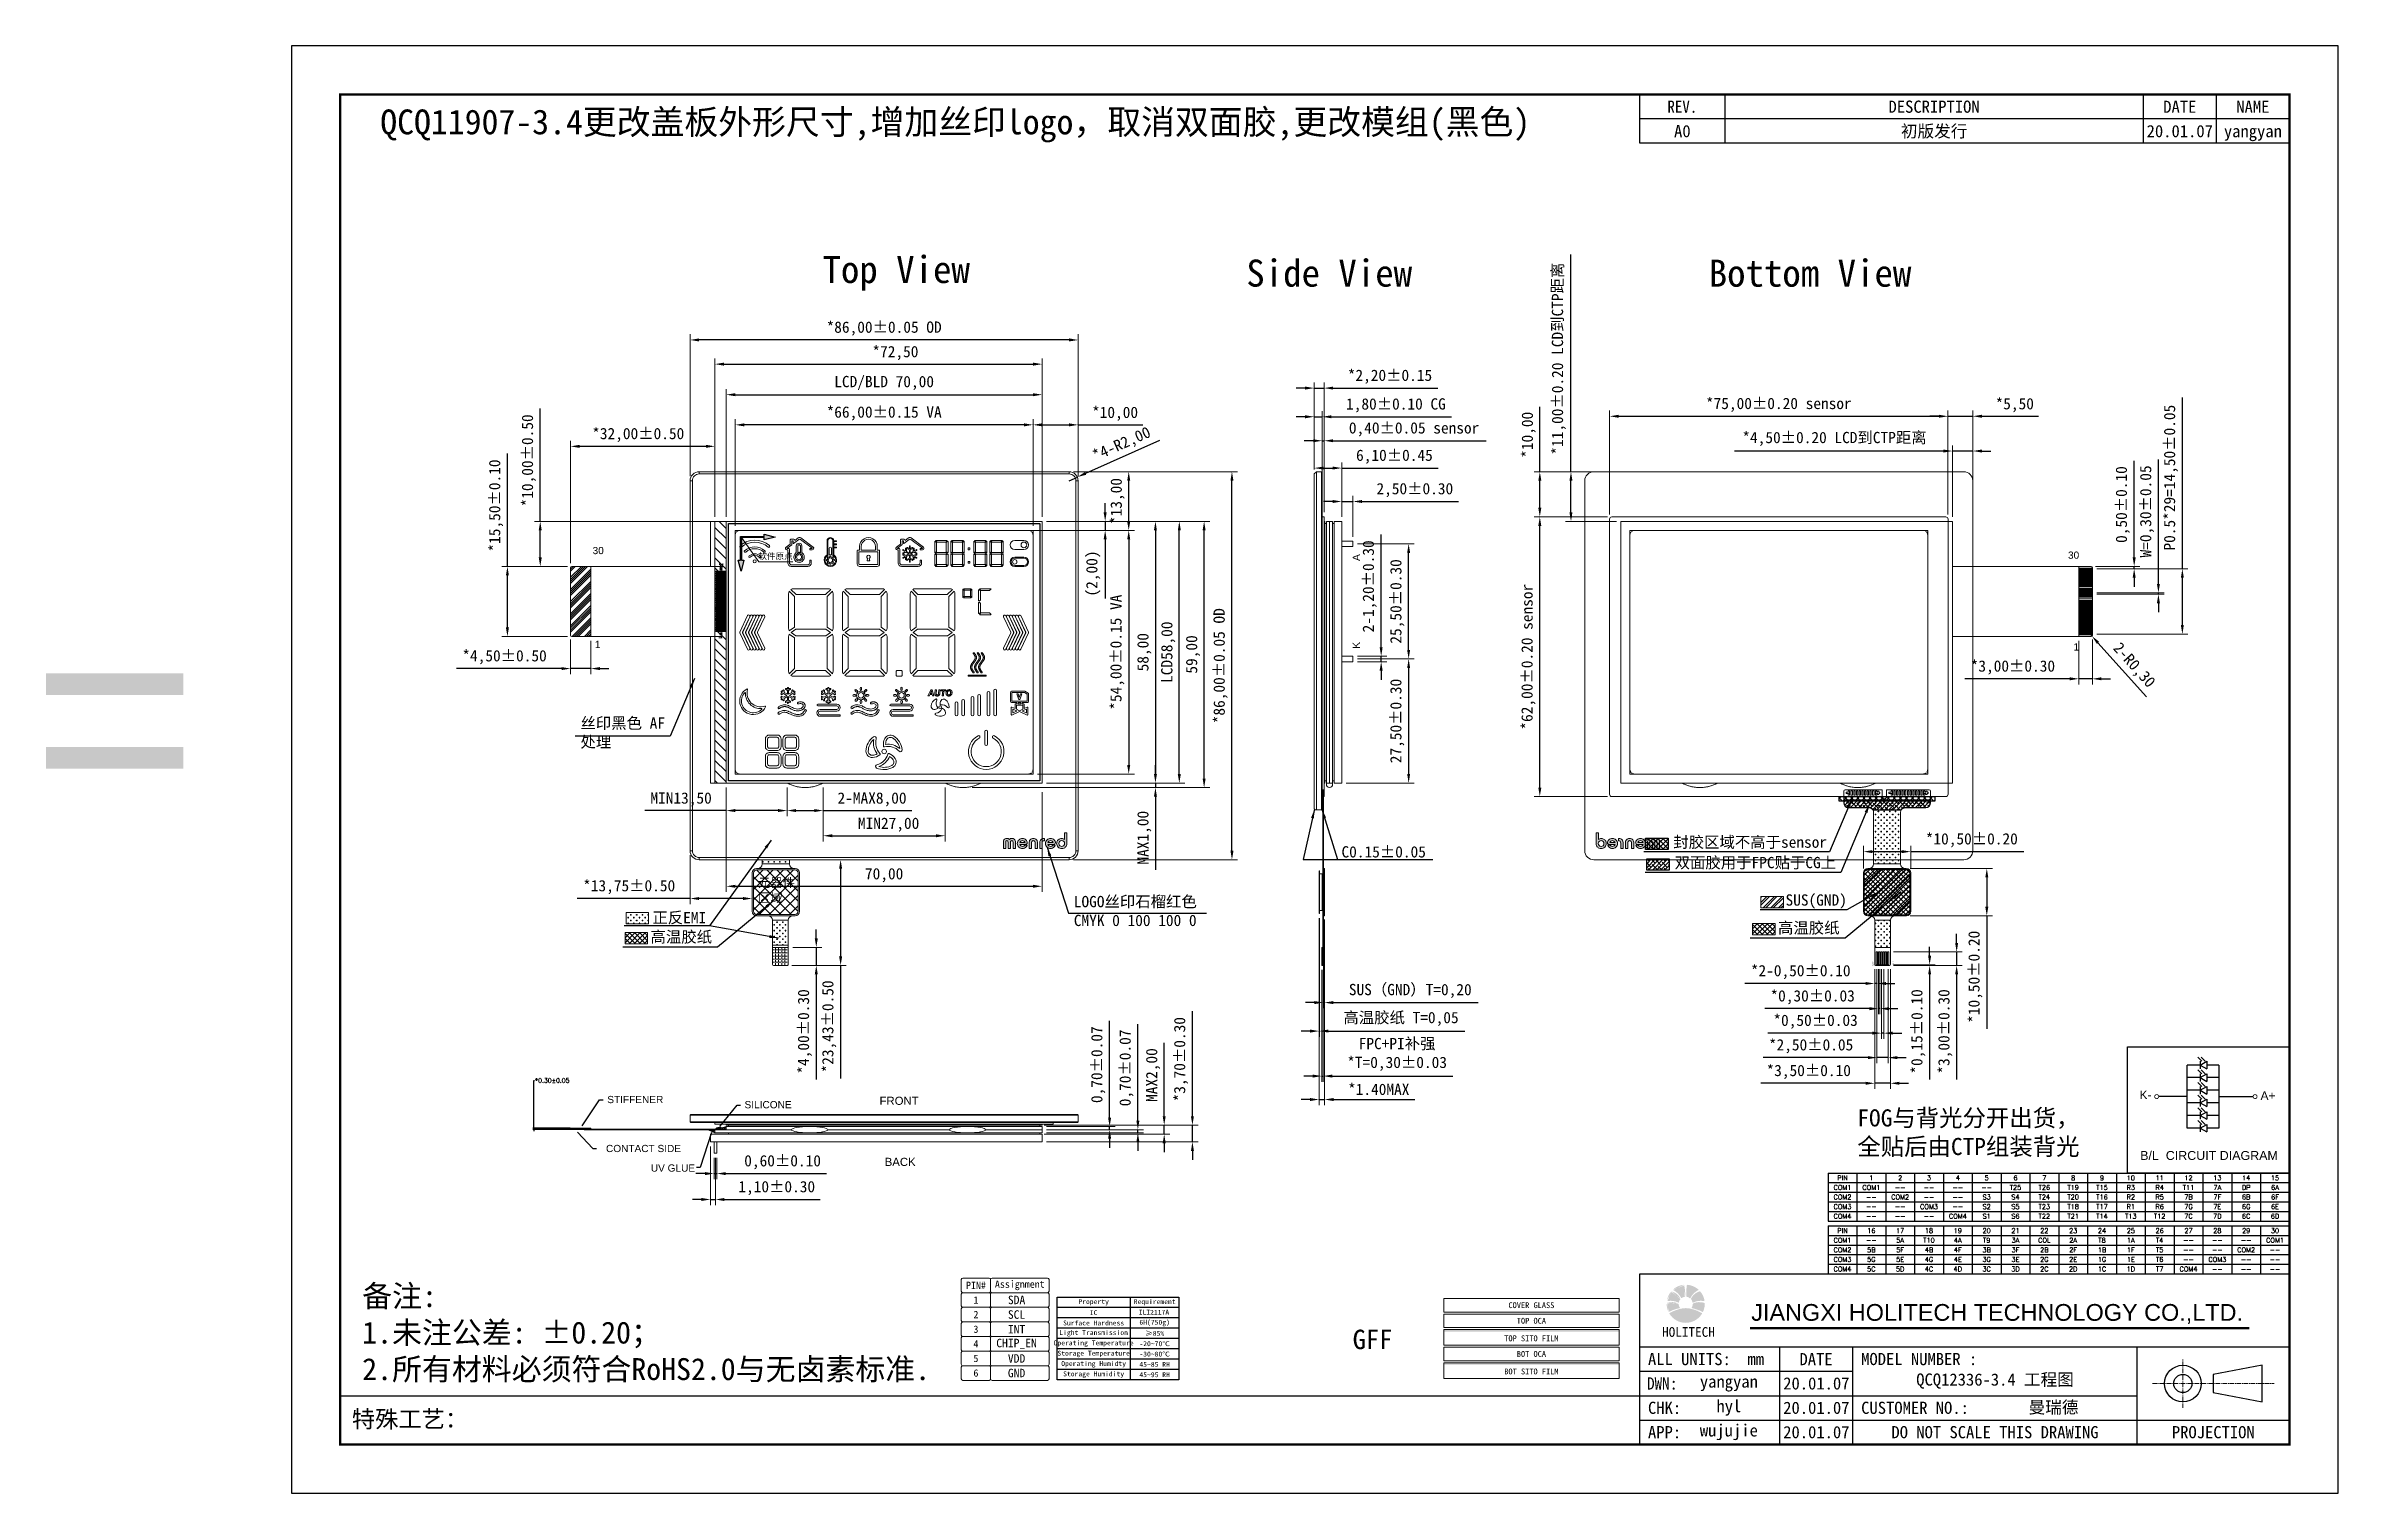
# Model space of a CAD drawing. Header units: millimetres. Extents: x 1950 to 4611, y 2266 to 2867.
# Drawn here: x 3521 to 4029, y 2518 to 2838 of the extents above; entities that cross this region are included whole.
import ezdxf
from ezdxf.enums import TextEntityAlignment as Align

# ---------------------------------------------------------------- set-up
doc = ezdxf.new("R2010")
doc.units = ezdxf.units.MM
doc.linetypes.add('CENTER', pattern=[0.6, 0.375, -0.075, 0.075, -0.075])
for name, color, linetype in [('Adhesive', 2, 'Continuous'), ('Dim', 4, 'Continuous'), ('DWG', 7, 'Continuous'), ('ITO', 6, 'Continuous'), ('Mylar', 2, 'Continuous'), ('Sealant', 3, 'Continuous')]:
    doc.layers.add(name, color=color, linetype=linetype)
for name, color, linetype, lineweight in [('Axis', 8, 'CENTER', 0), ('BACKLIGHT', 7, 'Continuous', 20), ('Cover Lens', 152, 'Continuous', 0), ('EMI', 5, 'Continuous', 0), ('Foam', 66, 'Continuous', 0), ('FPC', 30, 'Continuous', 0), ('FPC Stiffener', 7, 'Continuous', 0), ('LCD', 4, 'Continuous', 20), ('OCA', 3, 'Continuous', 0), ('PCB', 102, 'Continuous', 20), ('Sensor', 6, 'Continuous', 0), ('silicone', 193, 'Continuous', 20), ('TEXT', 7, 'Continuous', 30), ('UV GLUE', 237, 'Continuous', 20)]:
    doc.layers.add(name, color=color, linetype=linetype, lineweight=lineweight)
doc.styles.add('Arial', font='arial.ttf')
doc.styles.add('SSSoft_Romans', font='Romans')
doc.styles.get("Standard").update_dxf_attribs({"font": 'txt.shx', "bigfont": 'gbcbig.shx'})
doc.styles.add('Times New Roman', font='times.ttf')
doc.styles.add('宋体', font='')
doc.styles.add('常规', font='')
doc.styles.get('宋体').set_extended_font_data('SimSun')
doc.styles.get('常规').set_extended_font_data('SimSun')
doc.dimstyles.new('DIM', dxfattribs={"dimtxt": 2.5, "dimasz": 2, "dimexe": 1.25, "dimexo": 1, "dimgap": 1, "dimtad": 1, "dimzin": 1, "dimtxsty": '宋体', "dimcen": 2.5, "dimazin": 0, "dimtfac": 1, "dimtmove": 0, "dimatfit": 3, "dimfxl": 0, "dimlwe": 0, "dimarcsym": 0})
doc.dimstyles.get("Standard").update_dxf_attribs({"dimtxt": 1, "dimasz": 0.18, "dimexe": 0.18, "dimexo": 0.0625, "dimgap": 0.09, "dimtad": 0, "dimtih": 1, "dimtoh": 1, "dimdec": 4, "dimzin": 0, "dimdsep": 46, "dimtxsty": 'Standard', "dimcen": 0.09, "dimadec": 0, "dimazin": 0, "dimtfac": 1, "dimtdec": 4, "dimtofl": 0, "dimtmove": 0, "dimatfit": 3, "dimfxl": 0, "dimtolj": 1, "dimtzin": 0, "dimarcsym": 0})

# ---------------------------------------------------------------- blocks, each defined once
blk = doc.blocks.new('CG1')
at = {"layer": 'Cover Lens'}
h = blk.add_hatch(color=2, dxfattribs=at)
h.dxf.hatch_style = 1
edge = h.paths.add_edge_path(flags=16)
edge.add_spline(control_points=[(38.9, -14.98), (39.03, -14.84), (39.19, -14.77), (39.39, -14.77)], knot_values=[0, 0, 0, 0, 1, 1, 1, 1], degree=3, periodic=0)
edge.add_spline(control_points=[(39.39, -14.77), (39.55, -14.77), (39.69, -14.82), (39.81, -14.92)], knot_values=[0, 0, 0, 0, 1, 1, 1, 1], degree=3, periodic=0)
edge.add_spline(control_points=[(39.81, -14.92), (39.94, -15.05), (40.01, -15.2), (40.01, -15.4)], knot_values=[0, 0, 0, 0, 1, 1, 1, 1], degree=3, periodic=0)
edge.add_spline(control_points=[(40.01, -15.4), (40.01, -15.57), (39.95, -15.72), (39.84, -15.84)], knot_values=[0, 0, 0, 0, 1, 1, 1, 1], degree=3, periodic=0)
edge.add_spline(control_points=[(39.84, -15.84), (39.72, -15.97), (39.57, -16.03), (39.39, -16.03)], knot_values=[0, 0, 0, 0, 1, 1, 1, 1], degree=3, periodic=0)
edge.add_spline(control_points=[(39.39, -16.03), (39.23, -16.03), (39.09, -15.98), (38.96, -15.88)], knot_values=[0, 0, 0, 0, 1, 1, 1, 1], degree=3, periodic=0)
edge.add_spline(control_points=[(38.96, -15.88), (38.82, -15.76), (38.75, -15.6), (38.75, -15.4)], knot_values=[0, 0, 0, 0, 1, 1, 1, 1], degree=3, periodic=0)
edge.add_spline(control_points=[(38.75, -15.4), (38.75, -15.24), (38.8, -15.1), (38.9, -14.98)], knot_values=[0, 0, 0, 0, 1, 1, 1, 1], degree=3, periodic=0)
edge = h.paths.add_edge_path()
edge.add_spline(control_points=[(40.46, -15.69), (40.49, -15.58), (40.5, -15.41), (40.5, -15.19)], knot_values=[0, 0, 0, 0, 1, 1, 1, 1], degree=3, periodic=0)
edge.add_line((40.5, -15.19), (40.5, -13.07))
edge.add_line((40.5, -13.07), (39.99, -13.07))
edge.add_line((39.99, -13.07), (39.99, -14.5))
edge.add_spline(control_points=[(39.99, -14.5), (39.79, -14.35), (39.58, -14.27), (39.35, -14.27)], knot_values=[0, 0, 0, 0, 1, 1, 1, 1], degree=3, periodic=0)
edge.add_spline(control_points=[(39.35, -14.27), (39.23, -14.27), (39.1, -14.3), (38.98, -14.34)], knot_values=[0, 0, 0, 0, 1, 1, 1, 1], degree=3, periodic=0)
edge.add_spline(control_points=[(38.98, -14.34), (38.76, -14.42), (38.59, -14.56), (38.46, -14.74)], knot_values=[0, 0, 0, 0, 1, 1, 1, 1], degree=3, periodic=0)
edge.add_spline(control_points=[(38.46, -14.74), (38.31, -14.94), (38.24, -15.16), (38.24, -15.4)], knot_values=[0, 0, 0, 0, 1, 1, 1, 1], degree=3, periodic=0)
edge.add_spline(control_points=[(38.24, -15.4), (38.24, -15.71), (38.35, -15.98), (38.58, -16.2)], knot_values=[0, 0, 0, 0, 1, 1, 1, 1], degree=3, periodic=0)
edge.add_spline(control_points=[(38.58, -16.2), (38.8, -16.42), (39.07, -16.53), (39.38, -16.53)], knot_values=[0, 0, 0, 0, 1, 1, 1, 1], degree=3, periodic=0)
edge.add_spline(control_points=[(39.38, -16.53), (39.55, -16.53), (39.71, -16.49), (39.88, -16.42)], knot_values=[0, 0, 0, 0, 1, 1, 1, 1], degree=3, periodic=0)
edge.add_spline(control_points=[(39.88, -16.42), (40.07, -16.32), (40.22, -16.19), (40.32, -16.03)], knot_values=[0, 0, 0, 0, 1, 1, 1, 1], degree=3, periodic=0)
edge.add_spline(control_points=[(40.32, -16.03), (40.39, -15.92), (40.44, -15.81), (40.46, -15.69)], knot_values=[0, 0, 0, 0, 1, 1, 1, 1], degree=3, periodic=0)
edge = h.paths.add_edge_path(flags=16)
edge.add_spline(control_points=[(37.25, -14.88), (37.35, -14.95), (37.43, -15.05), (37.47, -15.17)], knot_values=[0, 0, 0, 0, 1, 1, 1, 1], degree=3, periodic=0)
edge.add_line((37.47, -15.17), (36.3, -15.17))
edge.add_spline(control_points=[(36.3, -15.17), (36.35, -15.04), (36.42, -14.94), (36.53, -14.87)], knot_values=[0, 0, 0, 0, 1, 1, 1, 1], degree=3, periodic=0)
edge.add_spline(control_points=[(36.53, -14.87), (36.64, -14.8), (36.75, -14.77), (36.89, -14.77)], knot_values=[0, 0, 0, 0, 1, 1, 1, 1], degree=3, periodic=0)
edge.add_spline(control_points=[(36.89, -14.77), (37.02, -14.77), (37.14, -14.8), (37.25, -14.88)], knot_values=[0, 0, 0, 0, 1, 1, 1, 1], degree=3, periodic=0)
edge = h.paths.add_edge_path()
edge.add_spline(control_points=[(37.71, -16.16), (37.81, -16.05), (37.88, -15.93), (37.93, -15.79)], knot_values=[0, 0, 0, 0, 1, 1, 1, 1], degree=3, periodic=0)
edge.add_line((37.93, -15.79), (37.39, -15.79))
edge.add_spline(control_points=[(37.39, -15.79), (37.26, -15.95), (37.09, -16.03), (36.89, -16.03)], knot_values=[0, 0, 0, 0, 1, 1, 1, 1], degree=3, periodic=0)
edge.add_spline(control_points=[(36.89, -16.03), (36.75, -16.03), (36.63, -16), (36.52, -15.92)], knot_values=[0, 0, 0, 0, 1, 1, 1, 1], degree=3, periodic=0)
edge.add_spline(control_points=[(36.52, -15.92), (36.41, -15.85), (36.33, -15.74), (36.29, -15.61)], knot_values=[0, 0, 0, 0, 1, 1, 1, 1], degree=3, periodic=0)
edge.add_line((36.29, -15.61), (37.41, -15.61))
edge.add_spline(control_points=[(37.41, -15.61), (37.53, -15.61), (37.62, -15.61), (37.67, -15.6)], knot_values=[0, 0, 0, 0, 1, 1, 1, 1], degree=3, periodic=0)
edge.add_spline(control_points=[(37.67, -15.6), (37.72, -15.59), (37.77, -15.56), (37.83, -15.53)], knot_values=[0, 0, 0, 0, 1, 1, 1, 1], degree=3, periodic=0)
edge.add_spline(control_points=[(37.83, -15.53), (37.92, -15.45), (37.97, -15.35), (37.97, -15.22)], knot_values=[0, 0, 0, 0, 1, 1, 1, 1], degree=3, periodic=0)
edge.add_spline(control_points=[(37.97, -15.22), (37.97, -15.12), (37.94, -15.02), (37.89, -14.91)], knot_values=[0, 0, 0, 0, 1, 1, 1, 1], degree=3, periodic=0)
edge.add_spline(control_points=[(37.89, -14.91), (37.84, -14.8), (37.76, -14.69), (37.68, -14.6)], knot_values=[0, 0, 0, 0, 1, 1, 1, 1], degree=3, periodic=0)
edge.add_spline(control_points=[(37.68, -14.6), (37.46, -14.38), (37.19, -14.27), (36.88, -14.27)], knot_values=[0, 0, 0, 0, 1, 1, 1, 1], degree=3, periodic=0)
edge.add_spline(control_points=[(36.88, -14.27), (36.59, -14.27), (36.35, -14.36), (36.14, -14.55)], knot_values=[0, 0, 0, 0, 1, 1, 1, 1], degree=3, periodic=0)
edge.add_spline(control_points=[(36.14, -14.55), (36.02, -14.66), (35.92, -14.78), (35.85, -14.93)], knot_values=[0, 0, 0, 0, 1, 1, 1, 1], degree=3, periodic=0)
edge.add_spline(control_points=[(35.85, -14.93), (35.78, -15.08), (35.75, -15.23), (35.75, -15.4)], knot_values=[0, 0, 0, 0, 1, 1, 1, 1], degree=3, periodic=0)
edge.add_spline(control_points=[(35.75, -15.4), (35.75, -15.72), (35.87, -16), (36.12, -16.23)], knot_values=[0, 0, 0, 0, 1, 1, 1, 1], degree=3, periodic=0)
edge.add_spline(control_points=[(36.12, -16.23), (36.34, -16.43), (36.59, -16.53), (36.88, -16.53)], knot_values=[0, 0, 0, 0, 1, 1, 1, 1], degree=3, periodic=0)
edge.add_spline(control_points=[(36.88, -16.53), (37.03, -16.53), (37.18, -16.5), (37.33, -16.43)], knot_values=[0, 0, 0, 0, 1, 1, 1, 1], degree=3, periodic=0)
edge.add_spline(control_points=[(37.33, -16.43), (37.48, -16.37), (37.61, -16.27), (37.71, -16.16)], knot_values=[0, 0, 0, 0, 1, 1, 1, 1], degree=3, periodic=0)
edge = h.paths.add_edge_path()
edge.add_spline(control_points=[(34.78, -14.5), (34.61, -14.66), (34.53, -14.9), (34.53, -15.21)], knot_values=[0, 0, 0, 0, 1, 1, 1, 1], degree=3, periodic=0)
edge.add_line((34.53, -15.21), (34.53, -16.5))
edge.add_line((34.53, -16.5), (35.03, -16.5))
edge.add_line((35.03, -16.5), (35.03, -15.34))
edge.add_spline(control_points=[(35.03, -15.34), (35.03, -15.14), (35.07, -14.99), (35.13, -14.91)], knot_values=[0, 0, 0, 0, 1, 1, 1, 1], degree=3, periodic=0)
edge.add_spline(control_points=[(35.13, -14.91), (35.2, -14.83), (35.33, -14.79), (35.52, -14.78)], knot_values=[0, 0, 0, 0, 1, 1, 1, 1], degree=3, periodic=0)
edge.add_line((35.52, -14.78), (35.52, -14.29))
edge.add_spline(control_points=[(35.52, -14.29), (35.46, -14.28), (35.42, -14.28), (35.39, -14.28)], knot_values=[0, 0, 0, 0, 1, 1, 1, 1], degree=3, periodic=0)
edge.add_spline(control_points=[(35.39, -14.28), (35.13, -14.28), (34.93, -14.36), (34.78, -14.5)], knot_values=[0, 0, 0, 0, 1, 1, 1, 1], degree=3, periodic=0)
edge = h.paths.add_edge_path()
edge.add_spline(control_points=[(33.41, -14.95), (33.46, -15.05), (33.49, -15.21), (33.49, -15.44)], knot_values=[0, 0, 0, 0, 1, 1, 1, 1], degree=3, periodic=0)
edge.add_line((33.49, -15.44), (33.49, -16.5))
edge.add_line((33.49, -16.5), (33.99, -16.5))
edge.add_line((33.99, -16.5), (33.99, -15.29))
edge.add_spline(control_points=[(33.99, -15.29), (33.99, -15.12), (33.98, -14.99), (33.95, -14.89)], knot_values=[0, 0, 0, 0, 1, 1, 1, 1], degree=3, periodic=0)
edge.add_spline(control_points=[(33.95, -14.89), (33.92, -14.79), (33.86, -14.69), (33.78, -14.6)], knot_values=[0, 0, 0, 0, 1, 1, 1, 1], degree=3, periodic=0)
edge.add_spline(control_points=[(33.78, -14.6), (33.6, -14.38), (33.36, -14.27), (33.07, -14.27)], knot_values=[0, 0, 0, 0, 1, 1, 1, 1], degree=3, periodic=0)
edge.add_spline(control_points=[(33.07, -14.27), (32.93, -14.27), (32.79, -14.3), (32.66, -14.36)], knot_values=[0, 0, 0, 0, 1, 1, 1, 1], degree=3, periodic=0)
edge.add_spline(control_points=[(32.66, -14.36), (32.53, -14.42), (32.43, -14.5), (32.34, -14.61)], knot_values=[0, 0, 0, 0, 1, 1, 1, 1], degree=3, periodic=0)
edge.add_spline(control_points=[(32.34, -14.61), (32.2, -14.78), (32.14, -14.99), (32.14, -15.26)], knot_values=[0, 0, 0, 0, 1, 1, 1, 1], degree=3, periodic=0)
edge.add_line((32.14, -15.26), (32.14, -16.5))
edge.add_line((32.14, -16.5), (32.64, -16.5))
edge.add_line((32.64, -16.5), (32.64, -15.4))
edge.add_spline(control_points=[(32.64, -15.4), (32.64, -15.19), (32.67, -15.04), (32.72, -14.95)], knot_values=[0, 0, 0, 0, 1, 1, 1, 1], degree=3, periodic=0)
edge.add_spline(control_points=[(32.72, -14.95), (32.76, -14.89), (32.81, -14.85), (32.87, -14.82)], knot_values=[0, 0, 0, 0, 1, 1, 1, 1], degree=3, periodic=0)
edge.add_spline(control_points=[(32.87, -14.82), (32.93, -14.78), (33, -14.77), (33.07, -14.77)], knot_values=[0, 0, 0, 0, 1, 1, 1, 1], degree=3, periodic=0)
edge.add_spline(control_points=[(33.07, -14.77), (33.14, -14.77), (33.2, -14.78), (33.26, -14.82)], knot_values=[0, 0, 0, 0, 1, 1, 1, 1], degree=3, periodic=0)
edge.add_spline(control_points=[(33.26, -14.82), (33.33, -14.85), (33.37, -14.9), (33.41, -14.95)], knot_values=[0, 0, 0, 0, 1, 1, 1, 1], degree=3, periodic=0)
edge = h.paths.add_edge_path(flags=16)
edge.add_spline(control_points=[(31.02, -14.88), (31.12, -14.95), (31.2, -15.05), (31.24, -15.17)], knot_values=[0, 0, 0, 0, 1, 1, 1, 1], degree=3, periodic=0)
edge.add_line((31.24, -15.17), (30.06, -15.17))
edge.add_spline(control_points=[(30.06, -15.17), (30.11, -15.04), (30.19, -14.94), (30.3, -14.87)], knot_values=[0, 0, 0, 0, 1, 1, 1, 1], degree=3, periodic=0)
edge.add_spline(control_points=[(30.3, -14.87), (30.4, -14.8), (30.52, -14.77), (30.66, -14.77)], knot_values=[0, 0, 0, 0, 1, 1, 1, 1], degree=3, periodic=0)
edge.add_spline(control_points=[(30.66, -14.77), (30.79, -14.77), (30.91, -14.8), (31.02, -14.88)], knot_values=[0, 0, 0, 0, 1, 1, 1, 1], degree=3, periodic=0)
edge = h.paths.add_edge_path()
edge.add_spline(control_points=[(31.48, -16.16), (31.57, -16.05), (31.65, -15.93), (31.7, -15.79)], knot_values=[0, 0, 0, 0, 1, 1, 1, 1], degree=3, periodic=0)
edge.add_line((31.7, -15.79), (31.16, -15.79))
edge.add_spline(control_points=[(31.16, -15.79), (31.03, -15.95), (30.86, -16.03), (30.65, -16.03)], knot_values=[0, 0, 0, 0, 1, 1, 1, 1], degree=3, periodic=0)
edge.add_spline(control_points=[(30.65, -16.03), (30.52, -16.03), (30.4, -16), (30.28, -15.92)], knot_values=[0, 0, 0, 0, 1, 1, 1, 1], degree=3, periodic=0)
edge.add_spline(control_points=[(30.28, -15.92), (30.17, -15.85), (30.1, -15.74), (30.06, -15.61)], knot_values=[0, 0, 0, 0, 1, 1, 1, 1], degree=3, periodic=0)
edge.add_line((30.06, -15.61), (31.18, -15.61))
edge.add_spline(control_points=[(31.18, -15.61), (31.3, -15.61), (31.39, -15.61), (31.44, -15.6)], knot_values=[0, 0, 0, 0, 1, 1, 1, 1], degree=3, periodic=0)
edge.add_spline(control_points=[(31.44, -15.6), (31.49, -15.59), (31.54, -15.56), (31.59, -15.53)], knot_values=[0, 0, 0, 0, 1, 1, 1, 1], degree=3, periodic=0)
edge.add_spline(control_points=[(31.59, -15.53), (31.69, -15.45), (31.74, -15.35), (31.74, -15.22)], knot_values=[0, 0, 0, 0, 1, 1, 1, 1], degree=3, periodic=0)
edge.add_spline(control_points=[(31.74, -15.22), (31.74, -15.12), (31.71, -15.02), (31.66, -14.91)], knot_values=[0, 0, 0, 0, 1, 1, 1, 1], degree=3, periodic=0)
edge.add_spline(control_points=[(31.66, -14.91), (31.6, -14.8), (31.53, -14.69), (31.44, -14.6)], knot_values=[0, 0, 0, 0, 1, 1, 1, 1], degree=3, periodic=0)
edge.add_spline(control_points=[(31.44, -14.6), (31.23, -14.38), (30.96, -14.27), (30.64, -14.27)], knot_values=[0, 0, 0, 0, 1, 1, 1, 1], degree=3, periodic=0)
edge.add_spline(control_points=[(30.64, -14.27), (30.36, -14.27), (30.12, -14.36), (29.91, -14.55)], knot_values=[0, 0, 0, 0, 1, 1, 1, 1], degree=3, periodic=0)
edge.add_spline(control_points=[(29.91, -14.55), (29.78, -14.66), (29.69, -14.78), (29.62, -14.93)], knot_values=[0, 0, 0, 0, 1, 1, 1, 1], degree=3, periodic=0)
edge.add_spline(control_points=[(29.62, -14.93), (29.55, -15.08), (29.52, -15.23), (29.52, -15.4)], knot_values=[0, 0, 0, 0, 1, 1, 1, 1], degree=3, periodic=0)
edge.add_spline(control_points=[(29.52, -15.4), (29.52, -15.72), (29.64, -16), (29.88, -16.23)], knot_values=[0, 0, 0, 0, 1, 1, 1, 1], degree=3, periodic=0)
edge.add_spline(control_points=[(29.88, -16.23), (30.1, -16.43), (30.36, -16.53), (30.65, -16.53)], knot_values=[0, 0, 0, 0, 1, 1, 1, 1], degree=3, periodic=0)
edge.add_spline(control_points=[(30.65, -16.53), (30.8, -16.53), (30.95, -16.5), (31.1, -16.43)], knot_values=[0, 0, 0, 0, 1, 1, 1, 1], degree=3, periodic=0)
edge.add_spline(control_points=[(31.1, -16.43), (31.25, -16.37), (31.38, -16.27), (31.48, -16.16)], knot_values=[0, 0, 0, 0, 1, 1, 1, 1], degree=3, periodic=0)
edge = h.paths.add_edge_path()
edge.add_spline(control_points=[(28.32, -14.77), (28.51, -14.77), (28.6, -14.9), (28.6, -15.17)], knot_values=[0, 0, 0, 0, 1, 1, 1, 1], degree=3, periodic=0)
edge.add_line((28.6, -15.17), (28.6, -16.5))
edge.add_line((28.6, -16.5), (29.11, -16.5))
edge.add_line((29.11, -16.5), (29.11, -15.18))
edge.add_spline(control_points=[(29.11, -15.18), (29.11, -14.99), (29.08, -14.83), (29.04, -14.72)], knot_values=[0, 0, 0, 0, 1, 1, 1, 1], degree=3, periodic=0)
edge.add_spline(control_points=[(29.04, -14.72), (28.99, -14.6), (28.91, -14.5), (28.8, -14.42)], knot_values=[0, 0, 0, 0, 1, 1, 1, 1], degree=3, periodic=0)
edge.add_spline(control_points=[(28.8, -14.42), (28.66, -14.32), (28.5, -14.27), (28.32, -14.27)], knot_values=[0, 0, 0, 0, 1, 1, 1, 1], degree=3, periodic=0)
edge.add_spline(control_points=[(28.32, -14.27), (28.08, -14.27), (27.89, -14.34), (27.76, -14.48)], knot_values=[0, 0, 0, 0, 1, 1, 1, 1], degree=3, periodic=0)
edge.add_spline(control_points=[(27.76, -14.48), (27.61, -14.34), (27.43, -14.27), (27.21, -14.27)], knot_values=[0, 0, 0, 0, 1, 1, 1, 1], degree=3, periodic=0)
edge.add_spline(control_points=[(27.21, -14.27), (26.92, -14.27), (26.7, -14.39), (26.56, -14.62)], knot_values=[0, 0, 0, 0, 1, 1, 1, 1], degree=3, periodic=0)
edge.add_spline(control_points=[(26.56, -14.62), (26.51, -14.7), (26.47, -14.78), (26.45, -14.85)], knot_values=[0, 0, 0, 0, 1, 1, 1, 1], degree=3, periodic=0)
edge.add_spline(control_points=[(26.45, -14.85), (26.44, -14.93), (26.43, -15.05), (26.43, -15.19)], knot_values=[0, 0, 0, 0, 1, 1, 1, 1], degree=3, periodic=0)
edge.add_line((26.43, -15.19), (26.43, -16.5))
edge.add_line((26.43, -16.5), (26.94, -16.5))
edge.add_line((26.94, -16.5), (26.94, -15.14))
edge.add_spline(control_points=[(26.94, -15.14), (26.94, -14.89), (27.03, -14.77), (27.22, -14.77)], knot_values=[0, 0, 0, 0, 1, 1, 1, 1], degree=3, periodic=0)
edge.add_spline(control_points=[(27.22, -14.77), (27.42, -14.77), (27.51, -14.9), (27.51, -15.17)], knot_values=[0, 0, 0, 0, 1, 1, 1, 1], degree=3, periodic=0)
edge.add_line((27.51, -15.17), (27.51, -16.5))
edge.add_line((27.51, -16.5), (28.02, -16.5))
edge.add_line((28.02, -16.5), (28.02, -15.16))
edge.add_spline(control_points=[(28.02, -15.16), (28.02, -15.03), (28.04, -14.93), (28.1, -14.87)], knot_values=[0, 0, 0, 0, 1, 1, 1, 1], degree=3, periodic=0)
edge.add_spline(control_points=[(28.1, -14.87), (28.15, -14.8), (28.22, -14.77), (28.32, -14.77)], knot_values=[0, 0, 0, 0, 1, 1, 1, 1], degree=3, periodic=0)
for p, q in [((-41, 66.5), (-41, 67)), ((41, 66.5), (41, 67)), ((-42.5, 65), (-43, 65)), ((42.5, 65), (43, 65)), ((-42.5, -17), (-43, -17)), ((-41, -18.5), (-41, -19)), ((41, -18.5), (41, -19)), ((42.5, -17), (43, -17))]:
    blk.add_line(p, q, dxfattribs=at)
at = {"layer": 'Cover Lens', "color": 2}
for p, q in [((26.43, -15.19), (26.43, -16.5)), ((26.94, -16.5), (26.94, -15.14)), ((27.51, -15.17), (27.51, -16.5)), ((28.02, -16.5), (28.02, -15.16)), ((28.6, -15.17), (28.6, -16.5)), ((29.11, -16.5), (29.11, -15.18)), ((31.24, -15.17), (30.06, -15.17)), ((34.53, -15.21), (34.53, -16.5)), ((35.52, -14.78), (35.52, -14.29)), ((37.47, -15.17), (36.3, -15.17)), ((40.5, -13.07), (39.99, -13.07)), ((39.99, -13.07), (39.99, -14.5)), ((40.5, -15.19), (40.5, -13.07)), ((26.43, -16.5), (26.94, -16.5)), ((27.51, -16.5), (28.02, -16.5)), ((28.6, -16.5), (29.11, -16.5)), ((30.06, -15.61), (31.18, -15.61)), ((31.7, -15.79), (31.16, -15.79)), ((32.14, -15.26), (32.14, -16.5)), ((32.14, -16.5), (32.64, -16.5)), ((32.64, -16.5), (32.64, -15.4)), ((33.49, -15.44), (33.49, -16.5)), ((33.49, -16.5), (33.99, -16.5)), ((33.99, -16.5), (33.99, -15.29)), ((34.53, -16.5), (35.03, -16.5)), ((35.03, -16.5), (35.03, -15.34)), ((36.29, -15.61), (37.41, -15.61)), ((37.93, -15.79), (37.39, -15.79))]:
    blk.add_line(p, q, dxfattribs=at)
at = {"layer": 'Cover Lens'}
for points in [[(-43, -17), (-43, 65, -0.414214), (-41, 67), (41, 67, -0.414214), (43, 65), (43, -17, -0.414214), (41, -19), (-41, -19, -0.414214)], [(-42.5, -17), (-42.5, 65, -0.414214), (-41, 66.5), (41, 66.5, -0.414214), (42.5, 65), (42.5, -17, -0.414214), (41, -18.5), (-41, -18.5, -0.414214)]]:
    blk.add_lwpolyline(points, format="xyb", close=True, dxfattribs=at)
blk.add_lwpolyline([(-33, 0), (33, 0), (33, 54), (-33, 54)], close=True, dxfattribs=at)
at = {"layer": 'Cover Lens', "color": 2}
for points in [[(26.45, -14.85), (26.44, -14.93), (26.43, -15.05), (26.43, -15.19)], [(26.56, -14.62), (26.51, -14.7), (26.47, -14.78), (26.45, -14.85)], [(27.21, -14.27), (26.92, -14.27), (26.7, -14.39), (26.56, -14.62)], [(26.94, -15.14), (26.94, -14.89), (27.03, -14.77), (27.22, -14.77)], [(27.76, -14.48), (27.61, -14.34), (27.43, -14.27), (27.21, -14.27)], [(27.22, -14.77), (27.42, -14.77), (27.51, -14.9), (27.51, -15.17)], [(28.32, -14.27), (28.08, -14.27), (27.89, -14.34), (27.76, -14.48)], [(28.02, -15.16), (28.02, -15.03), (28.04, -14.93), (28.1, -14.87)], [(28.1, -14.87), (28.15, -14.8), (28.22, -14.77), (28.32, -14.77)], [(28.8, -14.42), (28.66, -14.32), (28.5, -14.27), (28.32, -14.27)], [(28.32, -14.77), (28.51, -14.77), (28.6, -14.9), (28.6, -15.17)], [(29.04, -14.72), (28.99, -14.6), (28.91, -14.5), (28.8, -14.42)], [(29.11, -15.18), (29.11, -14.99), (29.08, -14.83), (29.04, -14.72)], [(29.62, -14.93), (29.55, -15.08), (29.52, -15.23), (29.52, -15.4)], [(29.91, -14.55), (29.78, -14.66), (29.69, -14.78), (29.62, -14.93)], [(30.64, -14.27), (30.36, -14.27), (30.12, -14.36), (29.91, -14.55)], [(30.06, -15.17), (30.11, -15.04), (30.19, -14.94), (30.3, -14.87)], [(30.3, -14.87), (30.4, -14.8), (30.52, -14.77), (30.66, -14.77)], [(31.44, -14.6), (31.23, -14.38), (30.96, -14.27), (30.64, -14.27)], [(30.66, -14.77), (30.79, -14.77), (30.91, -14.8), (31.02, -14.88)], [(31.02, -14.88), (31.12, -14.95), (31.2, -15.05), (31.24, -15.17)], [(31.66, -14.91), (31.6, -14.8), (31.53, -14.69), (31.44, -14.6)], [(31.59, -15.53), (31.69, -15.45), (31.74, -15.35), (31.74, -15.22)], [(31.74, -15.22), (31.74, -15.12), (31.71, -15.02), (31.66, -14.91)], [(32.34, -14.61), (32.2, -14.78), (32.14, -14.99), (32.14, -15.26)], [(32.66, -14.36), (32.53, -14.42), (32.43, -14.5), (32.34, -14.61)], [(32.64, -15.4), (32.64, -15.19), (32.67, -15.04), (32.72, -14.95)], [(33.07, -14.27), (32.93, -14.27), (32.79, -14.3), (32.66, -14.36)], [(32.72, -14.95), (32.76, -14.89), (32.81, -14.85), (32.87, -14.82)], [(32.87, -14.82), (32.93, -14.78), (33, -14.77), (33.07, -14.77)], [(33.78, -14.6), (33.6, -14.38), (33.36, -14.27), (33.07, -14.27)], [(33.07, -14.77), (33.14, -14.77), (33.2, -14.78), (33.26, -14.82)], [(33.26, -14.82), (33.33, -14.85), (33.37, -14.9), (33.41, -14.95)], [(33.41, -14.95), (33.46, -15.05), (33.49, -15.21), (33.49, -15.44)], [(33.95, -14.89), (33.92, -14.79), (33.86, -14.69), (33.78, -14.6)], [(33.99, -15.29), (33.99, -15.12), (33.98, -14.99), (33.95, -14.89)], [(34.78, -14.5), (34.61, -14.66), (34.53, -14.9), (34.53, -15.21)], [(35.39, -14.28), (35.13, -14.28), (34.93, -14.36), (34.78, -14.5)], [(35.03, -15.34), (35.03, -15.14), (35.07, -14.99), (35.13, -14.91)], [(35.13, -14.91), (35.2, -14.83), (35.33, -14.79), (35.52, -14.78)], [(35.52, -14.29), (35.46, -14.28), (35.42, -14.28), (35.39, -14.28)], [(35.85, -14.93), (35.78, -15.08), (35.75, -15.23), (35.75, -15.4)], [(36.14, -14.55), (36.02, -14.66), (35.92, -14.78), (35.85, -14.93)], [(36.88, -14.27), (36.59, -14.27), (36.35, -14.36), (36.14, -14.55)], [(36.3, -15.17), (36.35, -15.04), (36.42, -14.94), (36.53, -14.87)], [(36.53, -14.87), (36.64, -14.8), (36.75, -14.77), (36.89, -14.77)], [(37.68, -14.6), (37.46, -14.38), (37.19, -14.27), (36.88, -14.27)], [(36.89, -14.77), (37.02, -14.77), (37.14, -14.8), (37.25, -14.88)], [(37.25, -14.88), (37.35, -14.95), (37.43, -15.05), (37.47, -15.17)], [(37.89, -14.91), (37.84, -14.8), (37.76, -14.69), (37.68, -14.6)], [(37.83, -15.53), (37.92, -15.45), (37.97, -15.35), (37.97, -15.22)], [(37.97, -15.22), (37.97, -15.12), (37.94, -15.02), (37.89, -14.91)], [(38.46, -14.74), (38.31, -14.94), (38.24, -15.16), (38.24, -15.4)], [(38.98, -14.34), (38.76, -14.42), (38.59, -14.56), (38.46, -14.74)], [(38.75, -15.4), (38.75, -15.24), (38.8, -15.1), (38.9, -14.98)], [(38.9, -14.98), (39.03, -14.84), (39.19, -14.77), (39.39, -14.77)], [(39.35, -14.27), (39.23, -14.27), (39.1, -14.3), (38.98, -14.34)], [(39.99, -14.5), (39.79, -14.35), (39.58, -14.27), (39.35, -14.27)], [(39.39, -14.77), (39.55, -14.77), (39.69, -14.82), (39.81, -14.92)], [(39.81, -14.92), (39.94, -15.05), (40.01, -15.2), (40.01, -15.4)], [(40.46, -15.69), (40.49, -15.58), (40.5, -15.41), (40.5, -15.19)], [(29.52, -15.4), (29.52, -15.72), (29.64, -16), (29.88, -16.23)], [(29.88, -16.23), (30.1, -16.43), (30.36, -16.53), (30.65, -16.53)], [(30.28, -15.92), (30.17, -15.85), (30.1, -15.74), (30.06, -15.61)], [(30.65, -16.03), (30.52, -16.03), (30.4, -16), (30.28, -15.92)], [(31.16, -15.79), (31.03, -15.95), (30.86, -16.03), (30.65, -16.03)], [(30.65, -16.53), (30.8, -16.53), (30.95, -16.5), (31.1, -16.43)], [(31.1, -16.43), (31.25, -16.37), (31.38, -16.27), (31.48, -16.16)], [(31.18, -15.61), (31.3, -15.61), (31.39, -15.61), (31.44, -15.6)], [(31.44, -15.6), (31.49, -15.59), (31.54, -15.56), (31.59, -15.53)], [(31.48, -16.16), (31.57, -16.05), (31.65, -15.93), (31.7, -15.79)], [(35.75, -15.4), (35.75, -15.72), (35.87, -16), (36.12, -16.23)], [(36.12, -16.23), (36.34, -16.43), (36.59, -16.53), (36.88, -16.53)], [(36.52, -15.92), (36.41, -15.85), (36.33, -15.74), (36.29, -15.61)], [(36.89, -16.03), (36.75, -16.03), (36.63, -16), (36.52, -15.92)], [(36.88, -16.53), (37.03, -16.53), (37.18, -16.5), (37.33, -16.43)], [(37.39, -15.79), (37.26, -15.95), (37.09, -16.03), (36.89, -16.03)], [(37.33, -16.43), (37.48, -16.37), (37.61, -16.27), (37.71, -16.16)], [(37.41, -15.61), (37.53, -15.61), (37.62, -15.61), (37.67, -15.6)], [(37.67, -15.6), (37.72, -15.59), (37.77, -15.56), (37.83, -15.53)], [(37.71, -16.16), (37.81, -16.05), (37.88, -15.93), (37.93, -15.79)], [(38.24, -15.4), (38.24, -15.71), (38.35, -15.98), (38.58, -16.2)], [(38.58, -16.2), (38.8, -16.42), (39.07, -16.53), (39.38, -16.53)], [(38.96, -15.88), (38.82, -15.76), (38.75, -15.6), (38.75, -15.4)], [(39.39, -16.03), (39.23, -16.03), (39.09, -15.98), (38.96, -15.88)], [(39.38, -16.53), (39.55, -16.53), (39.71, -16.49), (39.88, -16.42)], [(39.84, -15.84), (39.72, -15.97), (39.57, -16.03), (39.39, -16.03)], [(40.01, -15.4), (40.01, -15.57), (39.95, -15.72), (39.84, -15.84)], [(39.88, -16.42), (40.07, -16.32), (40.22, -16.19), (40.32, -16.03)], [(40.32, -16.03), (40.39, -15.92), (40.44, -15.81), (40.46, -15.69)]]:
    blk.add_open_spline(points, degree=3, dxfattribs=at)
blk = doc.blocks.new('CG2')
at = {"layer": 'Cover Lens'}
h = blk.add_hatch(color=2, dxfattribs=at)
h.dxf.hatch_style = 1
edge = h.paths.add_edge_path(flags=16)
edge.add_spline(control_points=[(-38.9, -14.98), (-39.03, -14.84), (-39.19, -14.77), (-39.39, -14.77)], knot_values=[0, 0, 0, 0, 1, 1, 1, 1], degree=3, periodic=0)
edge.add_spline(control_points=[(-39.39, -14.77), (-39.55, -14.77), (-39.69, -14.82), (-39.81, -14.92)], knot_values=[0, 0, 0, 0, 1, 1, 1, 1], degree=3, periodic=0)
edge.add_spline(control_points=[(-39.81, -14.92), (-39.94, -15.05), (-40.01, -15.2), (-40.01, -15.4)], knot_values=[0, 0, 0, 0, 1, 1, 1, 1], degree=3, periodic=0)
edge.add_spline(control_points=[(-40.01, -15.4), (-40.01, -15.57), (-39.95, -15.72), (-39.84, -15.84)], knot_values=[0, 0, 0, 0, 1, 1, 1, 1], degree=3, periodic=0)
edge.add_spline(control_points=[(-39.84, -15.84), (-39.72, -15.97), (-39.57, -16.03), (-39.39, -16.03)], knot_values=[0, 0, 0, 0, 1, 1, 1, 1], degree=3, periodic=0)
edge.add_spline(control_points=[(-39.39, -16.03), (-39.23, -16.03), (-39.09, -15.98), (-38.96, -15.88)], knot_values=[0, 0, 0, 0, 1, 1, 1, 1], degree=3, periodic=0)
edge.add_spline(control_points=[(-38.96, -15.88), (-38.82, -15.76), (-38.75, -15.6), (-38.75, -15.4)], knot_values=[0, 0, 0, 0, 1, 1, 1, 1], degree=3, periodic=0)
edge.add_spline(control_points=[(-38.75, -15.4), (-38.75, -15.24), (-38.8, -15.1), (-38.9, -14.98)], knot_values=[0, 0, 0, 0, 1, 1, 1, 1], degree=3, periodic=0)
edge = h.paths.add_edge_path()
edge.add_spline(control_points=[(-40.46, -15.69), (-40.49, -15.58), (-40.5, -15.41), (-40.5, -15.19)], knot_values=[0, 0, 0, 0, 1, 1, 1, 1], degree=3, periodic=0)
edge.add_line((-40.5, -15.19), (-40.5, -13.07))
edge.add_line((-40.5, -13.07), (-39.99, -13.07))
edge.add_line((-39.99, -13.07), (-39.99, -14.5))
edge.add_spline(control_points=[(-39.99, -14.5), (-39.79, -14.35), (-39.58, -14.27), (-39.35, -14.27)], knot_values=[0, 0, 0, 0, 1, 1, 1, 1], degree=3, periodic=0)
edge.add_spline(control_points=[(-39.35, -14.27), (-39.23, -14.27), (-39.1, -14.3), (-38.98, -14.34)], knot_values=[0, 0, 0, 0, 1, 1, 1, 1], degree=3, periodic=0)
edge.add_spline(control_points=[(-38.98, -14.34), (-38.76, -14.42), (-38.59, -14.56), (-38.46, -14.74)], knot_values=[0, 0, 0, 0, 1, 1, 1, 1], degree=3, periodic=0)
edge.add_spline(control_points=[(-38.46, -14.74), (-38.31, -14.94), (-38.24, -15.16), (-38.24, -15.4)], knot_values=[0, 0, 0, 0, 1, 1, 1, 1], degree=3, periodic=0)
edge.add_spline(control_points=[(-38.24, -15.4), (-38.24, -15.71), (-38.35, -15.98), (-38.58, -16.2)], knot_values=[0, 0, 0, 0, 1, 1, 1, 1], degree=3, periodic=0)
edge.add_spline(control_points=[(-38.58, -16.2), (-38.8, -16.42), (-39.07, -16.53), (-39.38, -16.53)], knot_values=[0, 0, 0, 0, 1, 1, 1, 1], degree=3, periodic=0)
edge.add_spline(control_points=[(-39.38, -16.53), (-39.55, -16.53), (-39.71, -16.49), (-39.88, -16.42)], knot_values=[0, 0, 0, 0, 1, 1, 1, 1], degree=3, periodic=0)
edge.add_spline(control_points=[(-39.88, -16.42), (-40.07, -16.32), (-40.22, -16.19), (-40.32, -16.03)], knot_values=[0, 0, 0, 0, 1, 1, 1, 1], degree=3, periodic=0)
edge.add_spline(control_points=[(-40.32, -16.03), (-40.39, -15.92), (-40.44, -15.81), (-40.46, -15.69)], knot_values=[0, 0, 0, 0, 1, 1, 1, 1], degree=3, periodic=0)
edge = h.paths.add_edge_path(flags=16)
edge.add_spline(control_points=[(-37.25, -14.88), (-37.35, -14.95), (-37.43, -15.05), (-37.47, -15.17)], knot_values=[0, 0, 0, 0, 1, 1, 1, 1], degree=3, periodic=0)
edge.add_line((-37.47, -15.17), (-36.3, -15.17))
edge.add_spline(control_points=[(-36.3, -15.17), (-36.35, -15.04), (-36.42, -14.94), (-36.53, -14.87)], knot_values=[0, 0, 0, 0, 1, 1, 1, 1], degree=3, periodic=0)
edge.add_spline(control_points=[(-36.53, -14.87), (-36.64, -14.8), (-36.75, -14.77), (-36.89, -14.77)], knot_values=[0, 0, 0, 0, 1, 1, 1, 1], degree=3, periodic=0)
edge.add_spline(control_points=[(-36.89, -14.77), (-37.02, -14.77), (-37.14, -14.8), (-37.25, -14.88)], knot_values=[0, 0, 0, 0, 1, 1, 1, 1], degree=3, periodic=0)
edge = h.paths.add_edge_path()
edge.add_spline(control_points=[(-37.71, -16.16), (-37.81, -16.05), (-37.88, -15.93), (-37.93, -15.79)], knot_values=[0, 0, 0, 0, 1, 1, 1, 1], degree=3, periodic=0)
edge.add_line((-37.93, -15.79), (-37.39, -15.79))
edge.add_spline(control_points=[(-37.39, -15.79), (-37.26, -15.95), (-37.09, -16.03), (-36.89, -16.03)], knot_values=[0, 0, 0, 0, 1, 1, 1, 1], degree=3, periodic=0)
edge.add_spline(control_points=[(-36.89, -16.03), (-36.75, -16.03), (-36.63, -16), (-36.52, -15.92)], knot_values=[0, 0, 0, 0, 1, 1, 1, 1], degree=3, periodic=0)
edge.add_spline(control_points=[(-36.52, -15.92), (-36.41, -15.85), (-36.33, -15.74), (-36.29, -15.61)], knot_values=[0, 0, 0, 0, 1, 1, 1, 1], degree=3, periodic=0)
edge.add_line((-36.29, -15.61), (-37.41, -15.61))
edge.add_spline(control_points=[(-37.41, -15.61), (-37.53, -15.61), (-37.62, -15.61), (-37.67, -15.6)], knot_values=[0, 0, 0, 0, 1, 1, 1, 1], degree=3, periodic=0)
edge.add_spline(control_points=[(-37.67, -15.6), (-37.72, -15.59), (-37.77, -15.56), (-37.83, -15.53)], knot_values=[0, 0, 0, 0, 1, 1, 1, 1], degree=3, periodic=0)
edge.add_spline(control_points=[(-37.83, -15.53), (-37.92, -15.45), (-37.97, -15.35), (-37.97, -15.22)], knot_values=[0, 0, 0, 0, 1, 1, 1, 1], degree=3, periodic=0)
edge.add_spline(control_points=[(-37.97, -15.22), (-37.97, -15.12), (-37.94, -15.02), (-37.89, -14.91)], knot_values=[0, 0, 0, 0, 1, 1, 1, 1], degree=3, periodic=0)
edge.add_spline(control_points=[(-37.89, -14.91), (-37.84, -14.8), (-37.76, -14.69), (-37.68, -14.6)], knot_values=[0, 0, 0, 0, 1, 1, 1, 1], degree=3, periodic=0)
edge.add_spline(control_points=[(-37.68, -14.6), (-37.46, -14.38), (-37.19, -14.27), (-36.88, -14.27)], knot_values=[0, 0, 0, 0, 1, 1, 1, 1], degree=3, periodic=0)
edge.add_spline(control_points=[(-36.88, -14.27), (-36.59, -14.27), (-36.35, -14.36), (-36.14, -14.55)], knot_values=[0, 0, 0, 0, 1, 1, 1, 1], degree=3, periodic=0)
edge.add_spline(control_points=[(-36.14, -14.55), (-36.02, -14.66), (-35.92, -14.78), (-35.85, -14.93)], knot_values=[0, 0, 0, 0, 1, 1, 1, 1], degree=3, periodic=0)
edge.add_spline(control_points=[(-35.85, -14.93), (-35.78, -15.08), (-35.75, -15.23), (-35.75, -15.4)], knot_values=[0, 0, 0, 0, 1, 1, 1, 1], degree=3, periodic=0)
edge.add_spline(control_points=[(-35.75, -15.4), (-35.75, -15.72), (-35.87, -16), (-36.12, -16.23)], knot_values=[0, 0, 0, 0, 1, 1, 1, 1], degree=3, periodic=0)
edge.add_spline(control_points=[(-36.12, -16.23), (-36.34, -16.43), (-36.59, -16.53), (-36.88, -16.53)], knot_values=[0, 0, 0, 0, 1, 1, 1, 1], degree=3, periodic=0)
edge.add_spline(control_points=[(-36.88, -16.53), (-37.03, -16.53), (-37.18, -16.5), (-37.33, -16.43)], knot_values=[0, 0, 0, 0, 1, 1, 1, 1], degree=3, periodic=0)
edge.add_spline(control_points=[(-37.33, -16.43), (-37.48, -16.37), (-37.61, -16.27), (-37.71, -16.16)], knot_values=[0, 0, 0, 0, 1, 1, 1, 1], degree=3, periodic=0)
edge = h.paths.add_edge_path()
edge.add_spline(control_points=[(-34.78, -14.5), (-34.61, -14.66), (-34.53, -14.9), (-34.53, -15.21)], knot_values=[0, 0, 0, 0, 1, 1, 1, 1], degree=3, periodic=0)
edge.add_line((-34.53, -15.21), (-34.53, -16.5))
edge.add_line((-34.53, -16.5), (-35.03, -16.5))
edge.add_line((-35.03, -16.5), (-35.03, -15.34))
edge.add_spline(control_points=[(-35.03, -15.34), (-35.03, -15.14), (-35.07, -14.99), (-35.13, -14.91)], knot_values=[0, 0, 0, 0, 1, 1, 1, 1], degree=3, periodic=0)
edge.add_spline(control_points=[(-35.13, -14.91), (-35.2, -14.83), (-35.33, -14.79), (-35.52, -14.78)], knot_values=[0, 0, 0, 0, 1, 1, 1, 1], degree=3, periodic=0)
edge.add_line((-35.52, -14.78), (-35.52, -14.29))
edge.add_spline(control_points=[(-35.52, -14.29), (-35.46, -14.28), (-35.42, -14.28), (-35.39, -14.28)], knot_values=[0, 0, 0, 0, 1, 1, 1, 1], degree=3, periodic=0)
edge.add_spline(control_points=[(-35.39, -14.28), (-35.13, -14.28), (-34.93, -14.36), (-34.78, -14.5)], knot_values=[0, 0, 0, 0, 1, 1, 1, 1], degree=3, periodic=0)
edge = h.paths.add_edge_path()
edge.add_spline(control_points=[(-33.41, -14.95), (-33.46, -15.05), (-33.49, -15.21), (-33.49, -15.44)], knot_values=[0, 0, 0, 0, 1, 1, 1, 1], degree=3, periodic=0)
edge.add_line((-33.49, -15.44), (-33.49, -16.5))
edge.add_line((-33.49, -16.5), (-33.99, -16.5))
edge.add_line((-33.99, -16.5), (-33.99, -15.29))
edge.add_spline(control_points=[(-33.99, -15.29), (-33.99, -15.12), (-33.98, -14.99), (-33.95, -14.89)], knot_values=[0, 0, 0, 0, 1, 1, 1, 1], degree=3, periodic=0)
edge.add_spline(control_points=[(-33.95, -14.89), (-33.92, -14.79), (-33.86, -14.69), (-33.78, -14.6)], knot_values=[0, 0, 0, 0, 1, 1, 1, 1], degree=3, periodic=0)
edge.add_spline(control_points=[(-33.78, -14.6), (-33.6, -14.38), (-33.36, -14.27), (-33.07, -14.27)], knot_values=[0, 0, 0, 0, 1, 1, 1, 1], degree=3, periodic=0)
edge.add_spline(control_points=[(-33.07, -14.27), (-32.93, -14.27), (-32.79, -14.3), (-32.66, -14.36)], knot_values=[0, 0, 0, 0, 1, 1, 1, 1], degree=3, periodic=0)
edge.add_spline(control_points=[(-32.66, -14.36), (-32.53, -14.42), (-32.43, -14.5), (-32.34, -14.61)], knot_values=[0, 0, 0, 0, 1, 1, 1, 1], degree=3, periodic=0)
edge.add_spline(control_points=[(-32.34, -14.61), (-32.2, -14.78), (-32.14, -14.99), (-32.14, -15.26)], knot_values=[0, 0, 0, 0, 1, 1, 1, 1], degree=3, periodic=0)
edge.add_line((-32.14, -15.26), (-32.14, -16.5))
edge.add_line((-32.14, -16.5), (-32.64, -16.5))
edge.add_line((-32.64, -16.5), (-32.64, -15.4))
edge.add_spline(control_points=[(-32.64, -15.4), (-32.64, -15.19), (-32.67, -15.04), (-32.72, -14.95)], knot_values=[0, 0, 0, 0, 1, 1, 1, 1], degree=3, periodic=0)
edge.add_spline(control_points=[(-32.72, -14.95), (-32.76, -14.89), (-32.81, -14.85), (-32.87, -14.82)], knot_values=[0, 0, 0, 0, 1, 1, 1, 1], degree=3, periodic=0)
edge.add_spline(control_points=[(-32.87, -14.82), (-32.93, -14.78), (-33, -14.77), (-33.07, -14.77)], knot_values=[0, 0, 0, 0, 1, 1, 1, 1], degree=3, periodic=0)
edge.add_spline(control_points=[(-33.07, -14.77), (-33.14, -14.77), (-33.2, -14.78), (-33.26, -14.82)], knot_values=[0, 0, 0, 0, 1, 1, 1, 1], degree=3, periodic=0)
edge.add_spline(control_points=[(-33.26, -14.82), (-33.33, -14.85), (-33.37, -14.9), (-33.41, -14.95)], knot_values=[0, 0, 0, 0, 1, 1, 1, 1], degree=3, periodic=0)
edge = h.paths.add_edge_path(flags=16)
edge.add_spline(control_points=[(-31.02, -14.88), (-31.12, -14.95), (-31.2, -15.05), (-31.24, -15.17)], knot_values=[0, 0, 0, 0, 1, 1, 1, 1], degree=3, periodic=0)
edge.add_line((-31.24, -15.17), (-30.06, -15.17))
edge.add_spline(control_points=[(-30.06, -15.17), (-30.11, -15.04), (-30.19, -14.94), (-30.3, -14.87)], knot_values=[0, 0, 0, 0, 1, 1, 1, 1], degree=3, periodic=0)
edge.add_spline(control_points=[(-30.3, -14.87), (-30.4, -14.8), (-30.52, -14.77), (-30.66, -14.77)], knot_values=[0, 0, 0, 0, 1, 1, 1, 1], degree=3, periodic=0)
edge.add_spline(control_points=[(-30.66, -14.77), (-30.79, -14.77), (-30.91, -14.8), (-31.02, -14.88)], knot_values=[0, 0, 0, 0, 1, 1, 1, 1], degree=3, periodic=0)
edge = h.paths.add_edge_path()
edge.add_spline(control_points=[(-31.48, -16.16), (-31.57, -16.05), (-31.65, -15.93), (-31.7, -15.79)], knot_values=[0, 0, 0, 0, 1, 1, 1, 1], degree=3, periodic=0)
edge.add_line((-31.7, -15.79), (-31.16, -15.79))
edge.add_spline(control_points=[(-31.16, -15.79), (-31.03, -15.95), (-30.86, -16.03), (-30.65, -16.03)], knot_values=[0, 0, 0, 0, 1, 1, 1, 1], degree=3, periodic=0)
edge.add_spline(control_points=[(-30.65, -16.03), (-30.52, -16.03), (-30.4, -16), (-30.28, -15.92)], knot_values=[0, 0, 0, 0, 1, 1, 1, 1], degree=3, periodic=0)
edge.add_spline(control_points=[(-30.28, -15.92), (-30.17, -15.85), (-30.1, -15.74), (-30.06, -15.61)], knot_values=[0, 0, 0, 0, 1, 1, 1, 1], degree=3, periodic=0)
edge.add_line((-30.06, -15.61), (-31.18, -15.61))
edge.add_spline(control_points=[(-31.18, -15.61), (-31.3, -15.61), (-31.39, -15.61), (-31.44, -15.6)], knot_values=[0, 0, 0, 0, 1, 1, 1, 1], degree=3, periodic=0)
edge.add_spline(control_points=[(-31.44, -15.6), (-31.49, -15.59), (-31.54, -15.56), (-31.59, -15.53)], knot_values=[0, 0, 0, 0, 1, 1, 1, 1], degree=3, periodic=0)
edge.add_spline(control_points=[(-31.59, -15.53), (-31.69, -15.45), (-31.74, -15.35), (-31.74, -15.22)], knot_values=[0, 0, 0, 0, 1, 1, 1, 1], degree=3, periodic=0)
edge.add_spline(control_points=[(-31.74, -15.22), (-31.74, -15.12), (-31.71, -15.02), (-31.66, -14.91)], knot_values=[0, 0, 0, 0, 1, 1, 1, 1], degree=3, periodic=0)
edge.add_spline(control_points=[(-31.66, -14.91), (-31.6, -14.8), (-31.53, -14.69), (-31.44, -14.6)], knot_values=[0, 0, 0, 0, 1, 1, 1, 1], degree=3, periodic=0)
edge.add_spline(control_points=[(-31.44, -14.6), (-31.23, -14.38), (-30.96, -14.27), (-30.64, -14.27)], knot_values=[0, 0, 0, 0, 1, 1, 1, 1], degree=3, periodic=0)
edge.add_spline(control_points=[(-30.64, -14.27), (-30.36, -14.27), (-30.12, -14.36), (-29.91, -14.55)], knot_values=[0, 0, 0, 0, 1, 1, 1, 1], degree=3, periodic=0)
edge.add_spline(control_points=[(-29.91, -14.55), (-29.78, -14.66), (-29.69, -14.78), (-29.62, -14.93)], knot_values=[0, 0, 0, 0, 1, 1, 1, 1], degree=3, periodic=0)
edge.add_spline(control_points=[(-29.62, -14.93), (-29.55, -15.08), (-29.52, -15.23), (-29.52, -15.4)], knot_values=[0, 0, 0, 0, 1, 1, 1, 1], degree=3, periodic=0)
edge.add_spline(control_points=[(-29.52, -15.4), (-29.52, -15.72), (-29.64, -16), (-29.88, -16.23)], knot_values=[0, 0, 0, 0, 1, 1, 1, 1], degree=3, periodic=0)
edge.add_spline(control_points=[(-29.88, -16.23), (-30.1, -16.43), (-30.36, -16.53), (-30.65, -16.53)], knot_values=[0, 0, 0, 0, 1, 1, 1, 1], degree=3, periodic=0)
edge.add_spline(control_points=[(-30.65, -16.53), (-30.8, -16.53), (-30.95, -16.5), (-31.1, -16.43)], knot_values=[0, 0, 0, 0, 1, 1, 1, 1], degree=3, periodic=0)
edge.add_spline(control_points=[(-31.1, -16.43), (-31.25, -16.37), (-31.38, -16.27), (-31.48, -16.16)], knot_values=[0, 0, 0, 0, 1, 1, 1, 1], degree=3, periodic=0)
edge = h.paths.add_edge_path()
edge.add_spline(control_points=[(-28.32, -14.77), (-28.51, -14.77), (-28.6, -14.9), (-28.6, -15.17)], knot_values=[0, 0, 0, 0, 1, 1, 1, 1], degree=3, periodic=0)
edge.add_line((-28.6, -15.17), (-28.6, -16.5))
edge.add_line((-28.6, -16.5), (-29.11, -16.5))
edge.add_line((-29.11, -16.5), (-29.11, -15.18))
edge.add_spline(control_points=[(-29.11, -15.18), (-29.11, -14.99), (-29.08, -14.83), (-29.04, -14.72)], knot_values=[0, 0, 0, 0, 1, 1, 1, 1], degree=3, periodic=0)
edge.add_spline(control_points=[(-29.04, -14.72), (-28.99, -14.6), (-28.91, -14.5), (-28.8, -14.42)], knot_values=[0, 0, 0, 0, 1, 1, 1, 1], degree=3, periodic=0)
edge.add_spline(control_points=[(-28.8, -14.42), (-28.66, -14.32), (-28.5, -14.27), (-28.32, -14.27)], knot_values=[0, 0, 0, 0, 1, 1, 1, 1], degree=3, periodic=0)
edge.add_spline(control_points=[(-28.32, -14.27), (-28.08, -14.27), (-27.89, -14.34), (-27.76, -14.48)], knot_values=[0, 0, 0, 0, 1, 1, 1, 1], degree=3, periodic=0)
edge.add_spline(control_points=[(-27.76, -14.48), (-27.61, -14.34), (-27.43, -14.27), (-27.21, -14.27)], knot_values=[0, 0, 0, 0, 1, 1, 1, 1], degree=3, periodic=0)
edge.add_spline(control_points=[(-27.21, -14.27), (-26.92, -14.27), (-26.7, -14.39), (-26.56, -14.62)], knot_values=[0, 0, 0, 0, 1, 1, 1, 1], degree=3, periodic=0)
edge.add_spline(control_points=[(-26.56, -14.62), (-26.51, -14.7), (-26.47, -14.78), (-26.45, -14.85)], knot_values=[0, 0, 0, 0, 1, 1, 1, 1], degree=3, periodic=0)
edge.add_spline(control_points=[(-26.45, -14.85), (-26.44, -14.93), (-26.43, -15.05), (-26.43, -15.19)], knot_values=[0, 0, 0, 0, 1, 1, 1, 1], degree=3, periodic=0)
edge.add_line((-26.43, -15.19), (-26.43, -16.5))
edge.add_line((-26.43, -16.5), (-26.94, -16.5))
edge.add_line((-26.94, -16.5), (-26.94, -15.14))
edge.add_spline(control_points=[(-26.94, -15.14), (-26.94, -14.89), (-27.03, -14.77), (-27.22, -14.77)], knot_values=[0, 0, 0, 0, 1, 1, 1, 1], degree=3, periodic=0)
edge.add_spline(control_points=[(-27.22, -14.77), (-27.42, -14.77), (-27.51, -14.9), (-27.51, -15.17)], knot_values=[0, 0, 0, 0, 1, 1, 1, 1], degree=3, periodic=0)
edge.add_line((-27.51, -15.17), (-27.51, -16.5))
edge.add_line((-27.51, -16.5), (-28.02, -16.5))
edge.add_line((-28.02, -16.5), (-28.02, -15.16))
edge.add_spline(control_points=[(-28.02, -15.16), (-28.02, -15.03), (-28.04, -14.93), (-28.1, -14.87)], knot_values=[0, 0, 0, 0, 1, 1, 1, 1], degree=3, periodic=0)
edge.add_spline(control_points=[(-28.1, -14.87), (-28.15, -14.8), (-28.22, -14.77), (-28.32, -14.77)], knot_values=[0, 0, 0, 0, 1, 1, 1, 1], degree=3, periodic=0)
at = {"layer": 'Cover Lens', "color": 2}
for p, q in [((-40.5, -13.07), (-39.99, -13.07)), ((-40.5, -15.19), (-40.5, -13.07)), ((-39.99, -13.07), (-39.99, -14.5)), ((-37.47, -15.17), (-36.3, -15.17)), ((-35.52, -14.78), (-35.52, -14.29)), ((-34.53, -15.21), (-34.53, -16.5)), ((-31.24, -15.17), (-30.06, -15.17)), ((-29.11, -16.5), (-29.11, -15.18)), ((-28.6, -15.17), (-28.6, -16.5)), ((-28.02, -16.5), (-28.02, -15.16)), ((-27.51, -15.17), (-27.51, -16.5)), ((-26.94, -16.5), (-26.94, -15.14)), ((-26.43, -15.19), (-26.43, -16.5)), ((-37.93, -15.79), (-37.39, -15.79)), ((-36.29, -15.61), (-37.41, -15.61)), ((-35.03, -16.5), (-35.03, -15.34)), ((-34.53, -16.5), (-35.03, -16.5)), ((-33.99, -16.5), (-33.99, -15.29)), ((-33.49, -16.5), (-33.99, -16.5)), ((-33.49, -15.44), (-33.49, -16.5)), ((-32.64, -16.5), (-32.64, -15.4)), ((-32.14, -16.5), (-32.64, -16.5)), ((-32.14, -15.26), (-32.14, -16.5)), ((-31.7, -15.79), (-31.16, -15.79)), ((-30.06, -15.61), (-31.18, -15.61)), ((-28.6, -16.5), (-29.11, -16.5)), ((-27.51, -16.5), (-28.02, -16.5)), ((-26.43, -16.5), (-26.94, -16.5))]:
    blk.add_line(p, q, dxfattribs=at)
at = {"layer": 'Cover Lens'}
blk.add_lwpolyline([(43, -17), (43, 65, 0.414214), (41, 67), (-41, 67, 0.414214), (-43, 65), (-43, -17, 0.414214), (-41, -19), (41, -19, 0.414214)], format="xyb", close=True, dxfattribs=at)
blk.add_lwpolyline([(33, 0), (-33, 0), (-33, 54), (33, 54)], close=True, dxfattribs=at)
at = {"layer": 'Cover Lens', "color": 2}
for points in [[(-40.46, -15.69), (-40.49, -15.58), (-40.5, -15.41), (-40.5, -15.19)], [(-39.81, -14.92), (-39.94, -15.05), (-40.01, -15.2), (-40.01, -15.4)], [(-39.99, -14.5), (-39.79, -14.35), (-39.58, -14.27), (-39.35, -14.27)], [(-39.39, -14.77), (-39.55, -14.77), (-39.69, -14.82), (-39.81, -14.92)], [(-38.9, -14.98), (-39.03, -14.84), (-39.19, -14.77), (-39.39, -14.77)], [(-39.35, -14.27), (-39.23, -14.27), (-39.1, -14.3), (-38.98, -14.34)], [(-38.98, -14.34), (-38.76, -14.42), (-38.59, -14.56), (-38.46, -14.74)], [(-38.75, -15.4), (-38.75, -15.24), (-38.8, -15.1), (-38.9, -14.98)], [(-38.46, -14.74), (-38.31, -14.94), (-38.24, -15.16), (-38.24, -15.4)], [(-37.97, -15.22), (-37.97, -15.12), (-37.94, -15.02), (-37.89, -14.91)], [(-37.83, -15.53), (-37.92, -15.45), (-37.97, -15.35), (-37.97, -15.22)], [(-37.89, -14.91), (-37.84, -14.8), (-37.76, -14.69), (-37.68, -14.6)], [(-37.68, -14.6), (-37.46, -14.38), (-37.19, -14.27), (-36.88, -14.27)], [(-37.25, -14.88), (-37.35, -14.95), (-37.43, -15.05), (-37.47, -15.17)], [(-36.89, -14.77), (-37.02, -14.77), (-37.14, -14.8), (-37.25, -14.88)], [(-36.53, -14.87), (-36.64, -14.8), (-36.75, -14.77), (-36.89, -14.77)], [(-36.88, -14.27), (-36.59, -14.27), (-36.35, -14.36), (-36.14, -14.55)], [(-36.3, -15.17), (-36.35, -15.04), (-36.42, -14.94), (-36.53, -14.87)], [(-36.14, -14.55), (-36.02, -14.66), (-35.92, -14.78), (-35.85, -14.93)], [(-35.85, -14.93), (-35.78, -15.08), (-35.75, -15.23), (-35.75, -15.4)], [(-35.52, -14.29), (-35.46, -14.28), (-35.42, -14.28), (-35.39, -14.28)], [(-35.13, -14.91), (-35.2, -14.83), (-35.33, -14.79), (-35.52, -14.78)], [(-35.39, -14.28), (-35.13, -14.28), (-34.93, -14.36), (-34.78, -14.5)], [(-35.03, -15.34), (-35.03, -15.14), (-35.07, -14.99), (-35.13, -14.91)], [(-34.78, -14.5), (-34.61, -14.66), (-34.53, -14.9), (-34.53, -15.21)], [(-33.99, -15.29), (-33.99, -15.12), (-33.98, -14.99), (-33.95, -14.89)], [(-33.95, -14.89), (-33.92, -14.79), (-33.86, -14.69), (-33.78, -14.6)], [(-33.78, -14.6), (-33.6, -14.38), (-33.36, -14.27), (-33.07, -14.27)], [(-33.41, -14.95), (-33.46, -15.05), (-33.49, -15.21), (-33.49, -15.44)], [(-33.26, -14.82), (-33.33, -14.85), (-33.37, -14.9), (-33.41, -14.95)], [(-33.07, -14.77), (-33.14, -14.77), (-33.2, -14.78), (-33.26, -14.82)], [(-33.07, -14.27), (-32.93, -14.27), (-32.79, -14.3), (-32.66, -14.36)], [(-32.87, -14.82), (-32.93, -14.78), (-33, -14.77), (-33.07, -14.77)], [(-32.72, -14.95), (-32.76, -14.89), (-32.81, -14.85), (-32.87, -14.82)], [(-32.64, -15.4), (-32.64, -15.19), (-32.67, -15.04), (-32.72, -14.95)], [(-32.66, -14.36), (-32.53, -14.42), (-32.43, -14.5), (-32.34, -14.61)], [(-32.34, -14.61), (-32.2, -14.78), (-32.14, -14.99), (-32.14, -15.26)], [(-31.74, -15.22), (-31.74, -15.12), (-31.71, -15.02), (-31.66, -14.91)], [(-31.59, -15.53), (-31.69, -15.45), (-31.74, -15.35), (-31.74, -15.22)], [(-31.66, -14.91), (-31.6, -14.8), (-31.53, -14.69), (-31.44, -14.6)], [(-31.44, -14.6), (-31.23, -14.38), (-30.96, -14.27), (-30.64, -14.27)], [(-31.02, -14.88), (-31.12, -14.95), (-31.2, -15.05), (-31.24, -15.17)], [(-30.66, -14.77), (-30.79, -14.77), (-30.91, -14.8), (-31.02, -14.88)], [(-30.3, -14.87), (-30.4, -14.8), (-30.52, -14.77), (-30.66, -14.77)], [(-30.64, -14.27), (-30.36, -14.27), (-30.12, -14.36), (-29.91, -14.55)], [(-30.06, -15.17), (-30.11, -15.04), (-30.19, -14.94), (-30.3, -14.87)], [(-29.91, -14.55), (-29.78, -14.66), (-29.69, -14.78), (-29.62, -14.93)], [(-29.62, -14.93), (-29.55, -15.08), (-29.52, -15.23), (-29.52, -15.4)], [(-29.11, -15.18), (-29.11, -14.99), (-29.08, -14.83), (-29.04, -14.72)], [(-29.04, -14.72), (-28.99, -14.6), (-28.91, -14.5), (-28.8, -14.42)], [(-28.8, -14.42), (-28.66, -14.32), (-28.5, -14.27), (-28.32, -14.27)], [(-28.32, -14.77), (-28.51, -14.77), (-28.6, -14.9), (-28.6, -15.17)], [(-28.32, -14.27), (-28.08, -14.27), (-27.89, -14.34), (-27.76, -14.48)], [(-28.1, -14.87), (-28.15, -14.8), (-28.22, -14.77), (-28.32, -14.77)], [(-28.02, -15.16), (-28.02, -15.03), (-28.04, -14.93), (-28.1, -14.87)], [(-27.76, -14.48), (-27.61, -14.34), (-27.43, -14.27), (-27.21, -14.27)], [(-27.22, -14.77), (-27.42, -14.77), (-27.51, -14.9), (-27.51, -15.17)], [(-26.94, -15.14), (-26.94, -14.89), (-27.03, -14.77), (-27.22, -14.77)], [(-27.21, -14.27), (-26.92, -14.27), (-26.7, -14.39), (-26.56, -14.62)], [(-26.56, -14.62), (-26.51, -14.7), (-26.47, -14.78), (-26.45, -14.85)], [(-26.45, -14.85), (-26.44, -14.93), (-26.43, -15.05), (-26.43, -15.19)], [(-40.32, -16.03), (-40.39, -15.92), (-40.44, -15.81), (-40.46, -15.69)], [(-39.88, -16.42), (-40.07, -16.32), (-40.22, -16.19), (-40.32, -16.03)], [(-40.01, -15.4), (-40.01, -15.57), (-39.95, -15.72), (-39.84, -15.84)], [(-39.38, -16.53), (-39.55, -16.53), (-39.71, -16.49), (-39.88, -16.42)], [(-39.84, -15.84), (-39.72, -15.97), (-39.57, -16.03), (-39.39, -16.03)], [(-39.39, -16.03), (-39.23, -16.03), (-39.09, -15.98), (-38.96, -15.88)], [(-38.58, -16.2), (-38.8, -16.42), (-39.07, -16.53), (-39.38, -16.53)], [(-38.96, -15.88), (-38.82, -15.76), (-38.75, -15.6), (-38.75, -15.4)], [(-38.24, -15.4), (-38.24, -15.71), (-38.35, -15.98), (-38.58, -16.2)], [(-37.71, -16.16), (-37.81, -16.05), (-37.88, -15.93), (-37.93, -15.79)], [(-37.67, -15.6), (-37.72, -15.59), (-37.77, -15.56), (-37.83, -15.53)], [(-37.33, -16.43), (-37.48, -16.37), (-37.61, -16.27), (-37.71, -16.16)], [(-37.41, -15.61), (-37.53, -15.61), (-37.62, -15.61), (-37.67, -15.6)], [(-37.39, -15.79), (-37.26, -15.95), (-37.09, -16.03), (-36.89, -16.03)], [(-36.88, -16.53), (-37.03, -16.53), (-37.18, -16.5), (-37.33, -16.43)], [(-36.89, -16.03), (-36.75, -16.03), (-36.63, -16), (-36.52, -15.92)], [(-36.12, -16.23), (-36.34, -16.43), (-36.59, -16.53), (-36.88, -16.53)], [(-36.52, -15.92), (-36.41, -15.85), (-36.33, -15.74), (-36.29, -15.61)], [(-35.75, -15.4), (-35.75, -15.72), (-35.87, -16), (-36.12, -16.23)], [(-31.48, -16.16), (-31.57, -16.05), (-31.65, -15.93), (-31.7, -15.79)], [(-31.44, -15.6), (-31.49, -15.59), (-31.54, -15.56), (-31.59, -15.53)], [(-31.1, -16.43), (-31.25, -16.37), (-31.38, -16.27), (-31.48, -16.16)], [(-31.18, -15.61), (-31.3, -15.61), (-31.39, -15.61), (-31.44, -15.6)], [(-31.16, -15.79), (-31.03, -15.95), (-30.86, -16.03), (-30.65, -16.03)], [(-30.65, -16.53), (-30.8, -16.53), (-30.95, -16.5), (-31.1, -16.43)], [(-30.65, -16.03), (-30.52, -16.03), (-30.4, -16), (-30.28, -15.92)], [(-29.88, -16.23), (-30.1, -16.43), (-30.36, -16.53), (-30.65, -16.53)], [(-30.28, -15.92), (-30.17, -15.85), (-30.1, -15.74), (-30.06, -15.61)], [(-29.52, -15.4), (-29.52, -15.72), (-29.64, -16), (-29.88, -16.23)]]:
    blk.add_open_spline(points, degree=3, dxfattribs=at)
blk = doc.blocks.new('*D10')
at = {"layer": 'Defpoints', "color": 0}
for p in [(3673.9, 2754.34), (3673.9, 2730.95), (3739.9, 2730.95)]:
    blk.add_point(p, dxfattribs=at)
at = {"layer": 'Dim', "color": 0, "lineweight": 0}
for p, q in [((3673.9, 2731.95), (3673.9, 2755.59)), ((3739.9, 2731.95), (3739.9, 2755.59))]:
    blk.add_line(p, q, dxfattribs=at)
at = {"layer": 'Dim', "color": 0, "lineweight": -2}
blk.add_line((3737.9, 2754.34), (3675.9, 2754.34), dxfattribs=at)
at = {"layer": 'Dim', "color": 0}
for points in [[(3675.9, 2754.67), (3675.9, 2754), (3673.9, 2754.34)], [(3737.9, 2754.67), (3737.9, 2754), (3739.9, 2754.34)]]:
    blk.add_solid(points, dxfattribs=at)
at = {"layer": 'Dim', "color": 0, "insert": (3706.9, 2756.86), "char_height": 2.5, "attachment_point": 5, "style": '宋体'}
blk.add_mtext('{\\C2;*}66,00%%P0.15 VA', dxfattribs=at)
blk = doc.blocks.new('*D11')
at = {"layer": 'Defpoints', "color": 0}
for p in [(3663.9, 2773.15), (3663.9, 2741.95), (3749.9, 2741.95)]:
    blk.add_point(p, dxfattribs=at)
at = {"layer": 'Dim', "color": 0, "lineweight": 0}
for p, q in [((3663.9, 2742.95), (3663.9, 2774.4)), ((3749.9, 2742.95), (3749.9, 2774.4))]:
    blk.add_line(p, q, dxfattribs=at)
at = {"layer": 'Dim', "color": 0, "lineweight": -2}
blk.add_line((3747.9, 2773.15), (3665.9, 2773.15), dxfattribs=at)
at = {"layer": 'Dim', "color": 0}
for points in [[(3665.9, 2773.49), (3665.9, 2772.82), (3663.9, 2773.15)], [(3747.9, 2773.49), (3747.9, 2772.82), (3749.9, 2773.15)]]:
    blk.add_solid(points, dxfattribs=at)
at = {"layer": 'Dim', "color": 0, "insert": (3706.9, 2775.67), "char_height": 2.5, "attachment_point": 5, "style": '宋体'}
blk.add_mtext('{\\C2;*}86,00%%P0.05 OD', dxfattribs=at)
blk = doc.blocks.new('*D12')
at = {"layer": 'Defpoints', "color": 0}
for p in [(3749.9, 2754.34), (3749.9, 2741.95), (3739.9, 2730.95)]:
    blk.add_point(p, dxfattribs=at)
at = {"layer": 'Dim', "color": 0, "lineweight": 0}
for p, q in [((3739.9, 2731.95), (3739.9, 2755.59)), ((3749.9, 2742.95), (3749.9, 2755.59))]:
    blk.add_line(p, q, dxfattribs=at)
at = {"layer": 'Dim', "color": 0, "lineweight": -2}
for p, q in [((3741.9, 2754.34), (3747.9, 2754.34)), ((3749.9, 2754.34), (3764.26, 2754.34))]:
    blk.add_line(p, q, dxfattribs=at)
at = {"layer": 'Dim', "color": 0}
for points in [[(3741.9, 2754.67), (3741.9, 2754), (3739.9, 2754.34)], [(3747.9, 2754.67), (3747.9, 2754), (3749.9, 2754.34)]]:
    blk.add_solid(points, dxfattribs=at)
at = {"layer": 'Dim', "color": 0, "insert": (3758.08, 2756.79), "char_height": 2.5, "attachment_point": 5, "style": '宋体'}
blk.add_mtext('{\\C2;*}10,00', dxfattribs=at)
blk = doc.blocks.new('*D13')
at = {"layer": 'Defpoints', "color": 0}
for p in [(3747.9, 2741.95), (3749.73, 2742.77)]:
    blk.add_point(p, dxfattribs=at)
at = {"layer": 'Dim', "color": 0, "lineweight": -2}
for p, q in [((3767.91, 2750.9), (3751.55, 2743.58)), ((3747.9, 2741.95), (3749.73, 2742.77))]:
    blk.add_line(p, q, dxfattribs=at)
at = {"layer": 'Dim', "color": 0}
blk.add_solid([(3751.41, 2743.89), (3751.69, 2743.28), (3749.73, 2742.77)], dxfattribs=at)
at = {"layer": 'Dim', "color": 0, "insert": (3759.64, 2749.89), "char_height": 2.5, "attachment_point": 5, "rotation": 24.089, "style": '宋体'}
blk.add_mtext('{\\C2;*}4-R2,00', dxfattribs=at)
blk = doc.blocks.new('*D21')
at = {"layer": 'Defpoints', "color": 0}
for p in [(3739.9, 2730.95), (3739.9, 2676.95), (3761.11, 2676.95)]:
    blk.add_point(p, dxfattribs=at)
at = {"layer": 'Dim', "color": 0, "lineweight": 0}
for p, q in [((3740.9, 2730.95), (3762.36, 2730.95)), ((3740.9, 2676.95), (3762.36, 2676.95))]:
    blk.add_line(p, q, dxfattribs=at)
at = {"layer": 'Dim', "color": 0, "lineweight": -2}
blk.add_line((3761.11, 2728.95), (3761.11, 2678.95), dxfattribs=at)
at = {"layer": 'Dim', "color": 0}
for points in [[(3760.77, 2728.95), (3761.44, 2728.95), (3761.11, 2730.95)], [(3760.77, 2678.95), (3761.44, 2678.95), (3761.11, 2676.95)]]:
    blk.add_solid(points, dxfattribs=at)
at = {"layer": 'Dim', "color": 0, "insert": (3758.59, 2703.95), "char_height": 2.5, "attachment_point": 5, "rotation": 90, "style": '宋体'}
blk.add_mtext('{\\C2;*}54,00%%P0.15 VA', dxfattribs=at)
blk = doc.blocks.new('*D22')
at = {"layer": 'Defpoints', "color": 0}
for p in [(3747.9, 2743.95), (3783.99, 2743.95), (3747.9, 2657.95)]:
    blk.add_point(p, dxfattribs=at)
at = {"layer": 'Dim', "color": 0, "lineweight": 0}
for p, q in [((3748.9, 2743.95), (3785.24, 2743.95)), ((3748.9, 2657.95), (3785.24, 2657.95))]:
    blk.add_line(p, q, dxfattribs=at)
at = {"layer": 'Dim', "color": 0, "lineweight": -2}
blk.add_line((3783.99, 2659.95), (3783.99, 2741.95), dxfattribs=at)
at = {"layer": 'Dim', "color": 0}
for points in [[(3783.66, 2741.95), (3784.33, 2741.95), (3783.99, 2743.95)], [(3783.66, 2659.95), (3784.33, 2659.95), (3783.99, 2657.95)]]:
    blk.add_solid(points, dxfattribs=at)
at = {"layer": 'Dim', "color": 0, "insert": (3781.47, 2700.95), "char_height": 2.5, "attachment_point": 5, "rotation": 90, "style": '宋体'}
blk.add_mtext('{\\C2;*}86,00%%P0.05 OD', dxfattribs=at)
blk = doc.blocks.new('*D23')
at = {"layer": 'Defpoints', "color": 0}
for p in [(3747.9, 2743.95), (3761.11, 2743.95), (3739.9, 2730.95)]:
    blk.add_point(p, dxfattribs=at)
at = {"layer": 'Dim', "color": 0, "lineweight": 0}
for p, q in [((3748.9, 2743.95), (3762.36, 2743.95)), ((3740.9, 2730.95), (3762.36, 2730.95))]:
    blk.add_line(p, q, dxfattribs=at)
at = {"layer": 'Dim', "color": 0, "lineweight": -2}
blk.add_line((3761.11, 2732.95), (3761.11, 2741.95), dxfattribs=at)
at = {"layer": 'Dim', "color": 0}
for points in [[(3760.77, 2741.95), (3761.44, 2741.95), (3761.11, 2743.95)], [(3760.77, 2732.95), (3761.44, 2732.95), (3761.11, 2730.95)]]:
    blk.add_solid(points, dxfattribs=at)
at = {"layer": 'Dim', "color": 0, "insert": (3758.65, 2737.45), "char_height": 2.5, "attachment_point": 5, "rotation": 90, "style": '宋体'}
blk.add_mtext('{\\C2;*}13,00', dxfattribs=at)
blk = doc.blocks.new('*D24')
at = {"layer": 'Defpoints', "color": 0}
for p in [(3942.69, 2756.24), (3867.69, 2733.45), (3942.69, 2733.45)]:
    blk.add_point(p, dxfattribs=at)
at = {"layer": 'Dim', "color": 0, "lineweight": 0}
for p, q in [((3867.69, 2734.45), (3867.69, 2757.49)), ((3942.69, 2734.45), (3942.69, 2757.49))]:
    blk.add_line(p, q, dxfattribs=at)
at = {"layer": 'Dim', "color": 0, "lineweight": -2}
blk.add_line((3869.69, 2756.24), (3940.69, 2756.24), dxfattribs=at)
at = {"layer": 'Dim', "color": 0}
for points in [[(3869.69, 2756.57), (3869.69, 2755.91), (3867.69, 2756.24)], [(3940.69, 2756.57), (3940.69, 2755.91), (3942.69, 2756.24)]]:
    blk.add_solid(points, dxfattribs=at)
at = {"layer": 'Dim', "color": 0, "insert": (3905.19, 2758.76), "char_height": 2.5, "attachment_point": 5, "style": '宋体'}
blk.add_mtext('{\\C2;*}75,00%%P0.20 sensor', dxfattribs=at)
blk = doc.blocks.new('*D25')
at = {"layer": 'Defpoints', "color": 0}
for p in [(3852.22, 2733.95), (3868.19, 2733.95), (3868.19, 2671.95)]:
    blk.add_point(p, dxfattribs=at)
at = {"layer": 'Dim', "color": 0, "lineweight": 0}
for p, q in [((3867.19, 2733.95), (3850.97, 2733.95)), ((3867.19, 2671.95), (3850.97, 2671.95))]:
    blk.add_line(p, q, dxfattribs=at)
at = {"layer": 'Dim', "color": 0, "lineweight": -2}
blk.add_line((3852.22, 2673.95), (3852.22, 2731.95), dxfattribs=at)
at = {"layer": 'Dim', "color": 0}
for points in [[(3851.89, 2731.95), (3852.56, 2731.95), (3852.22, 2733.95)], [(3851.89, 2673.95), (3852.56, 2673.95), (3852.22, 2671.95)]]:
    blk.add_solid(points, dxfattribs=at)
at = {"layer": 'Dim', "color": 0, "insert": (3849.7, 2702.95), "char_height": 2.5, "attachment_point": 5, "rotation": 90, "style": '宋体'}
blk.add_mtext('{\\C2;*}62,00%%P0.20 sensor', dxfattribs=at)
blk = doc.blocks.new('*D26')
at = {"layer": 'Defpoints', "color": 0}
for p in [(3852.22, 2743.95), (3864.19, 2743.95), (3868.19, 2733.95)]:
    blk.add_point(p, dxfattribs=at)
at = {"layer": 'Dim', "color": 0, "lineweight": -2}
for p, q in [((3852.22, 2743.95), (3852.22, 2758.31)), ((3852.22, 2735.95), (3852.22, 2741.95))]:
    blk.add_line(p, q, dxfattribs=at)
at = {"layer": 'Dim', "color": 0, "lineweight": 0}
for p, q in [((3863.19, 2743.95), (3850.97, 2743.95)), ((3867.19, 2733.95), (3850.97, 2733.95))]:
    blk.add_line(p, q, dxfattribs=at)
at = {"layer": 'Dim', "color": 0}
for points in [[(3851.89, 2741.95), (3852.56, 2741.95), (3852.22, 2743.95)], [(3851.89, 2735.95), (3852.56, 2735.95), (3852.22, 2733.95)]]:
    blk.add_solid(points, dxfattribs=at)
at = {"layer": 'Dim', "color": 0, "insert": (3849.77, 2752.13), "char_height": 2.5, "attachment_point": 5, "rotation": 90, "style": '宋体'}
blk.add_mtext('{\\C2;*}10,00', dxfattribs=at)
blk = doc.blocks.new('*D27')
at = {"layer": 'Defpoints', "color": 0}
for p in [(3948.19, 2756.24), (3948.19, 2741.95), (3942.69, 2733.45)]:
    blk.add_point(p, dxfattribs=at)
at = {"layer": 'Dim', "color": 0, "lineweight": -2}
for p, q in [((3940.69, 2756.24), (3938.69, 2756.24)), ((3942.69, 2756.24), (3948.19, 2756.24)), ((3950.19, 2756.24), (3962.78, 2756.24))]:
    blk.add_line(p, q, dxfattribs=at)
at = {"layer": 'Dim', "color": 0, "lineweight": 0}
for p, q in [((3942.69, 2734.45), (3942.69, 2757.49)), ((3948.19, 2742.95), (3948.19, 2757.49))]:
    blk.add_line(p, q, dxfattribs=at)
at = {"layer": 'Dim', "color": 0}
for points in [[(3940.69, 2756.57), (3940.69, 2755.91), (3942.69, 2756.24)], [(3950.19, 2756.57), (3950.19, 2755.91), (3948.19, 2756.24)]]:
    blk.add_solid(points, dxfattribs=at)
at = {"layer": 'Dim', "color": 0, "insert": (3957.48, 2758.7), "char_height": 2.5, "attachment_point": 5, "style": '宋体'}
blk.add_mtext('{\\C2;*}5,50', dxfattribs=at)
blk = doc.blocks.new('*D28')
at = {"layer": 'Defpoints', "color": 0}
for p in [(3804.41, 2750.81), (3804.01, 2733.95), (3804.41, 2733.95)]:
    blk.add_point(p, dxfattribs=at)
at = {"layer": 'Dim', "color": 0, "lineweight": -2}
for p, q in [((3802.01, 2750.81), (3800.01, 2750.81)), ((3804.01, 2750.81), (3804.41, 2750.81)), ((3806.41, 2750.81), (3840.31, 2750.81))]:
    blk.add_line(p, q, dxfattribs=at)
at = {"layer": 'Dim', "color": 0, "lineweight": 0}
for p, q in [((3804.01, 2734.95), (3804.01, 2752.06)), ((3804.41, 2734.95), (3804.41, 2752.06))]:
    blk.add_line(p, q, dxfattribs=at)
at = {"layer": 'Dim', "color": 0}
for points in [[(3802.01, 2751.15), (3802.01, 2750.48), (3804.01, 2750.81)], [(3806.41, 2751.15), (3806.41, 2750.48), (3804.41, 2750.81)]]:
    blk.add_solid(points, dxfattribs=at)
at = {"layer": 'Dim', "color": 0, "insert": (3824.36, 2753.34), "char_height": 2.5, "attachment_point": 5, "style": '宋体'}
blk.add_mtext('0,40%%P0.05 sensor', dxfattribs=at)
blk = doc.blocks.new('*D29')
at = {"layer": 'Defpoints', "color": 0}
for p in [(3804.01, 2756.13), (3804.01, 2743.8), (3802.21, 2743.45)]:
    blk.add_point(p, dxfattribs=at)
at = {"layer": 'Dim', "color": 0, "lineweight": -2}
for p, q in [((3800.21, 2756.13), (3798.21, 2756.13)), ((3802.21, 2756.13), (3804.01, 2756.13)), ((3806.01, 2756.13), (3832.65, 2756.13))]:
    blk.add_line(p, q, dxfattribs=at)
at = {"layer": 'Dim', "color": 0, "lineweight": 0}
for p, q in [((3802.21, 2744.45), (3802.21, 2757.38)), ((3804.01, 2744.8), (3804.01, 2757.38))]:
    blk.add_line(p, q, dxfattribs=at)
at = {"layer": 'Dim', "color": 0}
for points in [[(3800.21, 2756.46), (3800.21, 2755.79), (3802.21, 2756.13)], [(3806.01, 2756.46), (3806.01, 2755.79), (3804.01, 2756.13)]]:
    blk.add_solid(points, dxfattribs=at)
at = {"layer": 'Dim', "color": 0, "insert": (3820.33, 2758.65), "char_height": 2.5, "attachment_point": 5, "style": '宋体'}
blk.add_mtext('1,80%%P0.10 CG', dxfattribs=at)
blk = doc.blocks.new('*D30')
at = {"layer": 'Defpoints', "color": 0}
for p in [(3804.41, 2762.48), (3802.21, 2743.45), (3804.41, 2733.95)]:
    blk.add_point(p, dxfattribs=at)
at = {"layer": 'Dim', "color": 0, "lineweight": -2}
for p, q in [((3800.21, 2762.48), (3798.21, 2762.48)), ((3802.21, 2762.48), (3804.41, 2762.48)), ((3806.41, 2762.48), (3829.62, 2762.48))]:
    blk.add_line(p, q, dxfattribs=at)
at = {"layer": 'Dim', "color": 0, "lineweight": 0}
for p, q in [((3802.21, 2744.45), (3802.21, 2763.73)), ((3804.41, 2734.95), (3804.41, 2763.73))]:
    blk.add_line(p, q, dxfattribs=at)
at = {"layer": 'Dim', "color": 0}
for points in [[(3800.21, 2762.82), (3800.21, 2762.15), (3802.21, 2762.48)], [(3806.41, 2762.82), (3806.41, 2762.15), (3804.41, 2762.48)]]:
    blk.add_solid(points, dxfattribs=at)
at = {"layer": 'Dim', "color": 0, "insert": (3819.01, 2765), "char_height": 2.5, "attachment_point": 5, "style": '宋体'}
blk.add_mtext('{\\C2;*}2,20%%P0.15', dxfattribs=at)
blk = doc.blocks.new('*D31')
at = {"layer": 'Defpoints', "color": 0}
for p in [(3663.9, 2659.95), (3663.9, 2649.36), (3677.65, 2650.77)]:
    blk.add_point(p, dxfattribs=at)
at = {"layer": 'Dim', "color": 0, "lineweight": 0}
for p, q in [((3663.9, 2658.95), (3663.9, 2648.11)), ((3677.65, 2649.77), (3677.65, 2648.11))]:
    blk.add_line(p, q, dxfattribs=at)
at = {"layer": 'Dim', "color": 0, "lineweight": -2}
for p, q in [((3663.9, 2649.36), (3638.87, 2649.36)), ((3675.65, 2649.36), (3665.9, 2649.36))]:
    blk.add_line(p, q, dxfattribs=at)
at = {"layer": 'Dim', "color": 0}
for points in [[(3665.9, 2649.69), (3665.9, 2649.02), (3663.9, 2649.36)], [(3675.65, 2649.69), (3675.65, 2649.02), (3677.65, 2649.36)]]:
    blk.add_solid(points, dxfattribs=at)
at = {"layer": 'Dim', "color": 0, "insert": (3650.39, 2651.88), "char_height": 2.5, "attachment_point": 5, "style": '宋体'}
blk.add_mtext('{\\C2;*}13,75%%P0.50', dxfattribs=at)
blk = doc.blocks.new('*D32')
at = {"layer": 'Defpoints', "color": 0}
for p in [(3690.47, 2657.95), (3685.45, 2634.52), (3697.26, 2634.52)]:
    blk.add_point(p, dxfattribs=at)
at = {"layer": 'Dim', "color": 0, "lineweight": 0}
for p, q in [((3691.47, 2657.95), (3698.51, 2657.95)), ((3686.45, 2634.52), (3698.51, 2634.52))]:
    blk.add_line(p, q, dxfattribs=at)
at = {"layer": 'Dim', "color": 0, "lineweight": -2}
for p, q in [((3697.26, 2655.95), (3697.26, 2636.52)), ((3697.26, 2634.52), (3697.26, 2609.5))]:
    blk.add_line(p, q, dxfattribs=at)
at = {"layer": 'Dim', "color": 0}
for points in [[(3696.92, 2655.95), (3697.59, 2655.95), (3697.26, 2657.95)], [(3696.92, 2636.52), (3697.59, 2636.52), (3697.26, 2634.52)]]:
    blk.add_solid(points, dxfattribs=at)
at = {"layer": 'Dim', "color": 0, "insert": (3694.73, 2621.01), "char_height": 2.5, "attachment_point": 5, "rotation": 90, "style": '宋体'}
blk.add_mtext('{\\C2;*}23,43%%P0.50', dxfattribs=at)
blk = doc.blocks.new('*D33')
at = {"layer": 'Defpoints', "color": 0}
for p in [(3685.65, 2638.52), (3685.45, 2634.52), (3691.86, 2634.52)]:
    blk.add_point(p, dxfattribs=at)
at = {"layer": 'Dim', "color": 0, "lineweight": -2}
for p, q in [((3691.86, 2640.52), (3691.86, 2642.52)), ((3691.86, 2638.52), (3691.86, 2634.52)), ((3691.86, 2632.52), (3691.86, 2609.27))]:
    blk.add_line(p, q, dxfattribs=at)
at = {"layer": 'Dim', "color": 0, "lineweight": 0}
for p, q in [((3686.65, 2638.52), (3693.11, 2638.52)), ((3686.45, 2634.52), (3693.11, 2634.52))]:
    blk.add_line(p, q, dxfattribs=at)
at = {"layer": 'Dim', "color": 0}
for points in [[(3691.53, 2640.52), (3692.2, 2640.52), (3691.86, 2638.52)], [(3691.53, 2632.52), (3692.2, 2632.52), (3691.86, 2634.52)]]:
    blk.add_solid(points, dxfattribs=at)
at = {"layer": 'Dim', "color": 0, "insert": (3689.34, 2619.9), "char_height": 2.5, "attachment_point": 5, "rotation": 90, "style": '宋体'}
blk.add_mtext('{\\C2;*}4,00%%P0.30', dxfattribs=at)
blk = doc.blocks.new('*D34')
at = {"layer": 'Defpoints', "color": 0}
for p in [(3804.26, 2645.72), (3804.46, 2645.72), (3804.46, 2626.29)]:
    blk.add_point(p, dxfattribs=at)
at = {"layer": 'Dim', "color": 0, "lineweight": 0}
for p, q in [((3804.26, 2644.72), (3804.26, 2625.04)), ((3804.46, 2644.72), (3804.46, 2625.04))]:
    blk.add_line(p, q, dxfattribs=at)
at = {"layer": 'Dim', "color": 0, "lineweight": -2}
for p, q in [((3802.26, 2626.29), (3800.26, 2626.29)), ((3804.26, 2626.29), (3804.46, 2626.29)), ((3806.46, 2626.29), (3838.57, 2626.29))]:
    blk.add_line(p, q, dxfattribs=at)
at = {"layer": 'Dim', "color": 0}
for points in [[(3802.26, 2626.63), (3802.26, 2625.96), (3804.26, 2626.29)], [(3806.46, 2626.63), (3806.46, 2625.96), (3804.46, 2626.29)]]:
    blk.add_solid(points, dxfattribs=at)
at = {"layer": 'Dim', "color": 0, "lineweight": 0, "insert": (3823.51, 2628.86), "char_height": 2.5, "attachment_point": 5, "style": '宋体'}
blk.add_mtext('SUS（GND）T=0,20', dxfattribs=at)
blk = doc.blocks.new('*D35')
at = {"layer": 'Defpoints', "color": 0}
for p in [(3803.31, 2646.02), (3803.36, 2646.02), (3803.36, 2619.98)]:
    blk.add_point(p, dxfattribs=at)
at = {"layer": 'Dim', "color": 0, "lineweight": 0}
for p, q in [((3803.31, 2645.02), (3803.31, 2618.73)), ((3803.36, 2645.02), (3803.36, 2618.73))]:
    blk.add_line(p, q, dxfattribs=at)
at = {"layer": 'Dim', "color": 0, "lineweight": -2}
for p, q in [((3801.31, 2619.98), (3799.31, 2619.98)), ((3803.31, 2619.98), (3803.36, 2619.98)), ((3805.36, 2619.98), (3835.57, 2619.98))]:
    blk.add_line(p, q, dxfattribs=at)
at = {"layer": 'Dim', "color": 0}
for points in [[(3801.31, 2620.32), (3801.31, 2619.65), (3803.31, 2619.98)], [(3805.36, 2620.32), (3805.36, 2619.65), (3803.36, 2619.98)]]:
    blk.add_solid(points, dxfattribs=at)
at = {"layer": 'Dim', "color": 0, "lineweight": 0, "insert": (3821.46, 2622.66), "char_height": 2.5, "attachment_point": 5, "style": '宋体'}
blk.add_mtext('高温胶纸 T=0,05', dxfattribs=at)
blk = doc.blocks.new('*D14')
at = {"layer": 'Defpoints', "color": 0}
for p in [(3803.31, 2646.02), (3804.51, 2645.72), (3804.51, 2604.81)]:
    blk.add_point(p, dxfattribs=at)
at = {"layer": 'Dim', "color": 0, "lineweight": 0}
for p, q in [((3803.31, 2645.02), (3803.31, 2603.56)), ((3804.51, 2644.72), (3804.51, 2603.56))]:
    blk.add_line(p, q, dxfattribs=at)
at = {"layer": 'Dim', "color": 0, "lineweight": -2}
for p, q in [((3801.31, 2604.81), (3799.31, 2604.81)), ((3803.31, 2604.81), (3804.51, 2604.81)), ((3806.51, 2604.81), (3824.52, 2604.81))]:
    blk.add_line(p, q, dxfattribs=at)
at = {"layer": 'Dim', "color": 0}
for points in [[(3801.31, 2605.14), (3801.31, 2604.48), (3803.31, 2604.81)], [(3806.51, 2605.14), (3806.51, 2604.48), (3804.51, 2604.81)]]:
    blk.add_solid(points, dxfattribs=at)
at = {"layer": 'Dim', "color": 0, "lineweight": 0, "insert": (3816.52, 2607.06), "char_height": 2.5, "attachment_point": 5, "style": '宋体'}
blk.add_mtext('{\\C2;*}1.40MAX', dxfattribs=at)
blk = doc.blocks.new('*D36')
at = {"layer": 'Defpoints', "color": 0}
for p in [(3803.91, 2634.52), (3804.21, 2634.52), (3803.91, 2610.01)]:
    blk.add_point(p, dxfattribs=at)
at = {"layer": 'Dim', "color": 0, "lineweight": 0}
for p, q in [((3803.91, 2633.52), (3803.91, 2608.76)), ((3804.21, 2633.52), (3804.21, 2608.76))]:
    blk.add_line(p, q, dxfattribs=at)
at = {"layer": 'Dim', "color": 0, "lineweight": -2}
for p, q in [((3801.91, 2610.01), (3799.91, 2610.01)), ((3803.91, 2610.01), (3804.21, 2610.01)), ((3806.21, 2610.01), (3832.97, 2610.01))]:
    blk.add_line(p, q, dxfattribs=at)
at = {"layer": 'Dim', "color": 0}
for points in [[(3801.91, 2610.34), (3801.91, 2609.67), (3803.91, 2610.01)], [(3806.21, 2610.34), (3806.21, 2609.67), (3804.21, 2610.01)]]:
    blk.add_solid(points, dxfattribs=at)
at = {"layer": 'Dim', "color": 0, "lineweight": 0, "insert": (3820.59, 2614.81), "char_height": 2.5, "attachment_point": 5, "style": '宋体'}
blk.add_mtext('FPC+PI补强\\P{\\C2;*}T=0,30%%P0.03', dxfattribs=at)
blk = doc.blocks.new('特性参数')
at = {"layer": 'Dim', "flags": 128}
for points in [[(-62.5, 31.8), (-62.5, 42.4), (0, 42.4), (0, 31.8)], [(0, 37.1), (-62.5, 37.1)], [(-25, 42.4), (-25, 31.8)], [(0, 31.8), (0, 0), (-62.5, 0), (-62.5, 31.8)], [(0, 31.8), (-62.5, 31.8)], [(0, 26.5), (-62.5, 26.5)], [(-25, 31.8), (-25, 0)], [(0, 21.2), (-62.5, 21.2)], [(0, 15.9), (-62.5, 15.9)], [(0, 10.6), (-62.5, 10.6)], [(0, 5.3), (-62.5, 5.3)]]:
    blk.add_lwpolyline(points, dxfattribs=at)
at = {"layer": 'Dim', "char_height": 2.5, "width": 9.326163987900191e-14, "attachment_point": 5, "style": '宋体'}
for s, insert in [('Property', (-43.8, 39.8)), ('IC', (-43.8, 34.5)), ('Requirement', (-12.5, 39.8)), ('Light Transmission', (-43.8, 23.9)), ('Surface Hardness', (-43.8, 29.2)), ('Operating Temperature', (-43.8, 18.6)), ('Storage Temperature', (-43.8, 13.3)), ('Operating Humidty', (-43.8, 8)), ('Storage Humidity', (-43.8, 2.7))]:
    blk.add_mtext(s, dxfattribs=dict(at, insert=insert))
blk = doc.blocks.new('REV._Holitech')
at = {"color": 0}
for points in [[(133.33, -5), (0, -5), (0, 0)], [(17.5, -0.01), (17.5, -5.01)]]:
    blk.add_lwpolyline(points, dxfattribs=at)
at = {"layer": 'Dim', "color": 0}
for points in [[(103.33, 0), (103.33, -5)], [(118.33, 0), (118.33, -5)]]:
    blk.add_lwpolyline(points, dxfattribs=at)
blk = doc.blocks.new('REV_Holitech')
at = {"color": 0, "style": 'Times New Roman'}
for tag, p in [('REV.', (8.75, -2.5)), ('DESCRIPTON', (60.42, -2.5)), ('DATE', (110.83, -2.5)), ('NAME', (125.83, -2.5))]:
    blk.add_attdef(tag, text='', height=2.5, dxfattribs=at).set_placement(p, align=Align.MIDDLE_CENTER)
blk = doc.blocks.new('HOLITECH')
h = blk.add_hatch(color=94)
h.set_gradient(color1=(0, 143, 0), color2=(255, 255, 0), tint=1, name='SPHERICAL')
edge = h.paths.add_edge_path()
edge.add_arc((-0.2, -1), 4.37, 97.7798, 127.0413)
edge.add_arc((-2.9, 2.5), 0.13, 206.9862, 307.0413, ccw=False)
edge.add_arc((-13.1, -2.7), 11.4, 26.9862, 63.3955)
edge.add_arc((-8, 7.6), 0.13, 132.0554, 243.3955, ccw=False)
edge.add_arc((-0.2, -1), 11.8, 94.9014, 132.0554, ccw=False)
edge.add_arc((-1.2, 10.4), 0.325, 6.0893, 94.9014, ccw=False)
edge.add_arc((-61.9, 3.9), 61.4, -0.2811, 6.0893, ccw=False)
edge.add_arc((-0.8, 3.6), 0.325, 277.7798, 358.1911, ccw=False)
edge = h.paths.add_edge_path()
edge.add_arc((-4.9, -1.2), 0.325, 1.4975, 65.1441, ccw=False)
edge.add_arc((-0.2, -1), 4.37, 181.4975, 214.2016)
edge.add_arc((-3.9, -3.6), 0.13, -80.1348, 34.2016, ccw=False)
edge.add_arc((-0.2, -25.1), 21.7, 99.8652, 118.4053)
edge.add_arc((-10.7, -5.7), 0.325, 204.0234, 298.4053, ccw=False)
edge.add_arc((-0.2, -1), 11.8, 178.8316, 204.0234, ccw=False)
edge.add_arc((-11.6, -0.8), 0.325, 108.828, 178.8316, ccw=False)
edge.add_arc((-8.7, -9.4), 9.43, 65.1441, 108.828, ccw=False)
edge = h.paths.add_edge_path()
edge.add_arc((-9.4, -8.9), 9.77, 61.1772, 101.9708)
edge.add_arc((-11.5, 1), 0.325, 169.7673, 281.9708, ccw=False)
edge.add_arc((-0.2, -1), 11.8, 139.9895, 169.7673, ccw=False)
edge.add_arc((-9, 6.3), 0.325, 74.4887, 139.9895, ccw=False)
edge.add_arc((-11.2, -1.6), 8.6, 26.1972, 74.4887, ccw=False)
edge.add_arc((-3.7, 2), 0.325, -40.5205, 26.1972, ccw=False)
edge.add_arc((-0.2, -1), 4.37, 139.4795, 169.278)
edge.add_arc((-4.6, -0.2), 0.13, 243.35, 349.278, ccw=False)
edge = h.paths.add_edge_path()
edge.add_arc((-0.2, -1), 4.37, 52.9587, 82.2202, ccw=False)
edge.add_arc((2.5, 2.5), 0.13, 232.9587, 333.0138)
edge.add_arc((12.8, -2.7), 11.4, 116.6045, 153.0138, ccw=False)
edge.add_arc((7.6, 7.6), 0.13, 296.6045, 407.9446)
edge.add_arc((-0.2, -1), 11.8, 47.9446, 85.0986)
edge.add_arc((0.8, 10.4), 0.325, 85.0986, 173.9107)
edge.add_arc((61.5, 3.9), 61.4, 173.9107, 180.2811)
edge.add_arc((0.5, 3.6), 0.325, 181.8089, 262.2202)
edge = h.paths.add_edge_path()
edge.add_arc((4.5, -1.2), 0.325, 114.8559, 178.5025)
edge.add_arc((-0.2, -1), 4.37, 325.7984, 358.5025, ccw=False)
edge.add_arc((3.5, -3.6), 0.13, 145.7984, 260.1348)
edge.add_arc((-0.2, -25.1), 21.7, 61.5947, 80.1348, ccw=False)
edge.add_arc((10.3, -5.7), 0.325, 241.5947, 335.9766)
edge.add_arc((-0.2, -1), 11.8, 335.9766, 361.1684)
edge.add_arc((11.3, -0.8), 0.325, 1.1684, 71.172)
edge.add_arc((8.3, -9.4), 9.43, 71.172, 114.8559)
edge = h.paths.add_edge_path()
edge.add_arc((9, -8.9), 9.77, 78.0292, 118.8228, ccw=False)
edge.add_arc((11.1, 1), 0.325, 258.0292, 370.2327)
edge.add_arc((-0.2, -1), 11.8, 10.2327, 40.0105)
edge.add_arc((8.6, 6.3), 0.325, 40.0105, 105.5113)
edge.add_arc((10.8, -1.6), 8.6, 105.5113, 153.8028)
edge.add_arc((3.4, 2), 0.325, 153.8028, 220.5205)
edge.add_arc((-0.2, -1), 4.37, 10.722, 40.5205, ccw=False)
edge.add_arc((4.2, -0.2), 0.13, 190.722, 296.65)
edge = h.paths.add_edge_path()
edge.add_arc((-0.2, -16.7), 13, 79.0127, 100.9873)
edge.add_arc((2, -27.9), 24.4, 100.9873, 119.7579)
edge.add_arc((-10, -7), 0.325, 119.7579, 211.5041)
edge.add_arc((-0.2, -1), 11.8, 211.5041, 328.4964)
edge.add_arc((9.6, -7), 0.325, 328.4964, 421.548)
edge.add_arc((-2.4, -27.9), 24.4, 60.2595, 79.0127)
at = {"color": 94, "true_color": 0x00ad00, "insert": (1.5, -18.5), "char_height": 6, "attachment_point": 5, "style": '宋体'}
blk.add_mtext('HOLITECH', dxfattribs=at)
blk = doc.blocks.new('工程图框')
at = {"color": 4}
blk.add_lwpolyline([(-525, 0), (0, 0), (0, 371.25), (-525, 371.25)], close=True, dxfattribs=at)
at = {"const_width": 0.625}
blk.add_lwpolyline([(-512.5, 12.5), (-12.5, 12.5), (-12.5, 358.75), (-512.5, 358.75)], close=True, dxfattribs=at)
at = {"color": 0}
for points in [[(-12.5, 352.5), (-179.17, 352.5), (-179.17, 358.75)], [(-157.29, 358.74), (-157.29, 352.49)], [(-179.17, 12.5), (-179.17, 56.25), (-12.5, 56.25), (-12.5, 12.5), (-179.1, 12.5)], [(-179.17, 37.5), (-12.5, 37.5)], [(-143.23, 12.5), (-143.23, 37.5)], [(-51.56, 12.5), (-51.56, 37.5)], [(-179.17, 31.25), (-124.48, 31.25)], [(-512.5, 25), (-51.56, 25)], [(-179.17, 18.75), (-12.5, 18.75)]]:
    blk.add_lwpolyline(points, dxfattribs=at)
at = {"color": 1, "const_width": 0.625, "flags": 128}
blk.add_lwpolyline([(-150.87, 42.31), (-22.75, 42.31)], dxfattribs=at)
blk.add_lwpolyline([(-124.48, 12.5), (-124.48, 37.5)])
at = {"color": 0}
blk.add_lwpolyline([(-19.53, 23.44), (-19.53, 32.81), (-32.03, 30.47), (-32.03, 25.78)], close=True, dxfattribs=at)
for radius in [4.69, 2.34]:
    blk.add_circle((-39.84, 28.12), radius, dxfattribs=at)
at = {"layer": 'Axis', "linetype": 'CENTER', "ltscale": 3, "flags": 128}
for points in [[(-39.84, 21.87), (-39.84, 34.38)], [(-47.66, 28.12), (-16.41, 28.12)]]:
    blk.add_lwpolyline(points, dxfattribs=at)
at = {"layer": 'Dim', "color": 0}
for points in [[(-50, 358.75), (-50, 352.5)], [(-31.25, 358.75), (-31.25, 352.5)]]:
    blk.add_lwpolyline(points, dxfattribs=at)
at = {"xscale": 0.4144504980115298, "yscale": 0.4144504980114926, "zscale": 0.4144504980114861}
blk.add_blockref('HOLITECH', (-167.28, 48.99), dxfattribs=at)
at = {"color": 4, "insert": (-150.56, 45.96), "char_height": 4.3, "attachment_point": 4, "style": 'Arial'}
blk.add_mtext('{\\C3;JIANGXI HOLITECH TECHNOLOGY CO.,LTD.}', dxfattribs=at)
at = {"color": 0, "char_height": 3.125, "style": '宋体'}
for s, insert, width, attachment_point in [(' ALL UNITS:  mm', (-179.17, 34.38), 4.884981308350689e-13, 4), ('{\\W0.9; DWN}:', (-179.17, 28.12), 4.884981308350689e-13, 4), (' CHK:', (-179.17, 21.87), 4.884981308350689e-13, 4), (' APP:', (-179.17, 15.62), 4.884981308350689e-13, 4), ('PROJECTION', (-32.03, 15.62), 6.661338147750939e-13, 5)]:
    blk.add_mtext(s, dxfattribs=dict(at, insert=insert, width=width, attachment_point=attachment_point))
at = {"color": 0, "char_height": 3.125, "attachment_point": 4, "style": '宋体'}
for s, insert in [(' MODEL NUMBER :', (-124.48, 34.38)), ('{\\C256; CUSTOMER NO.:}', (-124.48, 21.87))]:
    blk.add_mtext(s, dxfattribs=dict(at, insert=insert))
at = {"color": 1, "style": '宋体'}
for s, insert, char_height, width, attachment_point in [('{\\fSimSun|b0|i0|c134|p2; 特殊工艺：}', (-512.5, 18.75), 4.375, 4.884981308350689e-13, 4), ('DO NOT SCALE THIS DRAWING', (-88.02, 15.62), 3.125, 6.661338147750939e-13, 5)]:
    blk.add_mtext(s, dxfattribs=dict(at, insert=insert, char_height=char_height, width=width, attachment_point=attachment_point))
at = {"layer": 'Dim', "color": 0, "char_height": 3.125, "attachment_point": 5, "style": '宋体'}
for s, insert in [('{\\W0.9;REV.}', (-168.23, 355.62)), ('DESCRIPTION', (-103.65, 355.62)), ('DATE', (-40.62, 355.63)), ('NAME', (-21.88, 355.63)), ('DATE', (-133.93, 34.38))]:
    blk.add_mtext(s, dxfattribs=dict(at, insert=insert))
blk = doc.blocks.new('*D37')
at = {"layer": 'Defpoints', "color": 0}
for p in [(3934.44, 2659.75), (3923.94, 2655.02), (3934.44, 2655.02)]:
    blk.add_point(p, dxfattribs=at)
at = {"layer": 'Dim', "color": 0, "lineweight": 0}
for p, q in [((3923.94, 2656.02), (3923.94, 2661)), ((3934.44, 2656.02), (3934.44, 2661))]:
    blk.add_line(p, q, dxfattribs=at)
at = {"layer": 'Dim', "color": 0, "lineweight": -2}
for p, q in [((3925.94, 2659.75), (3932.44, 2659.75)), ((3934.44, 2659.75), (3959.47, 2659.75))]:
    blk.add_line(p, q, dxfattribs=at)
at = {"layer": 'Dim', "color": 0}
for points in [[(3925.94, 2660.08), (3925.94, 2659.42), (3923.94, 2659.75)], [(3932.44, 2660.08), (3932.44, 2659.42), (3934.44, 2659.75)]]:
    blk.add_solid(points, dxfattribs=at)
at = {"layer": 'Dim', "color": 0, "insert": (3947.96, 2662.27), "char_height": 2.5, "attachment_point": 5, "style": '宋体'}
blk.add_mtext('{\\C2;*}10,50%%P0.20', dxfattribs=at)
blk = doc.blocks.new('*D38')
at = {"layer": 'Defpoints', "color": 0}
for p in [(3933.32, 2656.02), (3933.32, 2645.52), (3951.29, 2645.52)]:
    blk.add_point(p, dxfattribs=at)
at = {"layer": 'Dim', "color": 0, "lineweight": 0}
for p, q in [((3934.32, 2656.02), (3952.54, 2656.02)), ((3934.32, 2645.52), (3952.54, 2645.52))]:
    blk.add_line(p, q, dxfattribs=at)
at = {"layer": 'Dim', "color": 0, "lineweight": -2}
for p, q in [((3951.29, 2654.02), (3951.29, 2647.52)), ((3951.29, 2645.52), (3951.29, 2620.5))]:
    blk.add_line(p, q, dxfattribs=at)
at = {"layer": 'Dim', "color": 0}
for points in [[(3950.96, 2654.02), (3951.63, 2654.02), (3951.29, 2656.02)], [(3950.96, 2647.52), (3951.63, 2647.52), (3951.29, 2645.52)]]:
    blk.add_solid(points, dxfattribs=at)
at = {"layer": 'Dim', "color": 0, "insert": (3948.77, 2632.01), "char_height": 2.5, "attachment_point": 5, "rotation": 90, "style": '宋体'}
blk.add_mtext('{\\C2;*}10,50%%P0.20', dxfattribs=at)
blk = doc.blocks.new('*D39')
at = {"layer": 'Defpoints', "color": 0}
for p in [(3926.44, 2634.72), (3926.94, 2634.67), (3926.44, 2630.53)]:
    blk.add_point(p, dxfattribs=at)
at = {"layer": 'Dim', "color": 0, "lineweight": 0}
for p, q in [((3926.44, 2633.72), (3926.44, 2629.28)), ((3926.94, 2633.67), (3926.94, 2629.28))]:
    blk.add_line(p, q, dxfattribs=at)
at = {"layer": 'Dim', "color": 0, "lineweight": -2}
for p, q in [((3924.44, 2630.53), (3897.64, 2630.53)), ((3926.94, 2630.53), (3926.44, 2630.53)), ((3928.94, 2630.53), (3930.94, 2630.53))]:
    blk.add_line(p, q, dxfattribs=at)
at = {"layer": 'Dim', "color": 0}
for points in [[(3924.44, 2630.86), (3924.44, 2630.2), (3926.44, 2630.53)], [(3928.94, 2630.86), (3928.94, 2630.2), (3926.94, 2630.53)]]:
    blk.add_solid(points, dxfattribs=at)
at = {"layer": 'Dim', "color": 0, "insert": (3910.04, 2633.05), "char_height": 2.5, "attachment_point": 5, "style": '宋体'}
blk.add_mtext('{\\C2;*}2-0,50%%P0.10', dxfattribs=at)
blk = doc.blocks.new('*D15')
at = {"layer": 'Defpoints', "color": 0}
for p in [(3927.29, 2634.67), (3927.59, 2634.67), (3927.29, 2624.95)]:
    blk.add_point(p, dxfattribs=at)
at = {"layer": 'Dim', "color": 0, "lineweight": 0}
for p, q in [((3927.29, 2633.67), (3927.29, 2623.7)), ((3927.59, 2633.67), (3927.59, 2623.7))]:
    blk.add_line(p, q, dxfattribs=at)
at = {"layer": 'Dim', "color": 0, "lineweight": -2}
for p, q in [((3925.29, 2624.95), (3902.08, 2624.95)), ((3927.59, 2624.95), (3927.29, 2624.95)), ((3929.59, 2624.95), (3931.59, 2624.95))]:
    blk.add_line(p, q, dxfattribs=at)
at = {"layer": 'Dim', "color": 0}
for points in [[(3925.29, 2625.28), (3925.29, 2624.61), (3927.29, 2624.95)], [(3929.59, 2625.28), (3929.59, 2624.61), (3927.59, 2624.95)]]:
    blk.add_solid(points, dxfattribs=at)
at = {"layer": 'Dim', "color": 0, "insert": (3912.69, 2627.47), "char_height": 2.5, "attachment_point": 5, "style": '宋体'}
blk.add_mtext('{\\C2;*}0,30%%P0.03', dxfattribs=at)
blk = doc.blocks.new('*D16')
at = {"layer": 'Defpoints', "color": 0}
for p in [(3927.94, 2634.67), (3928.44, 2634.67), (3927.94, 2619.52)]:
    blk.add_point(p, dxfattribs=at)
at = {"layer": 'Dim', "color": 0, "lineweight": 0}
for p, q in [((3927.94, 2633.67), (3927.94, 2618.27)), ((3928.44, 2633.67), (3928.44, 2618.27))]:
    blk.add_line(p, q, dxfattribs=at)
at = {"layer": 'Dim', "color": 0, "lineweight": -2}
for p, q in [((3925.94, 2619.52), (3902.73, 2619.52)), ((3928.44, 2619.52), (3927.94, 2619.52)), ((3930.44, 2619.52), (3932.44, 2619.52))]:
    blk.add_line(p, q, dxfattribs=at)
at = {"layer": 'Dim', "color": 0}
for points in [[(3925.94, 2619.86), (3925.94, 2619.19), (3927.94, 2619.52)], [(3930.44, 2619.86), (3930.44, 2619.19), (3928.44, 2619.52)]]:
    blk.add_solid(points, dxfattribs=at)
at = {"layer": 'Dim', "color": 0, "insert": (3913.34, 2622.05), "char_height": 2.5, "attachment_point": 5, "style": '宋体'}
blk.add_mtext('{\\C2;*}0,50%%P0.03', dxfattribs=at)
blk = doc.blocks.new('*D17')
at = {"layer": 'Defpoints', "color": 0}
for p in [(3926.94, 2634.67), (3929.44, 2634.67), (3926.94, 2614.1)]:
    blk.add_point(p, dxfattribs=at)
at = {"layer": 'Dim', "color": 0, "lineweight": 0}
for p, q in [((3926.94, 2633.67), (3926.94, 2612.85)), ((3929.44, 2633.67), (3929.44, 2612.85))]:
    blk.add_line(p, q, dxfattribs=at)
at = {"layer": 'Dim', "color": 0, "lineweight": -2}
for p, q in [((3924.94, 2614.1), (3901.73, 2614.1)), ((3929.44, 2614.1), (3926.94, 2614.1)), ((3931.44, 2614.1), (3933.44, 2614.1))]:
    blk.add_line(p, q, dxfattribs=at)
at = {"layer": 'Dim', "color": 0}
for points in [[(3924.94, 2614.43), (3924.94, 2613.76), (3926.94, 2614.1)], [(3931.44, 2614.43), (3931.44, 2613.76), (3929.44, 2614.1)]]:
    blk.add_solid(points, dxfattribs=at)
at = {"layer": 'Dim', "color": 0, "insert": (3912.34, 2616.62), "char_height": 2.5, "attachment_point": 5, "style": '宋体'}
blk.add_mtext('{\\C2;*}2,50%%P0.05', dxfattribs=at)
blk = doc.blocks.new('*D18')
at = {"layer": 'Defpoints', "color": 0}
for p in [(3926.44, 2634.72), (3929.94, 2634.72), (3926.44, 2608.41)]:
    blk.add_point(p, dxfattribs=at)
at = {"layer": 'Dim', "color": 0, "lineweight": 0}
for p, q in [((3926.44, 2633.72), (3926.44, 2607.16)), ((3929.94, 2633.72), (3929.94, 2607.16))]:
    blk.add_line(p, q, dxfattribs=at)
at = {"layer": 'Dim', "color": 0, "lineweight": -2}
for p, q in [((3924.44, 2608.41), (3901.19, 2608.41)), ((3929.94, 2608.41), (3926.44, 2608.41)), ((3931.94, 2608.41), (3933.94, 2608.41))]:
    blk.add_line(p, q, dxfattribs=at)
at = {"layer": 'Dim', "color": 0}
for points in [[(3924.44, 2608.75), (3924.44, 2608.08), (3926.44, 2608.41)], [(3931.94, 2608.75), (3931.94, 2608.08), (3929.94, 2608.41)]]:
    blk.add_solid(points, dxfattribs=at)
at = {"layer": 'Dim', "color": 0, "insert": (3911.82, 2610.93), "char_height": 2.5, "attachment_point": 5, "style": '宋体'}
blk.add_mtext('{\\C2;*}3,50%%P0.10', dxfattribs=at)
blk = doc.blocks.new('*D19')
at = {"layer": 'Defpoints', "color": 0}
for p in [(3929.59, 2634.67), (3929.59, 2634.52), (3938.62, 2634.52)]:
    blk.add_point(p, dxfattribs=at)
at = {"layer": 'Dim', "color": 0, "lineweight": -2}
for p, q in [((3938.62, 2636.67), (3938.62, 2638.67)), ((3938.62, 2634.67), (3938.62, 2634.52)), ((3938.62, 2632.52), (3938.62, 2609.27))]:
    blk.add_line(p, q, dxfattribs=at)
at = {"layer": 'Dim', "color": 0, "lineweight": 0}
for p, q in [((3930.59, 2634.67), (3939.87, 2634.67)), ((3930.59, 2634.52), (3939.87, 2634.52))]:
    blk.add_line(p, q, dxfattribs=at)
at = {"layer": 'Dim', "color": 0}
for points in [[(3938.29, 2636.67), (3938.96, 2636.67), (3938.62, 2634.67)], [(3938.29, 2632.52), (3938.96, 2632.52), (3938.62, 2634.52)]]:
    blk.add_solid(points, dxfattribs=at)
at = {"layer": 'Dim', "color": 0, "insert": (3936.1, 2619.9), "char_height": 2.5, "attachment_point": 5, "rotation": 90, "style": '宋体'}
blk.add_mtext('{\\C2;*}0,15%%P0.10', dxfattribs=at)
blk = doc.blocks.new('*D20')
at = {"layer": 'Defpoints', "color": 0}
for p in [(3929.59, 2637.52), (3929.59, 2634.52), (3944.61, 2634.52)]:
    blk.add_point(p, dxfattribs=at)
at = {"layer": 'Dim', "color": 0, "lineweight": 0}
for p, q in [((3930.59, 2637.52), (3945.86, 2637.52)), ((3930.59, 2634.52), (3945.86, 2634.52))]:
    blk.add_line(p, q, dxfattribs=at)
at = {"layer": 'Dim', "color": 0, "lineweight": -2}
for p, q in [((3944.61, 2639.52), (3944.61, 2641.52)), ((3944.61, 2637.52), (3944.61, 2634.52)), ((3944.61, 2632.52), (3944.61, 2609.27))]:
    blk.add_line(p, q, dxfattribs=at)
at = {"layer": 'Dim', "color": 0}
for points in [[(3944.27, 2639.52), (3944.94, 2639.52), (3944.61, 2637.52)], [(3944.27, 2632.52), (3944.94, 2632.52), (3944.61, 2634.52)]]:
    blk.add_solid(points, dxfattribs=at)
at = {"layer": 'Dim', "color": 0, "insert": (3942.09, 2619.9), "char_height": 2.5, "attachment_point": 5, "rotation": 90, "style": '宋体'}
blk.add_mtext('{\\C2;*}3,00%%P0.30', dxfattribs=at)
blk = doc.blocks.new('*D40')
at = {"layer": 'Defpoints', "color": 0}
for p in [(3948.19, 2748.53), (3948.19, 2733.74), (3943.69, 2732.95)]:
    blk.add_point(p, dxfattribs=at)
at = {"layer": 'Dim', "color": 0, "lineweight": 0}
for p, q in [((3943.69, 2733.95), (3943.69, 2749.78)), ((3948.19, 2734.74), (3948.19, 2749.78))]:
    blk.add_line(p, q, dxfattribs=at)
at = {"layer": 'Dim', "color": 0, "lineweight": -2}
for p, q in [((3941.69, 2748.53), (3895.36, 2748.53)), ((3948.19, 2748.53), (3943.69, 2748.53)), ((3950.19, 2748.53), (3952.19, 2748.53))]:
    blk.add_line(p, q, dxfattribs=at)
at = {"layer": 'Dim', "color": 0}
for points in [[(3941.69, 2748.87), (3941.69, 2748.2), (3943.69, 2748.53)], [(3950.19, 2748.87), (3950.19, 2748.2), (3948.19, 2748.53)]]:
    blk.add_solid(points, dxfattribs=at)
at = {"layer": 'Dim', "color": 0, "insert": (3917.53, 2751.21), "char_height": 2.5, "attachment_point": 5, "style": '宋体'}
blk.add_mtext('{\\C2;*}4,50%%P0.20 LCD到CTP距离', dxfattribs=at)
blk = doc.blocks.new('*D112')
at = {"layer": 'Defpoints', "color": 0}
for p in [(3741.9, 2732.95), (3741.9, 2674.95), (3767.03, 2674.95)]:
    blk.add_point(p, dxfattribs=at)
at = {"layer": 'Dim', "color": 0, "lineweight": 0}
for p, q in [((3742.9, 2732.95), (3768.28, 2732.95)), ((3742.9, 2674.95), (3768.28, 2674.95))]:
    blk.add_line(p, q, dxfattribs=at)
at = {"layer": 'Dim', "color": 0, "lineweight": -2}
blk.add_line((3767.03, 2730.95), (3767.03, 2676.95), dxfattribs=at)
at = {"layer": 'Dim', "color": 0}
for points in [[(3766.7, 2730.95), (3767.36, 2730.95), (3767.03, 2732.95)], [(3766.7, 2676.95), (3767.36, 2676.95), (3767.03, 2674.95)]]:
    blk.add_solid(points, dxfattribs=at)
at = {"layer": 'Dim', "color": 0, "insert": (3764.57, 2703.95), "char_height": 2.5, "attachment_point": 5, "rotation": 90, "style": '宋体'}
blk.add_mtext('58,00', dxfattribs=at)
blk = doc.blocks.new('*D113')
at = {"layer": 'Defpoints', "color": 0}
for p in [(3741.9, 2732.95), (3772.32, 2732.95), (3741.9, 2674.95)]:
    blk.add_point(p, dxfattribs=at)
at = {"layer": 'Dim', "color": 0, "lineweight": 0}
for p, q in [((3742.9, 2732.95), (3773.57, 2732.95)), ((3742.9, 2674.95), (3773.57, 2674.95))]:
    blk.add_line(p, q, dxfattribs=at)
at = {"layer": 'Dim', "color": 0, "lineweight": -2}
blk.add_line((3772.32, 2676.95), (3772.32, 2730.95), dxfattribs=at)
at = {"layer": 'Dim', "color": 0}
for points in [[(3771.99, 2730.95), (3772.66, 2730.95), (3772.32, 2732.95)], [(3771.99, 2676.95), (3772.66, 2676.95), (3772.32, 2674.95)]]:
    blk.add_solid(points, dxfattribs=at)
at = {"layer": 'Dim', "color": 0, "insert": (3769.87, 2703.95), "char_height": 2.5, "attachment_point": 5, "rotation": 90, "style": '宋体'}
blk.add_mtext('LCD58,00', dxfattribs=at)
blk = doc.blocks.new('*D114')
at = {"layer": 'Defpoints', "color": 0}
for p in [(3637.4, 2707.75), (3641.9, 2707.45), (3641.9, 2700.32)]:
    blk.add_point(p, dxfattribs=at)
at = {"layer": 'Dim', "color": 0, "lineweight": 0}
for p, q in [((3637.4, 2706.75), (3637.4, 2699.07)), ((3641.9, 2706.45), (3641.9, 2699.07))]:
    blk.add_line(p, q, dxfattribs=at)
at = {"layer": 'Dim', "color": 0, "lineweight": -2}
for p, q in [((3635.4, 2700.32), (3612.15, 2700.32)), ((3641.9, 2700.32), (3637.4, 2700.32)), ((3643.9, 2700.32), (3645.9, 2700.32))]:
    blk.add_line(p, q, dxfattribs=at)
at = {"layer": 'Dim', "color": 0}
for points in [[(3635.4, 2700.65), (3635.4, 2699.99), (3637.4, 2700.32)], [(3643.9, 2700.65), (3643.9, 2699.99), (3641.9, 2700.32)]]:
    blk.add_solid(points, dxfattribs=at)
at = {"layer": 'Dim', "color": 0, "insert": (3622.77, 2702.84), "char_height": 2.5, "attachment_point": 5, "style": '宋体'}
blk.add_mtext('{\\C2;*}4,50%%P0.50', dxfattribs=at)
blk = doc.blocks.new('*D115')
at = {"layer": 'Defpoints', "color": 0}
for p in [(3623.41, 2722.95), (3637.7, 2722.95), (3637.7, 2707.45)]:
    blk.add_point(p, dxfattribs=at)
at = {"layer": 'Dim', "color": 0, "lineweight": -2}
for p, q in [((3623.41, 2722.95), (3623.41, 2747.98)), ((3623.41, 2709.45), (3623.41, 2720.95))]:
    blk.add_line(p, q, dxfattribs=at)
at = {"layer": 'Dim', "color": 0, "lineweight": 0}
for p, q in [((3636.7, 2722.95), (3622.16, 2722.95)), ((3636.7, 2707.45), (3622.16, 2707.45))]:
    blk.add_line(p, q, dxfattribs=at)
at = {"layer": 'Dim', "color": 0}
for points in [[(3623.07, 2720.95), (3623.74, 2720.95), (3623.41, 2722.95)], [(3623.07, 2709.45), (3623.74, 2709.45), (3623.41, 2707.45)]]:
    blk.add_solid(points, dxfattribs=at)
at = {"layer": 'Dim', "color": 0, "insert": (3620.89, 2736.46), "char_height": 2.5, "attachment_point": 5, "rotation": 90, "style": '宋体'}
blk.add_mtext('{\\C2;*}15,50%%P0.10', dxfattribs=at)
blk = doc.blocks.new('*D116')
at = {"layer": 'Defpoints', "color": 0}
for p in [(3669.4, 2732.95), (3630.68, 2722.95), (3637.7, 2722.95)]:
    blk.add_point(p, dxfattribs=at)
at = {"layer": 'Dim', "color": 0, "lineweight": -2}
for p, q in [((3630.68, 2732.95), (3630.68, 2757.98)), ((3630.68, 2724.95), (3630.68, 2730.95))]:
    blk.add_line(p, q, dxfattribs=at)
at = {"layer": 'Dim', "color": 0, "lineweight": 0}
for p, q in [((3668.4, 2732.95), (3629.43, 2732.95)), ((3636.7, 2722.95), (3629.43, 2722.95))]:
    blk.add_line(p, q, dxfattribs=at)
at = {"layer": 'Dim', "color": 0}
for points in [[(3630.35, 2730.95), (3631.02, 2730.95), (3630.68, 2732.95)], [(3630.35, 2724.95), (3631.02, 2724.95), (3630.68, 2722.95)]]:
    blk.add_solid(points, dxfattribs=at)
at = {"layer": 'Dim', "color": 0, "insert": (3628.16, 2746.46), "char_height": 2.5, "attachment_point": 5, "rotation": 90, "style": '宋体'}
blk.add_mtext('{\\C2;*}10,00%%P0.50', dxfattribs=at)
blk = doc.blocks.new('*D117')
at = {"layer": 'Defpoints', "color": 0}
for p in [(3741.9, 2767.79), (3669.4, 2732.95), (3741.9, 2732.95)]:
    blk.add_point(p, dxfattribs=at)
at = {"layer": 'Dim', "color": 0, "lineweight": 0}
for p, q in [((3669.4, 2733.95), (3669.4, 2769.04)), ((3741.9, 2733.95), (3741.9, 2769.04))]:
    blk.add_line(p, q, dxfattribs=at)
at = {"layer": 'Dim', "color": 0, "lineweight": -2}
blk.add_line((3671.4, 2767.79), (3739.9, 2767.79), dxfattribs=at)
at = {"layer": 'Dim', "color": 0}
for points in [[(3671.4, 2768.13), (3671.4, 2767.46), (3669.4, 2767.79)], [(3739.9, 2768.13), (3739.9, 2767.46), (3741.9, 2767.79)]]:
    blk.add_solid(points, dxfattribs=at)
at = {"layer": 'Dim', "color": 0, "insert": (3709.4, 2770.25), "char_height": 2.5, "attachment_point": 5, "style": '宋体'}
blk.add_mtext('{\\C2;*}72,50', dxfattribs=at)
blk = doc.blocks.new('*D118')
at = {"layer": 'Defpoints', "color": 0}
for p in [(3741.9, 2732.95), (3777.82, 2732.95), (3743.4, 2673.95)]:
    blk.add_point(p, dxfattribs=at)
at = {"layer": 'Dim', "color": 0, "lineweight": 0}
for p, q in [((3742.9, 2732.95), (3779.07, 2732.95)), ((3744.4, 2673.95), (3779.07, 2673.95))]:
    blk.add_line(p, q, dxfattribs=at)
at = {"layer": 'Dim', "color": 0, "lineweight": -2}
blk.add_line((3777.82, 2675.95), (3777.82, 2730.95), dxfattribs=at)
at = {"layer": 'Dim', "color": 0}
for points in [[(3777.49, 2730.95), (3778.16, 2730.95), (3777.82, 2732.95)], [(3777.49, 2675.95), (3778.16, 2675.95), (3777.82, 2673.95)]]:
    blk.add_solid(points, dxfattribs=at)
at = {"layer": 'Dim', "color": 0, "insert": (3775.36, 2703.45), "char_height": 2.5, "attachment_point": 5, "rotation": 90, "style": '宋体'}
blk.add_mtext('59,00', dxfattribs=at)
blk = doc.blocks.new('*D119')
at = {"layer": 'Defpoints', "color": 0}
for p in [(3738.9, 2730.95), (3741.9, 2732.95), (3755.89, 2732.95)]:
    blk.add_point(p, dxfattribs=at)
at = {"layer": 'Dim', "color": 0, "lineweight": -2}
for p, q in [((3755.89, 2734.95), (3755.89, 2736.95)), ((3755.89, 2732.95), (3755.89, 2730.95)), ((3755.89, 2728.95), (3755.89, 2715.83))]:
    blk.add_line(p, q, dxfattribs=at)
at = {"layer": 'Dim', "color": 0, "lineweight": 0}
for p, q in [((3739.9, 2730.95), (3757.14, 2730.95)), ((3742.9, 2732.95), (3757.14, 2732.95))]:
    blk.add_line(p, q, dxfattribs=at)
at = {"layer": 'Dim', "color": 0}
for points in [[(3755.55, 2734.95), (3756.22, 2734.95), (3755.89, 2732.95)], [(3755.55, 2728.95), (3756.22, 2728.95), (3755.89, 2730.95)]]:
    blk.add_solid(points, dxfattribs=at)
at = {"layer": 'Dim', "color": 0, "insert": (3753.25, 2721.39), "char_height": 2.5, "attachment_point": 5, "rotation": 90, "style": '宋体'}
blk.add_mtext('(2,00)', dxfattribs=at)
blk = doc.blocks.new('*D120')
at = {"layer": 'Defpoints', "color": 0}
for p in [(3741.9, 2761.02), (3671.9, 2732.95), (3741.9, 2732.95)]:
    blk.add_point(p, dxfattribs=at)
at = {"layer": 'Dim', "color": 0, "lineweight": 0}
for p, q in [((3671.9, 2733.95), (3671.9, 2762.27)), ((3741.9, 2733.95), (3741.9, 2762.27))]:
    blk.add_line(p, q, dxfattribs=at)
at = {"layer": 'Dim', "color": 0, "lineweight": -2}
blk.add_line((3673.9, 2761.02), (3739.9, 2761.02), dxfattribs=at)
at = {"layer": 'Dim', "color": 0}
for points in [[(3673.9, 2761.35), (3673.9, 2760.68), (3671.9, 2761.02)], [(3739.9, 2761.35), (3739.9, 2760.68), (3741.9, 2761.02)]]:
    blk.add_solid(points, dxfattribs=at)
at = {"layer": 'Dim', "color": 0, "insert": (3706.9, 2763.61), "char_height": 2.5, "attachment_point": 5, "style": '宋体'}
blk.add_mtext('LCD/BLD 70,00', dxfattribs=at)
blk = doc.blocks.new('*D121')
at = {"layer": 'Defpoints', "color": 0}
for p in [(3637.4, 2749.57), (3669.4, 2732.95), (3637.4, 2722.65)]:
    blk.add_point(p, dxfattribs=at)
at = {"layer": 'Dim', "color": 0, "lineweight": 0}
for p, q in [((3637.4, 2723.65), (3637.4, 2750.82)), ((3669.4, 2733.95), (3669.4, 2750.82))]:
    blk.add_line(p, q, dxfattribs=at)
at = {"layer": 'Dim', "color": 0, "lineweight": -2}
blk.add_line((3667.4, 2749.57), (3639.4, 2749.57), dxfattribs=at)
at = {"layer": 'Dim', "color": 0}
for points in [[(3639.4, 2749.91), (3639.4, 2749.24), (3637.4, 2749.57)], [(3667.4, 2749.91), (3667.4, 2749.24), (3669.4, 2749.57)]]:
    blk.add_solid(points, dxfattribs=at)
at = {"layer": 'Dim', "color": 0, "insert": (3652.4, 2752.09), "char_height": 2.5, "attachment_point": 5, "style": '宋体'}
blk.add_mtext('{\\C2;*}32,00%%P0.50', dxfattribs=at)
blk = doc.blocks.new('*D122')
at = {"layer": 'Defpoints', "color": 0}
for p in [(3725.4, 2673.95), (3741.9, 2674.95), (3767.03, 2674.95)]:
    blk.add_point(p, dxfattribs=at)
at = {"layer": 'Dim', "color": 0, "lineweight": -2}
for p, q in [((3767.03, 2676.95), (3767.03, 2678.95)), ((3767.03, 2674.95), (3767.03, 2673.95)), ((3767.03, 2671.95), (3767.03, 2655.73))]:
    blk.add_line(p, q, dxfattribs=at)
at = {"layer": 'Dim', "color": 0, "lineweight": 0}
for p, q in [((3726.4, 2673.95), (3768.28, 2673.95)), ((3742.9, 2674.95), (3768.28, 2674.95))]:
    blk.add_line(p, q, dxfattribs=at)
at = {"layer": 'Dim', "color": 0}
for points in [[(3766.7, 2676.95), (3767.36, 2676.95), (3767.03, 2674.95)], [(3766.7, 2671.95), (3767.36, 2671.95), (3767.03, 2673.95)]]:
    blk.add_solid(points, dxfattribs=at)
at = {"layer": 'Dim', "color": 0, "insert": (3764.57, 2662.84), "char_height": 2.5, "attachment_point": 5, "rotation": 90, "style": '宋体'}
blk.add_mtext('MAX1,00', dxfattribs=at)
blk = doc.blocks.new('*D123')
at = {"layer": 'Defpoints', "color": 0}
for p in [(3671.9, 2673.95), (3685.4, 2674.95), (3685.4, 2668.85)]:
    blk.add_point(p, dxfattribs=at)
at = {"layer": 'Dim', "color": 0, "lineweight": 0}
for p, q in [((3671.9, 2672.95), (3671.9, 2667.6)), ((3685.4, 2673.95), (3685.4, 2667.6))]:
    blk.add_line(p, q, dxfattribs=at)
at = {"layer": 'Dim', "color": 0, "lineweight": -2}
for p, q in [((3671.9, 2668.85), (3653.9, 2668.85)), ((3683.4, 2668.85), (3673.9, 2668.85))]:
    blk.add_line(p, q, dxfattribs=at)
at = {"layer": 'Dim', "color": 0}
for points in [[(3673.9, 2669.19), (3673.9, 2668.52), (3671.9, 2668.85)], [(3683.4, 2669.19), (3683.4, 2668.52), (3685.4, 2668.85)]]:
    blk.add_solid(points, dxfattribs=at)
at = {"layer": 'Dim', "color": 0, "insert": (3661.9, 2671.31), "char_height": 2.5, "attachment_point": 5, "style": '宋体'}
blk.add_mtext('MIN13,50', dxfattribs=at)
blk = doc.blocks.new('*D124')
at = {"layer": 'Defpoints', "color": 0}
for p in [(3693.4, 2674.95), (3720.4, 2674.95), (3720.4, 2663.27)]:
    blk.add_point(p, dxfattribs=at)
at = {"layer": 'Dim', "color": 0, "lineweight": 0}
for p, q in [((3693.4, 2673.95), (3693.4, 2662.02)), ((3720.4, 2673.95), (3720.4, 2662.02))]:
    blk.add_line(p, q, dxfattribs=at)
at = {"layer": 'Dim', "color": 0, "lineweight": -2}
blk.add_line((3695.4, 2663.27), (3718.4, 2663.27), dxfattribs=at)
at = {"layer": 'Dim', "color": 0}
for points in [[(3695.4, 2663.6), (3695.4, 2662.93), (3693.4, 2663.27)], [(3718.4, 2663.6), (3718.4, 2662.93), (3720.4, 2663.27)]]:
    blk.add_solid(points, dxfattribs=at)
at = {"layer": 'Dim', "color": 0, "insert": (3707.9, 2665.72), "char_height": 2.5, "attachment_point": 5, "style": '宋体'}
blk.add_mtext('MIN27,00', dxfattribs=at)
blk = doc.blocks.new('*D125')
at = {"layer": 'Defpoints', "color": 0}
for p in [(3685.4, 2674.95), (3693.4, 2674.95), (3693.4, 2668.85)]:
    blk.add_point(p, dxfattribs=at)
at = {"layer": 'Dim', "color": 0, "lineweight": 0}
for p, q in [((3685.4, 2673.95), (3685.4, 2667.6)), ((3693.4, 2673.95), (3693.4, 2667.6))]:
    blk.add_line(p, q, dxfattribs=at)
at = {"layer": 'Dim', "color": 0, "lineweight": -2}
for p, q in [((3687.4, 2668.85), (3691.4, 2668.85)), ((3693.4, 2668.85), (3713.04, 2668.85))]:
    blk.add_line(p, q, dxfattribs=at)
at = {"layer": 'Dim', "color": 0}
for points in [[(3687.4, 2669.19), (3687.4, 2668.52), (3685.4, 2668.85)], [(3691.4, 2669.19), (3691.4, 2668.52), (3693.4, 2668.85)]]:
    blk.add_solid(points, dxfattribs=at)
at = {"layer": 'Dim', "color": 0, "insert": (3704.22, 2671.31), "char_height": 2.5, "attachment_point": 5, "style": '宋体'}
blk.add_mtext('2-MAX8,00', dxfattribs=at)
blk = doc.blocks.new('*D126')
at = {"layer": 'Defpoints', "color": 0}
for p in [(3671.9, 2674.95), (3741.9, 2673.95), (3741.9, 2652.07)]:
    blk.add_point(p, dxfattribs=at)
at = {"layer": 'Dim', "color": 0, "lineweight": 0}
for p, q in [((3671.9, 2673.95), (3671.9, 2650.82)), ((3741.9, 2672.95), (3741.9, 2650.82))]:
    blk.add_line(p, q, dxfattribs=at)
at = {"layer": 'Dim', "color": 0, "lineweight": -2}
blk.add_line((3673.9, 2652.07), (3739.9, 2652.07), dxfattribs=at)
at = {"layer": 'Dim', "color": 0}
for points in [[(3673.9, 2652.4), (3673.9, 2651.74), (3671.9, 2652.07)], [(3739.9, 2652.4), (3739.9, 2651.74), (3741.9, 2652.07)]]:
    blk.add_solid(points, dxfattribs=at)
at = {"layer": 'Dim', "color": 0, "insert": (3706.9, 2654.53), "char_height": 2.5, "attachment_point": 5, "style": '宋体'}
blk.add_mtext('70,00', dxfattribs=at)
blk = doc.blocks.new('SPC')
at = {"layer": 'LCD'}
for points in [[(11.78, 52.29, 1), (12.06, 52.62, 0.37367), (5.57, 52.62, 1), (5.86, 52.29, -0.37367)], [(10.82, 51.18, 1), (11.08, 51.49, 0.37367), (6.56, 51.49, 1), (6.82, 51.18, -0.37367)], [(16.34, 52), (16.01, 52, -0.718034), (16, 52.03), (17.01, 52.8, 0.234266), (17.02, 52.81), (17.02, 53.59, -0.41484), (17.14, 53.7), (17.26, 53.7, -0.413587), (17.37, 53.59), (17.37, 53.1, 0.620396), (17.4, 53.09), (18.57, 53.98, -0.337132), (18.97, 53.98), (21.53, 52.03, -0.718303), (21.52, 52), (21.14, 52, 0.414318), (21.02, 51.88), (21.02, 51.78, 0.41411), (21.14, 51.67), (21.57, 51.67, 0.718303), (21.77, 52.26), (19.07, 54.32, 0.337132), (18.46, 54.32), (17.73, 53.76, -0.620396), (17.7, 53.77), (17.7, 53.79, 0.413587), (17.46, 54.04), (16.94, 54.04, 0.41484), (16.69, 53.79), (16.69, 52.97), (15.76, 52.26, 0.718034), (15.96, 51.67), (16.16, 51.67, -0.41411), (16.18, 51.65), (16.18, 48.76, 0.414214), (16.92, 48.01), (20.61, 48.01, 0.414214), (21.36, 48.76), (21.36, 49.3, 0.414214), (21.24, 49.42), (21.14, 49.42, 0.414214), (21.02, 49.3), (21.02, 48.84, -0.414214), (20.53, 48.35), (17, 48.35, -0.414214), (16.51, 48.84), (16.51, 51.83, 0.41411)], [(17.96, 50.99, 0.214015), (18.02, 51.1), (18.02, 52.57, -0.948577), (19.28, 52.57), (19.28, 51.1, 0.214015), (19.34, 50.99, -3.04756)], [(18.18, 50.73, 0.202499), (18.36, 51.07), (18.36, 52.57, -0.888352), (18.95, 52.57), (18.95, 51.07, 0.202499), (19.13, 50.73, -3.143835)], [(18.37, 50.53, 0.204472), (18.58, 50.94), (18.58, 51.16), (18.72, 51.16), (18.72, 50.94, 0.204472), (18.94, 50.53, -3.624789)], [(26.32, 53.69, 1), (24.85, 53.69), (24.85, 50.57, 3.486322), (26.32, 50.58)], [(25.03, 53.69), (25.03, 50.45, 4.039611), (26.14, 50.46), (26.14, 53.69, 1)], [(25.34, 50.57), (25.34, 52.06, -1), (25.83, 52.06), (25.83, 50.57, 0.103239)], [(35.99, 52.44), (35.99, 51.61), (36.38, 51.61, -0.414214), (36.5, 51.49), (36.5, 48.53, -0.414214), (35.99, 48.01), (32.06, 48.01, -0.414214), (31.55, 48.53), (31.55, 51.49, -0.414214), (31.67, 51.61), (32.06, 51.61), (32.06, 52.46, -1.000475)], [(35.99, 48.4), (32.06, 48.4, -0.414214), (31.93, 48.53), (31.93, 51.22), (36.11, 51.22), (36.11, 48.53, -0.414214)], [(35.6, 52.44, 1.00775), (32.44, 52.44), (32.44, 51.61), (35.6, 51.61)], [(46.22, 52.26), (43.52, 54.32, 0.337132), (42.92, 54.32), (42.18, 53.76, -0.620396), (42.16, 53.77), (42.16, 53.79, 0.413587), (41.91, 54.04), (41.39, 54.04, 0.41484), (41.14, 53.79), (41.14, 52.98, -0.234266), (41.13, 52.96), (40.21, 52.26, 0.718034), (40.42, 51.67), (40.61, 51.67, -0.41411), (40.63, 51.65), (40.63, 48.76, 0.414214), (41.37, 48.01), (45.06, 48.01, 0.414214), (45.81, 48.76), (45.81, 49.3, 0.414214), (45.69, 49.42), (45.59, 49.42, 0.414214), (45.48, 49.3), (45.48, 48.84, -0.414214), (44.98, 48.35), (41.46, 48.35, -0.414214), (40.96, 48.84), (40.96, 51.83, 0.41411), (40.79, 52), (40.46, 52, -0.718034), (40.45, 52.03), (41.46, 52.8, 0.234266), (41.47, 52.81), (41.47, 53.59, -0.41484), (41.59, 53.7), (41.71, 53.7, -0.413587), (41.82, 53.59), (41.82, 53.1, 0.620396), (41.85, 53.09), (43.02, 53.98, -0.337132), (43.42, 53.98), (45.98, 52.03, -0.718303), (45.97, 52), (45.59, 52, 0.414318), (45.48, 51.88), (45.48, 51.78, 0.41411), (45.59, 51.67), (46.02, 51.67, 0.718303)], [(43.73, 52.18), (43.3, 51.92), (43.3, 52.47, 1.030478), (43.1, 52.47), (43.1, 51.92), (42.67, 52.18, 1), (42.56, 52), (43.1, 51.68), (43.1, 50.95), (42.46, 51.32), (42.45, 51.94, 1), (42.24, 51.93), (42.26, 51.43), (41.78, 51.71, 1.030478), (41.68, 51.53), (42.15, 51.26), (41.72, 51.02, 1), (41.81, 50.84), (42.36, 51.14), (42.99, 50.77), (42.36, 50.41), (41.81, 50.71, 1), (41.72, 50.53), (42.15, 50.29), (41.68, 50.01, 1.030478), (41.78, 49.83), (42.26, 50.11), (42.24, 49.61, 1), (42.45, 49.61), (42.46, 50.23), (43.1, 50.6), (43.1, 49.86), (42.56, 49.54, 1), (42.67, 49.37), (43.1, 49.62), (43.1, 49.07, 1.030478), (43.3, 49.07), (43.3, 49.62), (43.73, 49.37, 1.003444), (43.83, 49.54), (43.3, 49.86), (43.3, 50.6), (43.94, 50.23), (43.95, 49.61, 1), (44.15, 49.61), (44.14, 50.11), (44.62, 49.83, 1.030478), (44.72, 50.01), (44.24, 50.29), (44.68, 50.53, 1), (44.58, 50.71), (44.04, 50.41), (43.4, 50.77), (44.04, 51.14), (44.58, 50.84, 1), (44.68, 51.02), (44.24, 51.26), (44.72, 51.53, 1.030478), (44.62, 51.71), (44.14, 51.43), (44.15, 51.93, 1.021644), (43.95, 51.94), (43.94, 51.32), (43.3, 50.95), (43.3, 51.68), (43.83, 52, 1)], [(48.76, 51.01), (49.11, 51.25), (49.11, 53.29), (48.76, 53.63, 0.139094), (48.71, 53.46), (48.71, 51.19, 0.139094)], [(49.04, 53.79, 0.136063), (48.87, 53.74), (49.22, 53.4), (51.15, 53.4), (51.5, 53.74, 0.136063), (51.33, 53.79)], [(51.61, 51.01), (51.27, 51.25), (51.27, 53.29), (51.61, 53.63, -0.139094), (51.66, 53.46), (51.66, 51.19, -0.139094)], [(52.34, 51.01), (52.68, 51.25), (52.68, 53.29), (52.34, 53.63, 0.139094), (52.29, 53.46), (52.29, 51.19, 0.139094)], [(52.62, 53.79, 0.136063), (52.45, 53.74), (52.79, 53.4), (54.73, 53.4), (55.08, 53.74, 0.136063), (54.91, 53.79)], [(55.19, 51.01), (54.84, 51.25), (54.84, 53.29), (55.19, 53.63, -0.139094), (55.24, 53.46), (55.24, 51.19, -0.139094)], [(56.16, 52.13, 0.414214), (56.09, 52.06), (56.09, 51.79, 0.414214), (56.16, 51.72), (56.43, 51.72, 0.414214), (56.5, 51.79), (56.5, 52.06, 0.414214), (56.43, 52.13)], [(57.4, 51.01), (57.74, 51.25), (57.74, 53.29), (57.4, 53.63, 0.139094), (57.35, 53.46), (57.35, 51.19, 0.139094)], [(59.97, 53.79, -0.136063), (60.14, 53.74), (59.79, 53.4), (57.85, 53.4), (57.51, 53.74, -0.136063), (57.68, 53.79)], [(60.25, 51.01), (59.9, 51.25), (59.9, 53.29), (60.25, 53.63, -0.139094), (60.3, 53.46), (60.3, 51.19, -0.139094)], [(60.98, 51.01), (61.32, 51.25), (61.32, 53.29), (60.98, 53.63, 0.139094), (60.93, 53.46), (60.93, 51.19, 0.139094)], [(61.26, 53.79, 0.136063), (61.09, 53.74), (61.43, 53.4), (63.37, 53.4), (63.71, 53.74, 0.136063), (63.54, 53.79)], [(63.83, 51.01), (63.48, 51.25), (63.48, 53.29), (63.83, 53.63, -0.139094), (63.88, 53.46), (63.88, 51.19, -0.139094)], [(68.48, 51.74, 1), (68.48, 53.79), (66.46, 53.79, 1), (66.46, 51.74)], [(9.83, 50.05, 1), (10.07, 50.33, 0.37367), (7.57, 50.33, 1), (7.81, 50.05, -0.37367)], [(24.92, 49.55), (24.7, 49.51, 0.064732), (24.7, 49.28), (24.92, 49.25, 0.084971), (25.01, 49.03), (24.88, 48.85, 0.064732), (25.05, 48.68), (25.23, 48.81, 0.084971), (25.44, 48.72), (25.48, 48.51, 0.064732), (25.71, 48.51), (25.75, 48.72, 0.084971), (25.97, 48.81), (26.15, 48.69, 0.064732), (26.31, 48.85), (26.18, 49.03, 0.084971), (26.27, 49.25), (26.49, 49.29, 0.064732), (26.49, 49.52), (26.27, 49.55, 0.084971), (26.18, 49.77), (26.31, 49.95, 0.064732), (26.14, 50.12), (25.96, 49.99, 0.084971), (25.75, 50.08), (25.71, 50.29, 0.064732), (25.48, 50.29), (25.44, 50.08, 0.084971), (25.22, 49.99), (25.04, 50.11, 0.064732), (24.88, 49.95), (25.01, 49.77, 0.084971)], [(34.22, 49.77, 3.847294), (33.83, 49.77), (33.71, 49.22), (34.34, 49.22)], [(49.11, 50.55), (49.11, 48.52), (48.76, 48.17, -0.139094), (48.71, 48.35), (48.71, 50.62, -0.139094), (48.76, 50.79)], [(51.33, 48.01, 0.136063), (51.5, 48.06), (51.15, 48.41), (49.22, 48.41), (48.87, 48.06, 0.136063), (49.04, 48.01)], [(51.27, 50.55), (51.27, 48.52), (51.61, 48.17, 0.139094), (51.66, 48.35), (51.66, 50.62, 0.139094), (51.61, 50.79)], [(52.68, 50.55), (52.68, 48.52), (52.34, 48.17, -0.139094), (52.29, 48.35), (52.29, 50.62, -0.139094), (52.34, 50.79)], [(52.79, 48.41), (52.45, 48.06, 0.136063), (52.62, 48.01), (54.91, 48.01, 0.136063), (55.08, 48.06), (54.73, 48.41)], [(54.84, 50.55), (54.84, 48.52), (55.19, 48.17, 0.139094), (55.24, 48.35), (55.24, 50.62, 0.139094), (55.19, 50.79)], [(56.43, 48.71, 0.414214), (56.5, 48.79), (56.5, 49.06, 0.414214), (56.43, 49.13), (56.16, 49.13, 0.414214), (56.09, 49.06), (56.09, 48.79, 0.414214), (56.16, 48.71)], [(57.74, 50.55), (57.74, 48.52), (57.4, 48.17, -0.139094), (57.35, 48.35), (57.35, 50.62, -0.139094), (57.4, 50.79)], [(59.97, 48.01, 0.136063), (60.14, 48.06), (59.79, 48.41), (57.85, 48.41), (57.51, 48.06, 0.136063), (57.68, 48.01)], [(60.25, 50.79), (59.9, 50.55), (59.9, 48.52), (60.25, 48.17, 0.139094), (60.3, 48.35), (60.3, 50.62, 0.139094)], [(60.98, 50.79), (61.32, 50.55), (61.32, 48.52), (60.98, 48.17, -0.139094), (60.93, 48.35), (60.93, 50.62, -0.139094)], [(63.54, 48.01, 0.136063), (63.71, 48.06), (63.37, 48.41), (61.43, 48.41), (61.09, 48.06, 0.136063), (61.26, 48.01)], [(63.83, 50.79), (63.48, 50.55), (63.48, 48.52), (63.83, 48.17, 0.139094), (63.88, 48.35), (63.88, 50.62, 0.139094)], [(66.46, 50.05, 1), (66.46, 48), (68.48, 48, 1), (68.48, 50.05)], [(68.48, 48.23, 1), (68.48, 49.82), (66.46, 49.82, 1), (66.46, 48.23)], [(16.3, 34.32, 0.139094), (16.47, 33.74), (17.62, 34.55), (17.62, 41.38), (16.47, 42.54, 0.139094), (16.3, 41.96)], [(17.42, 43.07, 0.136063), (16.84, 42.91), (18, 41.75), (24.51, 41.75), (25.66, 42.91, 0.136063), (25.09, 43.07)], [(26.2, 34.32, -0.139094), (26.04, 33.74), (24.88, 34.55), (24.88, 41.38), (26.04, 42.54, -0.139094), (26.2, 41.96)], [(28.24, 34.32, 0.139094), (28.41, 33.74), (29.56, 34.55), (29.56, 41.38), (28.41, 42.54, 0.139094), (28.24, 41.96)], [(28.78, 42.91), (29.94, 41.75), (36.45, 41.75), (37.6, 42.91, 0.136063), (37.03, 43.07), (29.36, 43.07, 0.136063)], [(38.14, 34.32, -0.139094), (37.98, 33.74), (36.82, 34.55), (36.82, 41.38), (37.98, 42.54, -0.139094), (38.14, 41.96)], [(43.29, 34.32, 0.139094), (43.46, 33.74), (44.61, 34.55), (44.61, 41.38), (43.46, 42.54, 0.139094), (43.29, 41.96)], [(44.41, 43.07, 0.136063), (43.83, 42.91), (44.99, 41.75), (51.5, 41.75), (52.65, 42.91, 0.136063), (52.08, 43.07)], [(53.19, 34.32, -0.139094), (53.03, 33.74), (51.87, 34.55), (51.87, 41.38), (53.03, 42.54, -0.139094), (53.19, 41.96)], [(54.99, 42.96, 0.139094), (54.95, 42.83), (54.95, 41.26, 0.139094), (54.99, 41.14), (55.27, 41.42), (55.27, 42.68)], [(55.34, 42.75), (56.54, 42.75), (56.82, 43.04, 0.136063), (56.7, 43.07), (55.18, 43.07, 0.136063), (55.06, 43.04)], [(56.7, 41.03, 0.136063), (56.82, 41.06), (56.54, 41.34), (55.34, 41.34), (55.06, 41.06, 0.136063), (55.18, 41.03)], [(56.62, 42.68), (56.9, 42.96, -0.139094), (56.93, 42.83), (56.93, 41.26, -0.139094), (56.9, 41.14), (56.62, 41.42)], [(58.85, 42.57), (58.5, 42.91, 0.139094), (58.45, 42.74), (58.45, 40.47, 0.139094), (58.5, 40.3), (58.85, 40.54)], [(58.79, 43.07, 0.136063), (58.62, 43.02), (58.96, 42.68), (60.89, 42.68), (61.23, 43.02, 0.136063), (61.06, 43.07)], [(7.73, 36.87, 1), (7.23, 37.1), (5.51, 33.42, 0.221646), (5.51, 33.31), (7.23, 29.64, 1.013416), (7.73, 29.86), (6.12, 33.3, -0.221714), (6.12, 33.43)], [(8.39, 36.87, 1), (7.89, 37.1), (6.17, 33.42, 0.221646), (6.17, 33.31), (7.89, 29.64, 1.013416), (8.39, 29.86), (6.79, 33.3, -0.221714), (6.79, 33.43)], [(9.05, 36.87, 1), (8.55, 37.1), (6.83, 33.42, 0.221646), (6.83, 33.31), (8.55, 29.64, 1.013416), (9.05, 29.86), (7.45, 33.3, -0.221714), (7.45, 33.43)], [(9.71, 36.87, 1), (9.21, 37.1), (7.49, 33.42, 0.221646), (7.49, 33.31), (9.21, 29.64, 1.013416), (9.71, 29.86), (8.11, 33.3, -0.221714), (8.11, 33.43)], [(10.37, 36.87, 1), (9.87, 37.1), (8.15, 33.42, 0.221646), (8.15, 33.31), (9.87, 29.64, 1.013416), (10.37, 29.86), (8.77, 33.3, -0.221714), (8.77, 33.43)], [(11.03, 36.87, 1), (10.53, 37.1), (8.82, 33.42, 0.221646), (8.82, 33.31), (10.53, 29.64, 1.013416), (11.03, 29.86), (9.43, 33.3, -0.221714), (9.43, 33.43)], [(58.85, 37.81), (58.5, 37.47, -0.139094), (58.45, 37.64), (58.45, 39.91, -0.139094), (58.5, 40.08), (58.85, 39.84)], [(58.96, 37.7), (58.62, 37.36, 0.136063), (58.79, 37.31), (61.06, 37.31, 0.136063), (61.23, 37.36), (60.89, 37.7)], [(63.97, 36.87, -1), (64.47, 37.1), (66.18, 33.42, -0.221646), (66.18, 33.31), (64.47, 29.64, -1.013416), (63.97, 29.86), (65.57, 33.3, 0.221714), (65.57, 33.43)], [(64.63, 36.87, -1), (65.13, 37.1), (66.85, 33.42, -0.221646), (66.85, 33.31), (65.13, 29.64, -1.013416), (64.63, 29.86), (66.23, 33.3, 0.221714), (66.23, 33.43)], [(65.29, 36.87, -1), (65.79, 37.1), (67.51, 33.42, -0.221646), (67.51, 33.31), (65.79, 29.64, -1.013416), (65.29, 29.86), (66.89, 33.3, 0.221714), (66.89, 33.43)], [(65.95, 36.87, -1), (66.45, 37.1), (68.17, 33.42, -0.221646), (68.17, 33.31), (66.45, 29.64, -1.013416), (65.95, 29.86), (67.55, 33.3, 0.221714), (67.55, 33.43)], [(66.61, 36.87, -1), (67.11, 37.1), (68.83, 33.42, -0.221646), (68.83, 33.31), (67.11, 29.64, -1.013416), (66.61, 29.86), (68.21, 33.3, 0.221714), (68.21, 33.43)], [(67.27, 36.87, -1), (67.77, 37.1), (69.49, 33.42, -0.221646), (69.49, 33.31), (67.77, 29.64, -1.013416), (67.27, 29.86), (68.88, 33.3, 0.221714), (68.88, 33.43)], [(17.62, 32.19), (17.62, 25.35), (16.47, 24.19, -0.139094), (16.3, 24.78), (16.3, 32.41, -0.139094), (16.47, 33)], [(24.88, 32.19), (24.88, 25.35), (26.04, 24.19, 0.139094), (26.2, 24.78), (26.2, 32.41, 0.139094), (26.04, 33)], [(29.56, 32.19), (29.56, 25.35), (28.41, 24.19, -0.139094), (28.24, 24.78), (28.24, 32.41, -0.139094), (28.41, 33)], [(37.98, 33), (36.82, 32.19), (36.82, 25.35), (37.98, 24.19, 0.139094), (38.14, 24.78), (38.14, 32.41, 0.139094)], [(44.61, 32.19), (44.61, 25.35), (43.46, 24.19, -0.139094), (43.29, 24.78), (43.29, 32.41, -0.139094), (43.46, 33)], [(53.03, 24.19, 0.139094), (53.19, 24.78), (53.19, 32.41, 0.139094), (53.03, 33), (51.87, 32.19), (51.87, 25.35)], [(57.16, 26.8), (57.18, 26.83), (57.21, 26.87), (57.23, 26.9), (57.25, 26.93), (57.28, 26.96), (57.3, 26.99), (57.32, 27.02), (57.34, 27.05), (57.37, 27.08), (57.39, 27.11), (57.41, 27.14), (57.43, 27.17), (57.45, 27.2), (57.47, 27.23), (57.49, 27.26), (57.51, 27.29), (57.53, 27.32), (57.55, 27.35), (57.57, 27.38), (57.58, 27.41), (57.6, 27.44), (57.61, 27.47), (57.63, 27.5), (57.64, 27.53), (57.65, 27.55), (57.66, 27.58), (57.67, 27.61), (57.68, 27.64), (57.69, 27.66), (57.69, 27.69), (57.7, 27.72), (57.7, 27.74), (57.7, 27.77), (57.7, 27.8), (57.7, 27.82), (57.7, 27.85), (57.7, 27.88), (57.7, 27.91), (57.69, 27.93), (57.68, 27.96), (57.68, 27.99), (57.67, 28.02), (57.66, 28.05), (57.65, 28.08), (57.64, 28.11), (57.62, 28.14), (57.61, 28.17), (57.6, 28.2), (57.58, 28.23), (57.56, 28.26), (57.55, 28.29), (57.53, 28.31), (57.51, 28.34), (57.49, 28.37), (57.47, 28.4), (57.45, 28.43), (57.43, 28.46), (57.41, 28.49), (57.39, 28.52), (57.37, 28.55), (57.35, 28.58), (57.33, 28.61), (57.3, 28.63), (57.28, 28.66), (57.27, 28.68, -1), (57.47, 28.85), (57.49, 28.83), (57.51, 28.8), (57.54, 28.77), (57.56, 28.74), (57.59, 28.71), (57.61, 28.68), (57.63, 28.65), (57.66, 28.62), (57.68, 28.58), (57.7, 28.55), (57.72, 28.52), (57.74, 28.49), (57.76, 28.45), (57.78, 28.42), (57.8, 28.39), (57.82, 28.35), (57.84, 28.32), (57.85, 28.28), (57.87, 28.25), (57.89, 28.21), (57.9, 28.18), (57.91, 28.14), (57.93, 28.1), (57.94, 28.06), (57.95, 28.03), (57.96, 27.99), (57.96, 27.95), (57.97, 27.91), (57.97, 27.87), (57.97, 27.83), (57.97, 27.8), (57.97, 27.76), (57.97, 27.72), (57.97, 27.68), (57.96, 27.64), (57.95, 27.6), (57.94, 27.56), (57.93, 27.53), (57.92, 27.49), (57.9, 27.45), (57.89, 27.42), (57.87, 27.38), (57.86, 27.35), (57.84, 27.31), (57.82, 27.28), (57.8, 27.25), (57.78, 27.21), (57.76, 27.18), (57.74, 27.15), (57.72, 27.11), (57.7, 27.08), (57.68, 27.05), (57.65, 27.02), (57.63, 26.98), (57.61, 26.95), (57.58, 26.92), (57.56, 26.89), (57.54, 26.86), (57.52, 26.83), (57.49, 26.8), (57.47, 26.77), (57.45, 26.73), (57.42, 26.7), (57.4, 26.67), (57.37, 26.64), (57.35, 26.61), (57.33, 26.58), (57.31, 26.55), (57.28, 26.52), (57.26, 26.48), (57.24, 26.45), (57.22, 26.42), (57.19, 26.39), (57.17, 26.35), (57.15, 26.32), (57.13, 26.29), (57.11, 26.26), (57.09, 26.22), (57.07, 26.19), (57.05, 26.15), (57.04, 26.12), (57.02, 26.08), (57, 26.05), (56.99, 26.01), (56.98, 25.98), (56.96, 25.94), (56.95, 25.9), (56.94, 25.86), (56.94, 25.82), (56.93, 25.79), (56.93, 25.75), (56.93, 25.71), (56.93, 25.67), (56.93, 25.63), (56.93, 25.59), (56.94, 25.55), (56.94, 25.51), (56.95, 25.48), (56.96, 25.44), (56.97, 25.4), (56.98, 25.36), (56.99, 25.33), (57.01, 25.29), (57.02, 25.25), (57.04, 25.22), (57.05, 25.18), (57.07, 25.15), (57.09, 25.11), (57.11, 25.08), (57.13, 25.05), (57.15, 25.01), (57.17, 24.98), (57.19, 24.95), (57.21, 24.92), (57.23, 24.88), (57.26, 24.85), (57.28, 24.82), (57.3, 24.79), (57.33, 24.76), (57.35, 24.73), (57.37, 24.7), (57.4, 24.67), (57.42, 24.64), (57.43, 24.62, -1), (57.23, 24.45), (57.21, 24.46), (57.19, 24.5), (57.16, 24.53), (57.14, 24.56), (57.11, 24.59), (57.09, 24.63), (57.06, 24.66), (57.04, 24.69), (57.01, 24.73), (56.99, 24.76), (56.96, 24.8), (56.94, 24.84), (56.92, 24.87), (56.9, 24.91), (56.87, 24.95), (56.85, 24.99), (56.83, 25.03), (56.81, 25.07), (56.79, 25.11), (56.77, 25.15), (56.76, 25.19), (56.74, 25.23), (56.72, 25.28), (56.71, 25.32), (56.7, 25.37), (56.69, 25.42), (56.68, 25.47), (56.67, 25.51), (56.66, 25.56), (56.66, 25.61), (56.66, 25.67), (56.66, 25.72), (56.66, 25.77), (56.66, 25.82), (56.67, 25.87), (56.68, 25.92), (56.69, 25.97), (56.71, 26.02), (56.72, 26.06), (56.74, 26.11), (56.76, 26.15), (56.77, 26.19), (56.79, 26.24), (56.81, 26.28), (56.83, 26.32), (56.86, 26.36), (56.88, 26.39), (56.9, 26.43), (56.92, 26.47), (56.95, 26.5), (56.97, 26.54), (56.99, 26.57), (57.02, 26.61), (57.04, 26.64), (57.06, 26.67), (57.09, 26.71), (57.11, 26.74), (57.13, 26.77)], [(58.87, 27.87), (58.87, 27.83), (58.87, 27.8), (58.87, 27.76), (58.87, 27.72), (58.86, 27.68), (58.86, 27.64), (58.85, 27.6), (58.84, 27.56), (58.83, 27.53), (58.81, 27.49), (58.8, 27.45), (58.78, 27.42), (58.77, 27.38), (58.75, 27.35), (58.73, 27.31), (58.72, 27.28), (58.7, 27.25), (58.68, 27.21), (58.66, 27.18), (58.64, 27.15), (58.61, 27.11), (58.59, 27.08), (58.57, 27.05), (58.55, 27.02), (58.53, 26.98), (58.5, 26.95), (58.48, 26.92), (58.46, 26.89), (58.43, 26.86), (58.41, 26.83), (58.39, 26.8), (58.36, 26.77), (58.34, 26.73), (58.32, 26.7), (58.29, 26.67), (58.27, 26.64), (58.25, 26.61), (58.22, 26.58), (58.2, 26.55), (58.18, 26.52), (58.16, 26.48), (58.13, 26.45), (58.11, 26.42), (58.09, 26.39), (58.07, 26.35), (58.05, 26.32), (58.03, 26.29), (58.01, 26.26), (57.99, 26.22), (57.97, 26.19), (57.95, 26.15), (57.93, 26.12), (57.92, 26.08), (57.9, 26.05), (57.89, 26.01), (57.87, 25.98), (57.86, 25.94), (57.85, 25.9), (57.84, 25.86), (57.83, 25.82), (57.83, 25.79), (57.82, 25.75), (57.82, 25.71), (57.82, 25.67), (57.82, 25.63), (57.83, 25.59), (57.83, 25.55), (57.84, 25.51), (57.84, 25.48), (57.85, 25.44), (57.86, 25.4), (57.88, 25.36), (57.89, 25.33), (57.9, 25.29), (57.92, 25.25), (57.93, 25.22), (57.95, 25.18), (57.97, 25.15), (57.99, 25.11), (58, 25.08), (58.02, 25.05), (58.04, 25.01), (58.06, 24.98), (58.09, 24.95), (58.11, 24.92), (58.13, 24.88), (58.15, 24.85), (58.17, 24.82), (58.2, 24.79), (58.22, 24.76), (58.24, 24.73), (58.27, 24.7), (58.29, 24.67), (58.32, 24.64), (58.33, 24.62, -1), (58.12, 24.45), (58.11, 24.46), (58.08, 24.5), (58.06, 24.53), (58.03, 24.56), (58.01, 24.59), (57.98, 24.63), (57.96, 24.66), (57.93, 24.69), (57.91, 24.73), (57.88, 24.76), (57.86, 24.8), (57.84, 24.84), (57.81, 24.87), (57.79, 24.91), (57.77, 24.95), (57.75, 24.99), (57.73, 25.03), (57.71, 25.07), (57.69, 25.11), (57.67, 25.15), (57.65, 25.19), (57.63, 25.23), (57.62, 25.28), (57.61, 25.32), (57.59, 25.37), (57.58, 25.42), (57.57, 25.47), (57.56, 25.51), (57.56, 25.56), (57.55, 25.61), (57.55, 25.67), (57.55, 25.72), (57.55, 25.77), (57.56, 25.82), (57.57, 25.87), (57.58, 25.92), (57.59, 25.97), (57.6, 26.02), (57.62, 26.06), (57.63, 26.11), (57.65, 26.15), (57.67, 26.19), (57.69, 26.24), (57.71, 26.28), (57.73, 26.32), (57.75, 26.36), (57.77, 26.39), (57.8, 26.43), (57.82, 26.47), (57.84, 26.5), (57.86, 26.54), (57.89, 26.57), (57.91, 26.61), (57.93, 26.64), (57.96, 26.67), (57.98, 26.71), (58.01, 26.74), (58.03, 26.77), (58.05, 26.8), (58.08, 26.83), (58.1, 26.87), (58.12, 26.9), (58.15, 26.93), (58.17, 26.96), (58.19, 26.99), (58.22, 27.02), (58.24, 27.05), (58.26, 27.08), (58.28, 27.11), (58.31, 27.14), (58.33, 27.17), (58.35, 27.2), (58.37, 27.23), (58.39, 27.26), (58.41, 27.29), (58.43, 27.32), (58.44, 27.35), (58.46, 27.38), (58.48, 27.41), (58.49, 27.44), (58.51, 27.47), (58.52, 27.5), (58.54, 27.53), (58.55, 27.55), (58.56, 27.58), (58.57, 27.61), (58.58, 27.64), (58.58, 27.66), (58.59, 27.69), (58.59, 27.72), (58.6, 27.74), (58.6, 27.77), (58.6, 27.8), (58.6, 27.82), (58.6, 27.85), (58.6, 27.88), (58.59, 27.91), (58.59, 27.93), (58.58, 27.96), (58.57, 27.99), (58.56, 28.02), (58.55, 28.05), (58.54, 28.08), (58.53, 28.11), (58.52, 28.14), (58.51, 28.17), (58.49, 28.2), (58.48, 28.23), (58.46, 28.26), (58.44, 28.29), (58.43, 28.31), (58.41, 28.34), (58.39, 28.37), (58.37, 28.4), (58.35, 28.43), (58.33, 28.46), (58.31, 28.49), (58.29, 28.52), (58.27, 28.55), (58.24, 28.58), (58.22, 28.61), (58.2, 28.63), (58.18, 28.66), (58.16, 28.68, -1), (58.37, 28.85), (58.39, 28.83), (58.41, 28.8), (58.43, 28.77), (58.46, 28.74), (58.48, 28.71), (58.5, 28.68), (58.53, 28.65), (58.55, 28.62), (58.57, 28.58), (58.59, 28.55), (58.62, 28.52), (58.64, 28.49), (58.66, 28.45), (58.68, 28.42), (58.7, 28.39), (58.71, 28.35), (58.73, 28.32), (58.75, 28.28), (58.77, 28.25), (58.78, 28.21), (58.8, 28.18), (58.81, 28.14), (58.82, 28.1), (58.83, 28.06), (58.84, 28.03), (58.85, 27.99), (58.86, 27.95), (58.86, 27.91)], [(59.49, 27.88), (59.49, 27.85), (59.49, 27.82), (59.49, 27.8), (59.49, 27.77), (59.49, 27.74), (59.48, 27.72), (59.48, 27.69), (59.47, 27.67), (59.47, 27.64), (59.46, 27.61), (59.45, 27.58), (59.44, 27.55), (59.43, 27.53), (59.41, 27.5), (59.4, 27.47), (59.39, 27.44), (59.37, 27.41), (59.35, 27.38), (59.34, 27.35), (59.32, 27.32), (59.3, 27.29), (59.28, 27.26), (59.26, 27.23), (59.24, 27.2), (59.22, 27.17), (59.2, 27.14), (59.17, 27.11), (59.15, 27.08), (59.13, 27.05), (59.11, 27.02), (59.08, 26.99), (59.06, 26.96), (59.04, 26.93), (59.02, 26.9), (58.99, 26.87), (58.97, 26.83), (58.94, 26.8), (58.92, 26.77), (58.9, 26.74), (58.87, 26.71), (58.85, 26.67), (58.83, 26.64), (58.8, 26.61), (58.78, 26.57), (58.75, 26.54), (58.73, 26.5), (58.71, 26.47), (58.69, 26.43), (58.66, 26.39), (58.64, 26.36), (58.62, 26.32), (58.6, 26.28), (58.58, 26.24), (58.56, 26.19), (58.54, 26.15), (58.52, 26.11), (58.51, 26.06), (58.49, 26.02), (58.48, 25.97), (58.47, 25.92), (58.46, 25.87), (58.45, 25.82), (58.44, 25.77), (58.44, 25.72), (58.44, 25.67), (58.44, 25.61), (58.45, 25.56), (58.45, 25.51), (58.46, 25.47), (58.47, 25.42), (58.48, 25.37), (58.5, 25.32), (58.51, 25.28), (58.53, 25.23), (58.54, 25.19), (58.56, 25.15), (58.58, 25.11), (58.6, 25.07), (58.62, 25.03), (58.64, 24.99), (58.66, 24.95), (58.68, 24.91), (58.7, 24.87), (58.73, 24.84), (58.75, 24.8), (58.77, 24.76), (58.8, 24.73), (58.82, 24.69), (58.85, 24.66), (58.87, 24.63), (58.9, 24.59), (58.92, 24.56), (58.95, 24.53), (58.97, 24.5), (59, 24.46), (59.01, 24.45, 1), (59.22, 24.62), (59.21, 24.64), (59.18, 24.67), (59.16, 24.7), (59.13, 24.73), (59.11, 24.76), (59.09, 24.79), (59.06, 24.82), (59.04, 24.85), (59.02, 24.88), (59, 24.92), (58.98, 24.95), (58.95, 24.98), (58.93, 25.01), (58.91, 25.05), (58.89, 25.08), (58.88, 25.11), (58.86, 25.15), (58.84, 25.18), (58.82, 25.22), (58.81, 25.25), (58.79, 25.29), (58.78, 25.33), (58.77, 25.36), (58.75, 25.4), (58.74, 25.44), (58.73, 25.48), (58.73, 25.51), (58.72, 25.55), (58.72, 25.59), (58.71, 25.63), (58.71, 25.67), (58.71, 25.71), (58.71, 25.75), (58.72, 25.79), (58.72, 25.82), (58.73, 25.86), (58.74, 25.9), (58.75, 25.94), (58.76, 25.98), (58.78, 26.01), (58.79, 26.05), (58.81, 26.08), (58.82, 26.12), (58.84, 26.15), (58.86, 26.19), (58.88, 26.22), (58.9, 26.26), (58.92, 26.29), (58.94, 26.32), (58.96, 26.36), (58.98, 26.39), (59, 26.42), (59.02, 26.45), (59.05, 26.48), (59.07, 26.52), (59.09, 26.55), (59.11, 26.58), (59.14, 26.61), (59.16, 26.64), (59.18, 26.67), (59.21, 26.7), (59.23, 26.73), (59.25, 26.77), (59.28, 26.8), (59.3, 26.83), (59.32, 26.86), (59.35, 26.89), (59.37, 26.92), (59.39, 26.95), (59.42, 26.98), (59.44, 27.02), (59.46, 27.05), (59.48, 27.08), (59.5, 27.11), (59.53, 27.15), (59.55, 27.18), (59.57, 27.21), (59.59, 27.25), (59.61, 27.28), (59.62, 27.31), (59.64, 27.35), (59.66, 27.38), (59.67, 27.42), (59.69, 27.45), (59.7, 27.49), (59.72, 27.53), (59.73, 27.57), (59.74, 27.6), (59.75, 27.64), (59.75, 27.68), (59.76, 27.72), (59.76, 27.76), (59.76, 27.8), (59.76, 27.83), (59.76, 27.87), (59.75, 27.91), (59.75, 27.95), (59.74, 27.99), (59.73, 28.03), (59.72, 28.06), (59.71, 28.1), (59.7, 28.14), (59.69, 28.18), (59.67, 28.21), (59.66, 28.25), (59.64, 28.28), (59.62, 28.32), (59.6, 28.35), (59.59, 28.39), (59.57, 28.42), (59.55, 28.45), (59.53, 28.49), (59.51, 28.52), (59.48, 28.55), (59.46, 28.59), (59.44, 28.62), (59.42, 28.65), (59.4, 28.68), (59.37, 28.71), (59.35, 28.74), (59.32, 28.77), (59.3, 28.8), (59.28, 28.83), (59.26, 28.85, 1), (59.05, 28.68), (59.07, 28.66), (59.09, 28.63), (59.11, 28.61), (59.13, 28.58), (59.16, 28.55), (59.18, 28.52), (59.2, 28.49), (59.22, 28.46), (59.24, 28.43), (59.26, 28.4), (59.28, 28.37), (59.3, 28.34), (59.32, 28.32), (59.33, 28.29), (59.35, 28.26), (59.37, 28.23), (59.38, 28.2), (59.4, 28.17), (59.41, 28.14), (59.42, 28.11), (59.43, 28.08), (59.44, 28.05), (59.45, 28.02), (59.46, 27.99), (59.47, 27.96), (59.48, 27.93), (59.48, 27.91)], [(7.09, 20.84, 1.37923), (11.21, 16.88, 0.66148), (11.08, 17.04, -0.601431), (7.25, 20.71, 0.66148)], [(17.54, 20.37), (17.35, 20.25), (17.35, 20.48, 1), (17.06, 20.49), (17.05, 20.08), (16.34, 19.67), (16.34, 20.5), (16.68, 20.71, 1), (16.53, 20.96), (16.34, 20.84), (16.34, 21.06, 1), (16.05, 21.06), (16.05, 20.84), (15.85, 20.96, 1), (15.7, 20.71), (16.05, 20.5), (16.05, 19.7), (15.36, 20.1), (15.34, 20.5, 1), (15.05, 20.49), (15.06, 20.27), (14.87, 20.38, 1), (14.72, 20.13), (14.91, 20.01), (14.71, 19.91, 1), (14.85, 19.65), (15.21, 19.84), (15.92, 19.43), (15.2, 19.02), (14.85, 19.21, 1), (14.71, 18.95), (14.91, 18.84), (14.72, 18.73, 1), (14.86, 18.48), (15.05, 18.59), (15.05, 18.37, 1), (15.34, 18.36), (15.35, 18.76), (16.05, 19.17), (16.05, 18.36), (15.7, 18.15, 1), (15.85, 17.9), (16.05, 18.02), (16.05, 17.8, 1), (16.34, 17.8), (16.34, 18.02), (16.53, 17.9, 1), (16.68, 18.15), (16.34, 18.36), (16.34, 19.19), (17.06, 18.78), (17.07, 18.37, 1), (17.36, 18.38), (17.35, 18.61), (17.54, 18.5, 1), (17.69, 18.75), (17.5, 18.86), (17.7, 18.97, 1), (17.56, 19.22), (17.2, 19.03), (16.51, 19.43), (17.2, 19.83), (17.55, 19.64, 1), (17.69, 19.89), (17.49, 20), (17.69, 20.11, 1)], [(25.09, 23.66, 0.136063), (25.66, 23.82), (24.51, 24.98), (18, 24.98), (16.84, 23.82, 0.136063), (17.42, 23.66)], [(25.3, 20.5), (25.65, 20.71, 1), (25.5, 20.96), (25.3, 20.84), (25.3, 21.06, 1), (25.01, 21.06), (25.01, 20.84), (24.82, 20.96, 1), (24.67, 20.71), (25.01, 20.5), (25.01, 19.7), (24.32, 20.09), (24.31, 20.5, 1), (24.02, 20.49), (24.02, 20.27), (23.83, 20.38, 1), (23.68, 20.13), (23.88, 20.01), (23.68, 19.91, 1), (23.82, 19.65), (24.18, 19.84), (24.89, 19.43), (24.17, 19.01), (23.81, 19.21, 1), (23.67, 18.95), (23.87, 18.84), (23.68, 18.73, 1), (23.83, 18.48), (24.02, 18.59), (24.01, 18.36, 1), (24.3, 18.36), (24.31, 18.76), (25.01, 19.16), (25.01, 18.36), (24.67, 18.15, 1), (24.82, 17.9), (25.01, 18.02), (25.01, 17.8, 1), (25.3, 17.8), (25.3, 18.02), (25.5, 17.9, 1), (25.65, 18.15), (25.3, 18.36), (25.3, 19.19), (26.02, 18.78), (26.03, 18.37, 1), (26.33, 18.38), (26.32, 18.6), (26.51, 18.49, 1), (26.66, 18.75), (26.47, 18.86), (26.67, 18.96, 1), (26.53, 19.22), (26.17, 19.03), (25.47, 19.43), (26.16, 19.83), (26.52, 19.64, 1), (26.66, 19.89), (26.46, 20), (26.65, 20.11, 1), (26.51, 20.36), (26.31, 20.25), (26.32, 20.48, 1), (26.03, 20.49), (26.02, 20.08), (25.3, 19.67)], [(37.03, 23.66, 0.136063), (37.6, 23.82), (36.45, 24.98), (29.94, 24.98), (28.78, 23.82, 0.136063), (29.36, 23.66)], [(31.09, 20.43), (31.33, 20.2, 1), (31.58, 20.44), (31.34, 20.68, 1)], [(32.52, 20.7), (32.52, 21.04, 1), (32.18, 21.04), (32.18, 20.7, 1)], [(33.38, 20.21), (33.61, 20.45, 1), (33.37, 20.69), (33.13, 20.46, 1)], [(40.1, 20.43), (40.33, 20.2, 1), (40.58, 20.44), (40.34, 20.68, 1)], [(41.49, 24.71, 0.414214), (41.21, 24.98), (40.44, 24.98, 0.414214), (40.17, 24.71), (40.17, 23.94, 0.414214), (40.44, 23.66), (41.21, 23.66, 0.414214), (41.49, 23.94)], [(41.53, 20.7), (41.53, 21.04, 1), (41.18, 21.04), (41.18, 20.7, 1)], [(42.38, 20.21), (42.62, 20.45, 1), (42.37, 20.69), (42.13, 20.46, 1)], [(44.99, 24.98), (43.83, 23.82, 0.136063), (44.41, 23.66), (52.08, 23.66, 0.136063), (52.65, 23.82), (51.5, 24.98)], [(60, 23.93), (56.25, 23.93, 1), (56.25, 23.66), (60, 23.66, 1.002396)], [(61.81, 20.48), (61.81, 15.22, 1), (62.42, 15.22), (62.42, 20.48, 1)], [(65.82, 20.37, 0.414214), (65.53, 20.09), (65.53, 18.15, 0.414214), (65.82, 17.86), (66.93, 17.86), (66.93, 17.55), (66.71, 17.55, 0.414214), (66.51, 17.34), (66.51, 16.51), (65.83, 16.83, 0.551425), (65.69, 16.74), (65.69, 15.18, 0.551425), (65.83, 15.08), (67.52, 15.89), (69.2, 15.08, 0.551425), (69.34, 15.18), (69.34, 16.74, 0.551425), (69.2, 16.83), (68.53, 16.51), (68.53, 17.34, 0.414214), (68.32, 17.55), (68.1, 17.55), (68.1, 17.86), (69.21, 17.86, 0.414214), (69.5, 18.15), (69.5, 19.77, 0.267949), (69.4, 19.94), (68.7, 20.35, 0.131652), (68.6, 20.37)], [(10.37, 16.51, -0.441859), (6.75, 19.98, 0.68037), (6.64, 20.03, 1.013291), (10.42, 16.4, 0.68037)], [(18.59, 17.53, -1.016266), (18.47, 17.91, 0.014806), (18.5, 17.92, -0.015084), (18.63, 17.96, -0.042138), (18.81, 18, -0.035418), (18.98, 18.01, -0.028602), (19.14, 17.99, -0.023822), (19.3, 17.96, -0.036535), (19.47, 17.91, -0.039711), (19.6, 17.84, -0.032735), (19.69, 17.77, -0.037518), (19.78, 17.69, -0.03771), (19.85, 17.6, -0.035655), (19.91, 17.5, -0.03487), (19.95, 17.39, -0.036053), (19.98, 17.28, -0.038766), (19.99, 17.16, -0.041047), (19.98, 17.04, -0.018466), (19.97, 16.98, -0.016992), (19.95, 16.93, -0.015401), (19.94, 16.87, -0.013956), (19.92, 16.83, -0.023359), (19.87, 16.74, -0.027136), (19.8, 16.63, -0.033538), (19.7, 16.5, -0.032003), (19.57, 16.38, -0.030889), (19.44, 16.29, -0.029522), (19.3, 16.21, -0.034669), (19.09, 16.12, -0.029411), (18.81, 16.05, -0.026383), (18.54, 16.02, -0.02561), (18.27, 16.01, -0.025288), (17.99, 16.03, -0.038312), (17.59, 16.11, -0.045889), (17, 16.34, -0.005978), (16.88, 16.4, -0.004553), (16.72, 16.49, 0.011614), (16.27, 16.73, 0.029683), (15.99, 16.85, 0.02932), (15.82, 16.9, 0.029165), (15.64, 16.93, 0.027292), (15.45, 16.94, 0.013114), (15.35, 16.94, 0.012877), (15.25, 16.93, 0.012714), (15.16, 16.92, 0.012628), (15.06, 16.9, 0.026731), (14.88, 16.85, 0.029814), (14.71, 16.79, 0.033296), (14.55, 16.7, 0.020479), (14.39, 16.59, 0.002183), (14.3, 16.52, -1), (14.06, 16.84, -0.006712), (14.2, 16.94, -0.082648), (14.73, 17.22, -0.107137), (15.68, 17.33, -0.080322), (16.31, 17.15, -0.013124), (16.49, 17.06, -0.007808), (16.85, 16.87, 0.011823), (17.16, 16.71, 0.044328), (17.67, 16.5, 0.138633), (18.91, 16.48, 0.082465), (19.25, 16.64, 0.125105), (19.54, 16.96, 0.120319), (19.59, 17.15, 0.295573), (19.35, 17.52, 0.077837), (19.06, 17.6, 0.122996), (18.69, 17.57), (18.64, 17.55, -0.019427)], [(17.7, 15.3, -0.032613), (17.19, 15.48, -0.012231), (16.77, 15.68, 0.011254), (16.32, 15.89, 0.008922), (16.17, 15.94, 0.05621), (15.65, 16.09, 0.107877), (14.87, 16.03, 0.049817), (14.47, 15.86, 0.018829), (14.07, 15.63, 1), (14.28, 15.29, -0.006601), (14.53, 15.45, -0.027598), (14.81, 15.59, -0.166889), (15.74, 15.66, -0.036831), (16.07, 15.56, -0.016826), (16.56, 15.33, 0.020629), (17.24, 15.03, 0.055372), (18, 14.83, 0.073405), (18.84, 14.83, 0.045148), (19.18, 14.91, 0.12491), (19.8, 15.31, 0.066187), (20.17, 15.84, 0.005155), (20.24, 15.98, 1), (19.88, 16.16, -0.012908), (19.77, 15.95, -0.05768), (19.51, 15.59, -0.060537), (19.29, 15.4, -0.090325), (18.88, 15.24, -0.044699), (18.52, 15.2, -0.077914)], [(27.02, 17.12, -1), (27.02, 16.31), (23.35, 16.31, 1), (23.35, 14.79), (27.61, 14.79, 1), (27.61, 15.15), (23.35, 15.15, -1), (23.35, 15.96), (27.02, 15.96, 1), (27.02, 17.47), (22.8, 17.47, 1), (22.8, 17.12)], [(30.44, 15.29, -0.019309), (30.85, 15.53, -0.201799), (31.98, 15.64, -0.045088), (32.62, 15.38, 0.026477), (33.5, 15, 0.123491), (34.99, 14.83, 0.189711), (36.02, 15.39, 0.062196), (36.39, 15.98, 1), (36.04, 16.16, -0.011282), (35.93, 15.95, -0.115135), (35.44, 15.4, -0.135478), (34.68, 15.2, -0.078507), (33.85, 15.3, -0.04504), (32.93, 15.68), (32.7, 15.78), (32.61, 15.82, 0.074411), (31.81, 16.09, 0.107877), (31.02, 16.03, 0.062142), (30.49, 15.79), (30.4, 15.74), (30.23, 15.63, 1)], [(34.74, 17.53, -1), (34.63, 17.91, 0.013394), (34.66, 17.92, -0.016111), (34.79, 17.96, -0.041966), (34.96, 18, -0.035205), (35.14, 18.01, -0.028395), (35.3, 17.99, -0.023978), (35.45, 17.96, -0.037033), (35.62, 17.91, -0.040011), (35.76, 17.84, -0.032848), (35.85, 17.77, -0.037596), (35.93, 17.69, -0.037636), (36, 17.6, -0.035629), (36.06, 17.5, -0.034869), (36.11, 17.39, -0.036101), (36.13, 17.28, -0.038852), (36.14, 17.16, -0.040966), (36.13, 17.04), (36.13, 17.01), (36.12, 16.98), (36.11, 16.93), (36.09, 16.87), (36.07, 16.83), (36.05, 16.78), (36.03, 16.74, -0.027136), (35.96, 16.63, -0.033494), (35.85, 16.5, -0.031971), (35.73, 16.38, -0.030871), (35.6, 16.29, -0.029394), (35.45, 16.21, -0.034278), (35.24, 16.12, -0.029133), (34.97, 16.05, -0.026344), (34.7, 16.02, -0.02559), (34.42, 16.01, -0.025289), (34.15, 16.03, -0.038386), (33.75, 16.11, -0.049837), (33.03, 16.4, 0.008347), (32.42, 16.73, 0.030566), (32.15, 16.85, 0.029636), (31.97, 16.9, 0.029039), (31.79, 16.93, 0.027201), (31.6, 16.94), (31.55, 16.94), (31.51, 16.94), (31.46, 16.94), (31.41, 16.93), (31.36, 16.93), (31.31, 16.92), (31.27, 16.91), (31.22, 16.9, 0.026884), (31.03, 16.85, 0.029998), (30.86, 16.79, 0.033482), (30.71, 16.7, 0.019409), (30.54, 16.59), (30.46, 16.52, -1), (30.21, 16.84, -0.06855), (30.7, 17.15, -0.232265), (32.6, 17.09), (32.7, 17.04), (32.8, 16.98, 0.006031), (33.21, 16.76, 0.061417), (33.91, 16.48, 0.144468), (35.17, 16.52, 0.182761), (35.68, 16.93, 0.441036), (35.53, 17.51, 0.225199)], [(31.09, 19.24, 1), (31.09, 19.59), (30.75, 19.59, 1), (30.75, 19.24)], [(31.35, 18.16), (31.59, 18.4, 1), (31.34, 18.64), (31.11, 18.41, 1)], [(32.54, 17.82), (32.54, 18.16, 1), (32.2, 18.16), (32.2, 17.82, 1)], [(33.63, 18.42), (33.39, 18.66, 1), (33.14, 18.41), (33.38, 18.18, 1)], [(33.97, 19.61), (33.63, 19.61, 1), (33.63, 19.26), (33.97, 19.26, 1)], [(38.98, 17.47, 1), (38.98, 17.11), (43.19, 17.11, -1), (43.19, 16.31), (39.52, 16.31, 1), (39.52, 14.79), (43.78, 14.79, 1), (43.78, 15.15), (39.52, 15.15, -1), (39.52, 15.95), (43.19, 15.95, 1), (43.19, 17.47)], [(40.09, 19.24, 1), (40.09, 19.59), (39.76, 19.59, 1), (39.76, 19.24)], [(40.36, 18.16), (40.59, 18.4, 1), (40.35, 18.64), (40.11, 18.41, 1)], [(41.55, 17.82), (41.55, 18.16, 1), (41.2, 18.16), (41.2, 17.82, 1)], [(42.63, 18.42), (42.39, 18.66, 1), (42.15, 18.41), (42.38, 18.18, 1)], [(42.97, 19.61), (42.64, 19.61, 1), (42.64, 19.26), (42.97, 19.26, 1)], [(48.9, 18.61, 0.237759), (47.89, 17.09, 0.43554), (48.54, 16.32, 0.155042), (49.38, 16.54, 0.445572), (49.41, 16.68, -0.274501), (49.18, 18.36, 0.716217)], [(51.03, 15.93, -0.43554), (50.69, 14.98, -0.237759), (48.87, 15.1, -0.716217), (48.94, 15.46, 0.274501), (50.28, 16.5, -0.445572), (50.42, 16.55, -0.155042)], [(51.12, 18.46, -0.237759), (51.92, 16.83, -0.716217), (51.57, 16.71, 0.274501), (50, 17.35, -0.445572), (49.89, 17.44, -0.155042), (50.12, 18.28, -0.43554)], [(53.25, 15.22, 1), (53.86, 15.22), (53.86, 17.72, 1), (53.25, 17.72)], [(54.72, 15.22, 1), (55.33, 15.22), (55.33, 18.19, 1), (54.72, 18.19)], [(56.79, 15.22, 1), (57.41, 15.22), (57.41, 18.86, 1), (56.79, 18.86)], [(58.26, 15.21, 1), (58.87, 15.21), (58.87, 19.33, 1), (58.26, 19.33)], [(60.95, 15.22), (60.95, 20, 1), (60.34, 20), (60.34, 15.22, 1)], [(68.62, 20.04, 0.131652), (68.52, 20.07), (65.89, 20.07, 0.414214), (65.84, 20.02), (65.84, 18.22, 0.414214), (65.89, 18.16), (69.14, 18.16, 0.414214), (69.19, 18.22), (69.19, 19.68, 0.267949), (69.17, 19.72)], [(66.85, 15.91, 0.631028), (66.85, 16), (66.07, 16.38, 0.551425), (65.99, 16.33), (65.99, 15.58, 0.551425), (66.07, 15.53)], [(68.22, 16.36), (68.22, 17.19, 0.414214), (68.17, 17.24), (66.86, 17.24, 0.414214), (66.81, 17.19), (66.81, 16.36), (67.52, 16.03)], [(67.23, 17.6, 0.414214), (67.29, 17.55), (67.75, 17.55, 0.414214), (67.8, 17.6), (67.8, 17.81, 0.414214), (67.75, 17.86), (67.29, 17.86, 0.414214), (67.23, 17.81)], [(68.97, 16.38), (68.18, 16, 0.631028), (68.18, 15.91), (68.97, 15.53, 0.551425), (69.04, 15.58), (69.04, 16.33, 0.551425)], [(13.81, 7.22, 0.414214), (14.65, 8.06), (14.65, 9.8, 0.414214), (13.81, 10.64), (12.02, 10.64, 0.414214), (11.18, 9.8), (11.18, 8.06, 0.414214), (12.02, 7.22)], [(15.93, 10.64, 0.414214), (15.08, 9.8), (15.08, 8.06, 0.414214), (15.93, 7.22), (17.72, 7.22, 0.414214), (18.56, 8.06), (18.56, 9.8, 0.414214), (17.72, 10.64)], [(34.93, 5.67, 0.154027), (36.55, 6.27, 0.447813), (36.57, 6.57, -0.275579), (35.77, 9.82, 0.717666), (35.16, 10.26, 0.236572), (33.48, 7.07, 0.435888)], [(37.64, 9.87, 0.154027), (37.36, 8.17, 0.447813), (37.6, 8.01, -0.275579), (40.82, 7.07, 0.717666), (41.5, 7.38, 0.236572), (39.58, 10.43, 0.435888)], [(58.59, 9.95, 1), (58.31, 10.48, 4.10138), (61.94, 10.48, 1), (61.66, 9.95, -4.10138)], [(60.43, 8.64), (60.43, 11.43, 1), (59.83, 11.43), (59.83, 8.64, 1)], [(13.81, 3.33, 0.414214), (14.65, 4.17), (14.65, 5.9, 0.414214), (13.81, 6.75), (12.02, 6.75, 0.414214), (11.18, 5.9), (11.18, 4.17, 0.414214), (12.02, 3.33)], [(13.81, 7.72, 0.414214), (14.15, 8.06), (14.15, 9.8, 0.414214), (13.81, 10.14), (12.02, 10.14, 0.414214), (11.68, 9.8), (11.68, 8.06, 0.414214), (12.02, 7.72)], [(13.81, 3.83, 0.414214), (14.15, 4.17), (14.15, 5.9, 0.414214), (13.81, 6.25), (12.02, 6.25, 0.414214), (11.68, 5.9), (11.68, 4.17, 0.414214), (12.02, 3.83)], [(15.93, 6.75, 0.414214), (15.08, 5.9), (15.08, 4.17, 0.414214), (15.93, 3.33), (17.72, 3.33, 0.414214), (18.56, 4.17), (18.56, 5.9, 0.414214), (17.72, 6.75)], [(15.93, 10.14, 0.414214), (15.58, 9.8), (15.58, 8.06, 0.414214), (15.93, 7.72), (17.72, 7.72, 0.414214), (18.06, 8.06), (18.06, 9.8, 0.414214), (17.72, 10.14)], [(15.93, 6.25, 0.414214), (15.58, 5.9), (15.58, 4.17, 0.414214), (15.93, 3.83), (17.72, 3.83, 0.414214), (18.06, 4.17), (18.06, 5.9, 0.414214), (17.72, 6.25)], [(34.91, 6.16, 0.119061), (35.97, 6.48, -0.228202), (35.21, 9.66, 0.213921), (33.98, 7.06, 0.435888)], [(38.33, 6.39, -0.275579), (35.91, 4.07, 0.717666), (35.84, 3.33, 0.236572), (39.44, 3.47, 0.435888), (39.93, 5.43, 0.154027), (38.6, 6.52, 0.447813)], [(39.51, 5.15, 0.119061), (38.7, 5.92, -0.228202), (36.33, 3.67, 0.213921), (39.2, 3.91, 0.435888)], [(38.08, 9.65, 0.119061), (37.83, 8.57, -0.228202), (40.96, 7.63, 0.213921), (39.32, 10, 0.435888)]]:
    blk.add_lwpolyline(points, format="xyb", close=True, dxfattribs=at)
for points in [[(26.93, 53.51), (26.53, 53.51), (26.53, 53.69), (26.93, 53.69)], [(26.93, 52.82), (26.53, 52.82), (26.53, 52.99), (26.93, 52.99)], [(26.93, 52.12), (26.53, 52.12), (26.53, 52.3), (26.93, 52.3)], [(51.17, 51.11), (51.47, 50.9), (51.17, 50.69), (49.2, 50.69), (48.9, 50.9), (49.2, 51.11)], [(52.78, 50.69), (52.48, 50.9), (52.78, 51.11), (54.75, 51.11), (55.05, 50.9), (54.75, 50.69)], [(59.81, 51.11), (60.11, 50.9), (59.81, 50.69), (57.84, 50.69), (57.54, 50.9), (57.84, 51.11)], [(63.39, 51.11), (63.69, 50.9), (63.39, 50.69), (61.42, 50.69), (61.11, 50.9), (61.42, 51.11)], [(24.57, 34.08), (25.58, 33.37), (24.56, 32.65), (17.95, 32.65), (16.93, 33.37), (17.94, 34.08)], [(36.51, 34.08), (37.52, 33.37), (36.5, 32.65), (29.89, 32.65), (28.87, 33.37), (29.88, 34.08)], [(44.94, 32.65), (43.92, 33.37), (44.93, 34.08), (51.56, 34.08), (52.57, 33.37), (51.55, 32.65)], [(48.18, 20.67), (47.83, 20.67), (47.22, 19.31), (47.53, 19.31), (47.66, 19.62), (48.16, 19.62), (48.23, 19.31), (48.55, 19.31)], [(47.99, 20.32), (48.11, 19.85), (47.74, 19.85), (47.94, 20.32), (47.96, 20.37), (47.97, 20.44), (47.98, 20.44), (47.98, 20.38)], [(49.94, 20.67), (49.65, 20.67), (49.58, 19.87), (49.57, 19.81), (49.55, 19.74), (49.53, 19.68), (49.49, 19.63), (49.45, 19.59), (49.41, 19.56), (49.35, 19.54), (49.28, 19.54), (49.22, 19.54), (49.17, 19.56), (49.13, 19.59), (49.09, 19.62), (49.07, 19.67), (49.05, 19.73), (49.04, 19.8), (49.05, 19.88), (49.11, 20.67), (48.82, 20.67), (48.75, 19.88), (48.75, 19.81), (48.75, 19.74), (48.76, 19.67), (48.77, 19.61), (48.79, 19.56), (48.81, 19.5), (48.83, 19.46), (48.87, 19.42), (48.91, 19.38), (48.95, 19.35), (49, 19.33), (49.05, 19.31), (49.11, 19.3), (49.18, 19.29), (49.25, 19.29), (49.27, 19.29), (49.34, 19.29), (49.41, 19.3), (49.47, 19.31), (49.53, 19.33), (49.58, 19.36), (49.63, 19.39), (49.67, 19.43), (49.71, 19.47), (49.75, 19.51), (49.78, 19.56), (49.81, 19.62), (49.83, 19.68), (49.85, 19.75), (49.86, 19.82), (49.87, 19.9)], [(50.77, 20.44), (51.16, 20.44), (51.18, 20.67), (50.11, 20.67), (50.09, 20.44), (50.48, 20.44), (50.38, 19.31), (50.67, 19.31)], [(51.31, 20.31), (51.35, 20.37), (51.39, 20.43), (51.43, 20.48), (51.45, 20.5), (51.5, 20.54), (51.56, 20.58), (51.61, 20.62), (51.68, 20.65), (51.74, 20.67), (51.81, 20.68), (51.88, 20.69), (51.95, 20.7), (51.96, 20.7), (52.03, 20.69), (52.1, 20.69), (52.17, 20.67), (52.23, 20.65), (52.28, 20.62), (52.33, 20.58), (52.38, 20.54), (52.41, 20.5), (52.45, 20.45), (52.48, 20.4), (52.51, 20.34), (52.53, 20.28), (52.54, 20.22), (52.55, 20.15), (52.55, 20.08), (52.55, 20), (52.55, 20), (52.54, 19.93), (52.53, 19.86), (52.51, 19.79), (52.48, 19.72), (52.45, 19.66), (52.42, 19.6), (52.38, 19.55), (52.33, 19.5), (52.32, 19.49), (52.27, 19.44), (52.21, 19.4), (52.15, 19.36), (52.09, 19.34), (52.03, 19.31), (51.96, 19.3), (51.89, 19.29), (51.82, 19.29), (51.82, 19.29), (51.74, 19.29), (51.67, 19.3), (51.61, 19.31), (51.55, 19.34), (51.49, 19.37), (51.44, 19.4), (51.39, 19.44), (51.36, 19.48), (51.32, 19.53), (51.29, 19.58), (51.26, 19.64), (51.24, 19.7), (51.22, 19.76), (51.22, 19.83), (51.21, 19.9), (51.22, 19.97), (51.23, 20.05), (51.24, 20.12), (51.26, 20.19), (51.28, 20.25)], [(52.18, 20.32), (52.14, 20.37), (52.09, 20.41), (52.03, 20.43), (51.97, 20.44), (51.93, 20.45), (51.86, 20.44), (51.79, 20.42), (51.73, 20.39), (51.68, 20.35), (51.65, 20.32), (51.61, 20.27), (51.58, 20.21), (51.55, 20.15), (51.54, 20.08), (51.52, 20), (51.52, 19.99), (51.52, 19.91), (51.53, 19.84), (51.54, 19.78), (51.56, 19.72), (51.59, 19.67), (51.59, 19.67), (51.63, 19.62), (51.68, 19.58), (51.74, 19.55), (51.8, 19.54), (51.84, 19.54), (51.92, 19.54), (51.98, 19.56), (52.04, 19.59), (52.09, 19.63), (52.12, 19.66), (52.16, 19.71), (52.19, 19.77), (52.21, 19.83), (52.23, 19.9), (52.24, 19.98), (52.24, 19.98), (52.25, 20.06), (52.24, 20.14), (52.23, 20.2), (52.21, 20.26), (52.19, 20.31)], [(67.99, 19.77), (67.71, 19.77), (67.46, 18.94), (67.22, 19.77), (66.93, 19.77), (67.29, 18.67), (67.31, 18.63), (67.33, 18.59), (67.34, 18.56), (67.36, 18.54), (67.39, 18.52), (67.42, 18.51), (67.47, 18.51), (67.48, 18.51), (67.52, 18.51), (67.55, 18.53), (67.58, 18.55), (67.58, 18.55), (67.6, 18.58), (67.62, 18.61), (67.63, 18.65), (67.65, 18.69)]]:
    blk.add_lwpolyline(points, close=True, dxfattribs=at)
for centre, radius in [((68.48, 52.77), 0.633), ((8.82, 49.14), 0.355), ((25.59, 49.4), 0.486), ((66.46, 49.02), 0.489), ((32.36, 19.43), 0.96), ((41.36, 19.43), 0.96), ((32.36, 19.43), 0.611), ((41.36, 19.43), 0.611), ((49.9, 16.84), 0.296), ((37.5, 6.99), 0.5)]:
    blk.add_circle(centre, radius, dxfattribs=at)
blk = doc.blocks.new('DWG')
at = {"layer": 'LCD'}
for points in [[(0, 58), (0, 0), (72.5, 0), (72.5, 58)], [(2.5, 46.75), (0.2, 46.75), (0.2, 46.95), (2.5, 46.95)], [(2.5, 46.35), (0.2, 46.35), (0.2, 46.55), (2.5, 46.55)], [(2.5, 45.95), (0.2, 45.95), (0.2, 46.15), (2.5, 46.15)], [(2.5, 45.55), (0.2, 45.55), (0.2, 45.75), (2.5, 45.75)], [(2.5, 45.15), (0.2, 45.15), (0.2, 45.35), (2.5, 45.35)], [(2.5, 44.75), (0.2, 44.75), (0.2, 44.95), (2.5, 44.95)], [(2.5, 44.35), (0.2, 44.35), (0.2, 44.55), (2.5, 44.55)], [(2.5, 43.95), (0.2, 43.95), (0.2, 44.15), (2.5, 44.15)], [(2.5, 43.55), (0.2, 43.55), (0.2, 43.75), (2.5, 43.75)], [(2.5, 43.15), (0.2, 43.15), (0.2, 43.35), (2.5, 43.35)], [(2.5, 42.75), (0.2, 42.75), (0.2, 42.95), (2.5, 42.95)], [(2.5, 42.35), (0.2, 42.35), (0.2, 42.55), (2.5, 42.55)], [(2.5, 41.95), (0.2, 41.95), (0.2, 42.15), (2.5, 42.15)], [(2.5, 41.55), (0.2, 41.55), (0.2, 41.75), (2.5, 41.75)], [(2.5, 41.15), (0.2, 41.15), (0.2, 41.35), (2.5, 41.35)], [(2.5, 40.75), (0.2, 40.75), (0.2, 40.95), (2.5, 40.95)], [(2.5, 40.35), (0.2, 40.35), (0.2, 40.55), (2.5, 40.55)], [(2.5, 39.95), (0.2, 39.95), (0.2, 40.15), (2.5, 40.15)], [(2.5, 39.55), (0.2, 39.55), (0.2, 39.75), (2.5, 39.75)], [(2.5, 39.15), (0.2, 39.15), (0.2, 39.35), (2.5, 39.35)], [(2.5, 38.75), (0.2, 38.75), (0.2, 38.95), (2.5, 38.95)], [(2.5, 38.35), (0.2, 38.35), (0.2, 38.55), (2.5, 38.55)], [(2.5, 37.95), (0.2, 37.95), (0.2, 38.15), (2.5, 38.15)], [(2.5, 37.55), (0.2, 37.55), (0.2, 37.75), (2.5, 37.75)], [(2.5, 37.15), (0.2, 37.15), (0.2, 37.35), (2.5, 37.35)], [(2.5, 36.75), (0.2, 36.75), (0.2, 36.95), (2.5, 36.95)], [(2.5, 36.35), (0.2, 36.35), (0.2, 36.55), (2.5, 36.55)], [(2.5, 35.95), (0.2, 35.95), (0.2, 36.15), (2.5, 36.15)], [(2.5, 35.55), (0.2, 35.55), (0.2, 35.75), (2.5, 35.75)], [(2.5, 35.15), (0.2, 35.15), (0.2, 35.35), (2.5, 35.35)], [(2.5, 34.75), (0.2, 34.75), (0.2, 34.95), (2.5, 34.95)], [(2.5, 34.35), (0.2, 34.35), (0.2, 34.55), (2.5, 34.55)], [(2.5, 33.95), (0.2, 33.95), (0.2, 34.15), (2.5, 34.15)], [(2.5, 33.55), (0.2, 33.55), (0.2, 33.75), (2.5, 33.75)]]:
    blk.add_lwpolyline(points, close=True, dxfattribs=at)
blk.add_lwpolyline([(2.5, 58), (2.5, 0)], dxfattribs=at)
at = {"layer": 'LCD', "linetype": 'CENTER', "ltscale": 2}
blk.add_lwpolyline([(70.5, 55), (70.5, 3, -0.414214), (69.5, 2), (5.5, 2, -0.414214), (4.5, 3), (4.5, 55, -0.414214), (5.5, 56), (69.5, 56, -0.414214)], format="xyb", close=True, dxfattribs=at)
at = {"layer": 'LCD'}
for points in [[(1.24, 47.73, 0.207908), (1.07, 47.56), (1.24, 47.56)], [(1.24, 47.18), (1.24, 47.34), (1.07, 47.34, 0.207908)], [(1.46, 47.56), (1.63, 47.56, 0.207908), (1.46, 47.73)], [(1.46, 47.34), (1.46, 47.18, 0.207908), (1.63, 47.34)], [(1.24, 33.32), (1.24, 33.16), (1.07, 33.16, -0.207908)], [(1.24, 32.77, -0.207908), (1.07, 32.93), (1.24, 32.93)], [(1.46, 33.16), (1.46, 33.32, -0.207908), (1.63, 33.16)], [(1.46, 32.93), (1.63, 32.93, -0.207908), (1.46, 32.77)]]:
    blk.add_lwpolyline(points, format="xyb", close=True, dxfattribs=at)
for points in [[(51, 0, 0.049067), (52.82, -0.7, 0.066912), (55, -1, 0.066912), (57.18, -0.7, 0.049067), (59, 0)], [(16, 0, 0.049067), (17.82, -0.7, 0.066912), (20, -1, 0.066912), (22.18, -0.7, 0.049067), (24, 0)]]:
    blk.add_lwpolyline(points, format="xyb", dxfattribs=at)
for centre in [(1.35, 47.45), (1.35, 33.05)]:
    blk.add_circle(centre, 0.025, dxfattribs=at)
blk.add_blockref('SPC', (0, 0), dxfattribs=at)
at = {"layer": 'LCD', "width": 0.7}
for s, p in [('34', (1.01, 48.79)), ('1', (0.86, 32.47))]:
    blk.add_text(s, height=0.72, rotation=270, dxfattribs=at).set_placement(p)
blk = doc.blocks.new('LCDZ')
at = {"layer": 'FPC', "lineweight": 15}
h = blk.add_hatch(dxfattribs=at)
h.set_pattern_fill('ANSI34', color=256, scale=0.1, angle=90, style=0)
h.set_pattern_definition([(45, (5452.664, -867.1633), (1.3470384, -1.3470384), []), (45, (5452.664, -866.7143), (1.3470384, -1.3470384), []), (45, (5452.664, -866.2653), (1.3470384, -1.3470384), []), (45, (5452.664, -865.8163), (1.3470384, -1.3470384), [])])
h.paths.add_polyline_path([(-100, 48), (-104.2, 48, 0.414214), (-104.5, 47.7), (-104.5, 32.8, 0.414214), (-104.2, 32.5), (-100, 32.5)])
at = {"layer": 'silicone', "lineweight": 15}
h = blk.add_hatch(dxfattribs=at)
h.set_pattern_fill('ANSI31', color=256, scale=0.5, style=0)
h.set_pattern_definition([(135, (5454.1641, -867.1633), (1.122532, 1.122532), [])])
h.paths.add_polyline_path([(-70, 58), (-72.5, 58), (-72.5, 0), (-70, 0)])
at = {"color": 130, "linetype": 'Continuous'}
for p, q in [((-72.5, 58), (0, 58)), ((-72.5, 58), (-72.5, 0)), ((-70, 58), (-70, 0)), ((0, 58), (0, 0)), ((-72.5, 0), (0, 0))]:
    blk.add_line(p, q, dxfattribs=at)
for points in [[(-56.5, 0), (-55.86, -0.32), (-54.87, -0.7), (-53.51, -0.96), (-52.83, -1), (-52.5, -1)], [(-48.5, 0), (-49.14, -0.32), (-50.13, -0.7), (-51.49, -0.96), (-52.17, -1), (-52.5, -1)], [(-21.5, 0), (-20.86, -0.32), (-19.87, -0.7), (-18.51, -0.96), (-17.83, -1), (-17.5, -1)], [(-13.5, 0), (-14.14, -0.32), (-15.13, -0.7), (-16.49, -0.96), (-17.17, -1), (-17.5, -1)]]:
    blk.add_open_spline(points, degree=3, knots=[0, 0, 0, 0, 0.514033, 0.758878, 1, 1, 1, 1], dxfattribs=at)
at = {"layer": 'BACKLIGHT', "lineweight": 15}
for p, q in [((0, 58), (-73.5, 58)), ((-73.5, 48), (-73.5, 58)), ((0, 58), (0, 0)), ((-73.5, 0), (-73.5, 32.5)), ((0, 0), (-73.5, 0))]:
    blk.add_line(p, q, dxfattribs=at)
at = {"layer": 'FPC'}
for p, q in [((-104.5, 32.8), (-104.5, 47.7)), ((-71, 48), (-104.2, 48)), ((-100, 48), (-100, 32.5)), ((-71, 48), (-71, 32.5)), ((-71, 32.5), (-104.2, 32.5))]:
    blk.add_line(p, q, dxfattribs=at)
for centre, start, end in [((-104.2, 47.7), 90, 180), ((-104.2, 32.8), 180, 270)]:
    blk.add_arc(centre, 0.3, start, end, dxfattribs=at)
at = {"layer": 'LCD', "color": 3, "lineweight": 15}
blk.add_lwpolyline([(-69.5, 57.5), (-0.5, 57.5), (-0.5, 0.5), (-69.5, 0.5)], close=True, dxfattribs=at)
at = {"layer": 'DWG'}
blk.add_blockref('DWG', (-72.5, 0), dxfattribs=at)
at = {"layer": 'TEXT', "lineweight": 20, "char_height": 1.6, "width": 35.0546, "attachment_point": 3, "style": 'Arial'}
for s, insert in [('30', (-97.13, 52.33)), ('1', (-97.88, 31.53))]:
    blk.add_mtext(s, dxfattribs=dict(at, insert=insert))
blk = doc.blocks.new('*D127')
at = {"layer": 'Defpoints', "color": 0}
for p in [(3629.24, 2598.47), (3637.4, 2598.47), (3637.4, 2598.17)]:
    blk.add_point(p, dxfattribs=at)
at = {"layer": 'Dim', "color": 0, "lineweight": -2}
for p, q in [((3629.24, 2598.65), (3629.24, 2609.03)), ((3629.24, 2609.03), (3629.42, 2609.03)), ((3637.34, 2598.47), (3629.06, 2598.47)), ((3637.34, 2598.17), (3629.06, 2598.17)), ((3629.24, 2597.99), (3629.24, 2597.81))]:
    blk.add_line(p, q, dxfattribs=at)
at = {"layer": 'Dim', "color": 0}
for points in [[(3629.21, 2598.65), (3629.27, 2598.65), (3629.24, 2598.47)], [(3629.21, 2597.99), (3629.27, 2597.99), (3629.24, 2598.17)]]:
    blk.add_solid(points, dxfattribs=at)
at = {"layer": 'Dim', "color": 0, "lineweight": 15, "insert": (3633.35, 2609.03), "char_height": 1, "attachment_point": 5}
blk.add_mtext('\\A1;*0.30±0.05', dxfattribs=at)
blk = doc.blocks.new('*D128')
at = {"layer": 'Defpoints', "color": 0}
for p in [(3741.9, 2598.82), (3741.9, 2598.12), (3756.88, 2598.82)]:
    blk.add_point(p, dxfattribs=at)
at = {"layer": 'Dim', "color": 0, "lineweight": -2}
for p, q in [((3756.88, 2600.82), (3756.88, 2622.23)), ((3756.88, 2598.12), (3756.88, 2598.82)), ((3756.88, 2596.12), (3756.88, 2594.12))]:
    blk.add_line(p, q, dxfattribs=at)
at = {"layer": 'Dim', "color": 0, "lineweight": 0}
for p, q in [((3742.9, 2598.82), (3758.13, 2598.82)), ((3742.9, 2598.12), (3758.13, 2598.12))]:
    blk.add_line(p, q, dxfattribs=at)
at = {"layer": 'Dim', "color": 0}
for points in [[(3756.54, 2600.82), (3757.21, 2600.82), (3756.88, 2598.82)], [(3756.54, 2596.12), (3757.21, 2596.12), (3756.88, 2598.12)]]:
    blk.add_solid(points, dxfattribs=at)
at = {"layer": 'Dim', "color": 0, "insert": (3754.35, 2612.53), "char_height": 2.5, "attachment_point": 5, "rotation": 90, "style": '宋体'}
blk.add_mtext('0,70%%P0.07', dxfattribs=at)
blk = doc.blocks.new('*D129')
at = {"layer": 'Defpoints', "color": 0}
for p in [(3741.9, 2598.12), (3741.9, 2597.42), (3763.14, 2598.12)]:
    blk.add_point(p, dxfattribs=at)
at = {"layer": 'Dim', "color": 0, "lineweight": -2}
for p, q in [((3763.14, 2600.12), (3763.14, 2621.52)), ((3763.14, 2597.42), (3763.14, 2598.12)), ((3763.14, 2595.42), (3763.14, 2593.42))]:
    blk.add_line(p, q, dxfattribs=at)
at = {"layer": 'Dim', "color": 0, "lineweight": 0}
for p, q in [((3742.9, 2598.12), (3764.39, 2598.12)), ((3742.9, 2597.42), (3764.39, 2597.42))]:
    blk.add_line(p, q, dxfattribs=at)
at = {"layer": 'Dim', "color": 0}
for points in [[(3762.81, 2600.12), (3763.47, 2600.12), (3763.14, 2598.12)], [(3762.81, 2595.42), (3763.47, 2595.42), (3763.14, 2597.42)]]:
    blk.add_solid(points, dxfattribs=at)
at = {"layer": 'Dim', "color": 0, "insert": (3760.62, 2611.82), "char_height": 2.5, "attachment_point": 5, "rotation": 90, "style": '宋体'}
blk.add_mtext('0,70%%P0.07', dxfattribs=at)
blk = doc.blocks.new('*D130')
at = {"layer": 'Defpoints', "color": 0}
for p in [(3741.4, 2599.12), (3741.4, 2597.12), (3768.97, 2599.12)]:
    blk.add_point(p, dxfattribs=at)
at = {"layer": 'Dim', "color": 0, "lineweight": -2}
for p, q in [((3768.97, 2601.12), (3768.97, 2617.34)), ((3768.97, 2597.12), (3768.97, 2599.12)), ((3768.97, 2595.12), (3768.97, 2593.12))]:
    blk.add_line(p, q, dxfattribs=at)
at = {"layer": 'Dim', "color": 0, "lineweight": 0}
for p, q in [((3742.4, 2599.12), (3770.22, 2599.12)), ((3742.4, 2597.12), (3770.22, 2597.12))]:
    blk.add_line(p, q, dxfattribs=at)
at = {"layer": 'Dim', "color": 0}
for points in [[(3768.64, 2601.12), (3769.31, 2601.12), (3768.97, 2599.12)], [(3768.64, 2595.12), (3769.31, 2595.12), (3768.97, 2597.12)]]:
    blk.add_solid(points, dxfattribs=at)
at = {"layer": 'Dim', "color": 0, "insert": (3766.51, 2610.23), "char_height": 2.5, "attachment_point": 5, "rotation": 90, "style": '宋体'}
blk.add_mtext('MAX2,00', dxfattribs=at)
blk = doc.blocks.new('*D131')
at = {"layer": 'Defpoints', "color": 0}
for p in [(3741.4, 2599.12), (3775.23, 2599.12), (3741.9, 2595.42)]:
    blk.add_point(p, dxfattribs=at)
at = {"layer": 'Dim', "color": 0, "lineweight": -2}
for p, q in [((3775.23, 2601.12), (3775.23, 2624.37)), ((3775.23, 2595.42), (3775.23, 2599.12)), ((3775.23, 2593.42), (3775.23, 2591.42))]:
    blk.add_line(p, q, dxfattribs=at)
at = {"layer": 'Dim', "color": 0, "lineweight": 0}
for p, q in [((3742.4, 2599.12), (3776.48, 2599.12)), ((3742.9, 2595.42), (3776.48, 2595.42))]:
    blk.add_line(p, q, dxfattribs=at)
at = {"layer": 'Dim', "color": 0}
for points in [[(3774.9, 2601.12), (3775.56, 2601.12), (3775.23, 2599.12)], [(3774.9, 2593.42), (3775.56, 2593.42), (3775.23, 2595.42)]]:
    blk.add_solid(points, dxfattribs=at)
at = {"layer": 'Dim', "color": 0, "insert": (3772.71, 2613.74), "char_height": 2.5, "attachment_point": 5, "rotation": 90, "style": '宋体'}
blk.add_mtext('{\\C2;*}3,70%%P0.30', dxfattribs=at)
blk = doc.blocks.new('*D132')
at = {"layer": 'Defpoints', "color": 0}
for p in [(3668.4, 2595.42), (3669.5, 2592.92), (3669.5, 2582.66)]:
    blk.add_point(p, dxfattribs=at)
at = {"layer": 'Dim', "color": 0, "lineweight": 0}
for p, q in [((3668.4, 2594.42), (3668.4, 2581.41)), ((3669.5, 2591.92), (3669.5, 2581.41))]:
    blk.add_line(p, q, dxfattribs=at)
at = {"layer": 'Dim', "color": 0, "lineweight": -2}
for p, q in [((3666.4, 2582.66), (3664.4, 2582.66)), ((3668.4, 2582.66), (3669.5, 2582.66)), ((3671.5, 2582.66), (3692.69, 2582.66))]:
    blk.add_line(p, q, dxfattribs=at)
at = {"layer": 'Dim', "color": 0}
for points in [[(3666.4, 2582.99), (3666.4, 2582.32), (3668.4, 2582.66)], [(3671.5, 2582.99), (3671.5, 2582.32), (3669.5, 2582.66)]]:
    blk.add_solid(points, dxfattribs=at)
at = {"layer": 'Dim', "color": 0, "insert": (3683.1, 2585.18), "char_height": 2.5, "attachment_point": 5, "style": '宋体'}
blk.add_mtext('1,10%%P0.30', dxfattribs=at)
blk = doc.blocks.new('*D133')
at = {"layer": 'Defpoints', "color": 0}
for p in [(3669.2, 2592.92), (3669.8, 2592.92), (3669.2, 2588.4)]:
    blk.add_point(p, dxfattribs=at)
at = {"layer": 'Dim', "color": 0, "lineweight": 0}
for p, q in [((3669.2, 2591.92), (3669.2, 2587.15)), ((3669.8, 2591.92), (3669.8, 2587.15))]:
    blk.add_line(p, q, dxfattribs=at)
at = {"layer": 'Dim', "color": 0, "lineweight": -2}
for p, q in [((3667.2, 2588.4), (3665.2, 2588.4)), ((3669.2, 2588.4), (3669.8, 2588.4)), ((3671.8, 2588.4), (3694.12, 2588.4))]:
    blk.add_line(p, q, dxfattribs=at)
at = {"layer": 'Dim', "color": 0}
for points in [[(3667.2, 2588.73), (3667.2, 2588.06), (3669.2, 2588.4)], [(3671.8, 2588.73), (3671.8, 2588.06), (3669.8, 2588.4)]]:
    blk.add_solid(points, dxfattribs=at)
at = {"layer": 'Dim', "color": 0, "insert": (3684.4, 2590.92), "char_height": 2.5, "attachment_point": 5, "style": '宋体'}
blk.add_mtext('0,60%%P0.10', dxfattribs=at)
blk = doc.blocks.new('LCDC1')
at = {"layer": 'silicone', "lineweight": 15}
h = blk.add_hatch(dxfattribs=at)
h.set_pattern_fill('ANSI37', color=256, scale=0.1, angle=90, style=0)
h.set_pattern_definition([(135, (-6315.8873, -829.81545), (-0.224506403, -0.224506403), []), (225, (-6315.8873, -829.81545), (0.224506403, -0.224506403), [])])
edge = h.paths.add_edge_path()
edge.add_spline(control_points=[(-70, 3.4), (-70.29, 3.27), (-70.89, 3.01), (-71.84, 3.38), (-72.25, 2.98), (-72.41, 2.8)], knot_values=[0.124018, 0.124018, 0.124018, 0.124018, 1.061853, 2.045923, 2.712219, 2.712219, 2.712219, 2.712219], degree=3, periodic=0)
edge.add_line((-72.41, 2.8), (-71.13, 2.8))
edge.add_line((-71.13, 2.8), (-71.13, 2.7))
edge.add_line((-71.13, 2.7), (-70, 2.7))
edge.add_line((-70, 2.7), (-70, 3.4))
at = {"layer": 'UV GLUE', "lineweight": 15}
h = blk.add_hatch(dxfattribs=at)
h.set_pattern_fill('ANSI37', color=2, scale=0.1, angle=90, style=0)
h.set_pattern_definition([(45, (5456.79496, -805.56605), (0.224506403, -0.224506403), []), (315, (5456.79496, -805.56605), (-0.224506403, -0.224506403), [])])
h.paths.add_polyline_path([(-72.5, 2.7), (-74.02, 2.7), (-72.5, 2)])
at = {"layer": 'BACKLIGHT', "lineweight": 15}
blk.add_lwpolyline([(-73.5, 1.7), (0, 1.7), (0, 0), (-73.5, 0)], close=True, dxfattribs=at)
at = {"layer": 'FPC', "lineweight": 0}
for p, q in [((-71.13, 2.8), (-104.5, 2.8)), ((-104.5, 2.75), (-104.5, 2.8)), ((-104.5, 2.8), (-103.5, 2.8)), ((-104.5, 2.75), (-101.5, 2.75)), ((-101.5, 2.75), (-101.5, 2.7)), ((-101.5, 2.7), (-71.13, 2.7)), ((-71.13, 2.8), (-71.13, 2.7))]:
    blk.add_line(p, q, dxfattribs=at)
at = {"layer": 'FPC'}
blk.add_lwpolyline([(-104.5, 2.8), (-104.5, 3.05), (-100, 3.05), (-100, 2.8)], close=True, dxfattribs=at)
at = {"layer": 'LCD', "lineweight": 15}
for p, q in [((-72.5, 2), (-72.5, 2.7)), ((-55.5, 2.7), (-72.5, 2.7)), ((0, 2), (-72.5, 2)), ((-70, 2.7), (-70, 3.4)), ((0, 3.4), (-70, 3.4)), ((-69.5, 3.4), (-69.5, 3.7)), ((-0.5, 3.7), (-69.5, 3.7)), ((-69.5, 1.7), (-69.5, 2)), ((-0.5, 1.7), (-69.5, 1.7)), ((-20.5, 2.7), (-47.5, 2.7)), ((0, 2.7), (-12.5, 2.7)), ((-0.5, 3.7), (-0.5, 3.4)), ((-0.5, 2), (-0.5, 1.7)), ((0, 2), (0, 3.4))]:
    blk.add_line(p, q, dxfattribs=at)
at = {"layer": 'LCD', "ltscale": 0.1}
blk.add_line((-72.5, 2.7), (-72.5, 2), dxfattribs=at)
at = {"layer": 'LCD', "lineweight": 15}
for centre in [(-51.5, 2.7), (-16.5, 2.7)]:
    blk.add_ellipse(centre, major_axis=(-4, 0), ratio=0.175, dxfattribs=at)
at = {"layer": 'PCB', "lineweight": 15}
blk.add_lwpolyline([(-72.1, 0), (-72.7, 0), (-72.7, -2.5), (-72.1, -2.5)], close=True, dxfattribs=at)
at = {"layer": 'silicone', "lineweight": 15}
blk.add_spline([(-72.5, 2.7), (-71.88, 3.2), (-70.9, 3.14), (-70, 3.4)], degree=3, dxfattribs=at)
at = {"layer": 'UV GLUE', "color": 2, "lineweight": 15}
blk.add_line((-72.5, 2), (-74.02, 2.7), dxfattribs=at)
blk = doc.blocks.new('*D134')
at = {"layer": 'Defpoints', "color": 0}
for p in [(3971.69, 2707.45), (3974.69, 2707.75), (3971.69, 2698.05)]:
    blk.add_point(p, dxfattribs=at)
at = {"layer": 'Dim', "color": 0, "lineweight": 0}
for p, q in [((3971.69, 2706.45), (3971.69, 2696.8)), ((3974.69, 2706.75), (3974.69, 2696.8))]:
    blk.add_line(p, q, dxfattribs=at)
at = {"layer": 'Dim', "color": 0, "lineweight": -2}
for p, q in [((3969.69, 2698.05), (3946.44, 2698.05)), ((3974.69, 2698.05), (3971.69, 2698.05)), ((3976.69, 2698.05), (3978.69, 2698.05))]:
    blk.add_line(p, q, dxfattribs=at)
at = {"layer": 'Dim', "color": 0}
for points in [[(3969.69, 2698.39), (3969.69, 2697.72), (3971.69, 2698.05)], [(3976.69, 2698.39), (3976.69, 2697.72), (3974.69, 2698.05)]]:
    blk.add_solid(points, dxfattribs=at)
at = {"layer": 'Dim', "color": 0, "insert": (3957.07, 2700.57), "char_height": 2.5, "attachment_point": 5, "style": '宋体'}
blk.add_mtext('{\\C2;*}3,00%%P0.30', dxfattribs=at)
blk = doc.blocks.new('*D135')
at = {"layer": 'Defpoints', "color": 0}
for p in [(3974.39, 2722.95), (3974.69, 2722.45), (3983.95, 2722.95)]:
    blk.add_point(p, dxfattribs=at)
at = {"layer": 'Dim', "color": 0, "lineweight": -2}
for p, q in [((3983.95, 2724.95), (3983.95, 2746.38)), ((3983.95, 2722.45), (3983.95, 2722.95)), ((3983.95, 2720.45), (3983.95, 2718.45))]:
    blk.add_line(p, q, dxfattribs=at)
at = {"layer": 'Dim', "color": 0, "lineweight": 0}
for p, q in [((3975.39, 2722.95), (3985.2, 2722.95)), ((3975.69, 2722.45), (3985.2, 2722.45))]:
    blk.add_line(p, q, dxfattribs=at)
at = {"layer": 'Dim', "color": 0}
for points in [[(3983.62, 2724.95), (3984.29, 2724.95), (3983.95, 2722.95)], [(3983.62, 2720.45), (3984.29, 2720.45), (3983.95, 2722.45)]]:
    blk.add_solid(points, dxfattribs=at)
at = {"layer": 'Dim', "color": 0, "insert": (3981.43, 2736.67), "char_height": 2.5, "attachment_point": 5, "rotation": 90, "style": '宋体'}
blk.add_mtext('0,50%%P0.10', dxfattribs=at)
blk = doc.blocks.new('*D136')
at = {"layer": 'Defpoints', "color": 0}
for p in [(3974.69, 2722.45), (3994.63, 2722.45), (3974.69, 2707.95)]:
    blk.add_point(p, dxfattribs=at)
at = {"layer": 'Dim', "color": 0, "lineweight": -2}
for p, q in [((3994.63, 2722.45), (3994.63, 2760.37)), ((3994.63, 2709.95), (3994.63, 2720.45))]:
    blk.add_line(p, q, dxfattribs=at)
at = {"layer": 'Dim', "color": 0, "lineweight": 0}
for p, q in [((3975.69, 2722.45), (3995.88, 2722.45)), ((3975.69, 2707.95), (3995.88, 2707.95))]:
    blk.add_line(p, q, dxfattribs=at)
at = {"layer": 'Dim', "color": 0}
for points in [[(3994.3, 2720.45), (3994.96, 2720.45), (3994.63, 2722.45)], [(3994.3, 2709.95), (3994.96, 2709.95), (3994.63, 2707.95)]]:
    blk.add_solid(points, dxfattribs=at)
at = {"layer": 'Dim', "color": 0, "insert": (3992.11, 2742.63), "char_height": 2.5, "attachment_point": 5, "rotation": 90, "style": '宋体'}
blk.add_mtext('P0.5*29=14,50%%P0.05', dxfattribs=at)
blk = doc.blocks.new('*D137')
at = {"layer": 'Defpoints', "color": 0}
for p in [(3974.69, 2717.1), (3974.69, 2716.8), (3989.33, 2716.8)]:
    blk.add_point(p, dxfattribs=at)
at = {"layer": 'Dim', "color": 0, "lineweight": -2}
for p, q in [((3989.33, 2719.1), (3989.33, 2746.69)), ((3989.33, 2716.8), (3989.33, 2717.1)), ((3989.33, 2714.8), (3989.33, 2712.8))]:
    blk.add_line(p, q, dxfattribs=at)
at = {"layer": 'Dim', "color": 0, "lineweight": 0}
for p, q in [((3975.69, 2717.1), (3990.58, 2717.1)), ((3975.69, 2716.8), (3990.58, 2716.8))]:
    blk.add_line(p, q, dxfattribs=at)
at = {"layer": 'Dim', "color": 0}
for points in [[(3988.99, 2719.1), (3989.66, 2719.1), (3989.33, 2717.1)], [(3988.99, 2714.8), (3989.66, 2714.8), (3989.33, 2716.8)]]:
    blk.add_solid(points, dxfattribs=at)
at = {"layer": 'Dim', "color": 0, "insert": (3986.81, 2735.15), "char_height": 2.5, "attachment_point": 5, "rotation": 90, "style": '宋体'}
blk.add_mtext('W=0,30%%P0.05', dxfattribs=at)
blk = doc.blocks.new('*D138')
at = {"layer": 'Defpoints', "color": 0}
for p in [(3974.39, 2707.75), (3974.59, 2707.53)]:
    blk.add_point(p, dxfattribs=at)
at = {"layer": 'Dim', "color": 0, "lineweight": -2}
for p, q in [((3974.39, 2707.75), (3974.59, 2707.53)), ((3986.65, 2694.05), (3975.93, 2706.04))]:
    blk.add_line(p, q, dxfattribs=at)
at = {"layer": 'Dim', "color": 0}
blk.add_solid([(3976.18, 2706.26), (3975.68, 2705.81), (3974.59, 2707.53)], dxfattribs=at)
at = {"layer": 'Dim', "color": 0, "insert": (3983.79, 2700.94), "char_height": 2.5, "attachment_point": 5, "rotation": 311.8358, "style": '宋体'}
blk.add_mtext('2-R0,30', dxfattribs=at)
blk = doc.blocks.new('LCDB')
at = {"layer": 'FPC'}
for points in [[(31, 47.35), (31, 47.65), (28, 47.65), (28, 47.35)], [(31, 46.85), (31, 47.15), (28, 47.15), (28, 46.85)], [(31, 46.35), (31, 46.65), (28, 46.65), (28, 46.35)], [(31, 45.85), (31, 46.15), (28, 46.15), (28, 45.85)], [(31, 45.35), (31, 45.65), (28, 45.65), (28, 45.35)], [(31, 44.85), (31, 45.15), (28, 45.15), (28, 44.85)], [(31, 44.35), (31, 44.65), (28, 44.65), (28, 44.35)], [(31, 43.85), (31, 44.15), (28, 44.15), (28, 43.85)], [(31, 43.35), (31, 43.65), (28, 43.65), (28, 43.35)], [(31, 42.85), (31, 43.15), (28, 43.15), (28, 42.85)], [(31, 42.35), (31, 42.65), (28, 42.65), (28, 42.35)], [(31, 41.85), (31, 42.15), (28, 42.15), (28, 41.85)], [(31, 41.35), (31, 41.65), (28, 41.65), (28, 41.35)], [(31, 40.85), (31, 41.15), (28, 41.15), (28, 40.85)], [(31, 40.35), (31, 40.65), (28, 40.65), (28, 40.35)], [(31, 39.85), (31, 40.15), (28, 40.15), (28, 39.85)], [(31, 39.35), (31, 39.65), (28, 39.65), (28, 39.35)], [(31, 38.85), (31, 39.15), (28, 39.15), (28, 38.85)], [(31, 38.35), (31, 38.65), (28, 38.65), (28, 38.35)], [(31, 37.85), (31, 38.15), (28, 38.15), (28, 37.85)], [(31, 37.35), (31, 37.65), (28, 37.65), (28, 37.35)], [(31, 36.85), (31, 37.15), (28, 37.15), (28, 36.85)], [(31, 36.35), (31, 36.65), (28, 36.65), (28, 36.35)], [(31, 35.85), (31, 36.15), (28, 36.15), (28, 35.85)], [(31, 35.35), (31, 35.65), (28, 35.65), (28, 35.35)], [(31, 34.85), (31, 35.15), (28, 35.15), (28, 34.85)], [(31, 34.35), (31, 34.65), (28, 34.65), (28, 34.35)], [(31, 33.85), (31, 34.15), (28, 34.15), (28, 33.85)], [(31, 33.35), (31, 33.65), (28, 33.65), (28, 33.35)], [(31, 32.85), (31, 33.15), (28, 33.15), (28, 32.85)]]:
    blk.add_hatch(color=256, dxfattribs=at).paths.add_polyline_path(points)
at = {"color": 130, "linetype": 'Continuous'}
for p, q in [((-1, 58), (-73.5, 58)), ((-73.5, 58), (-73.5, 0)), ((-1, 0), (-73.5, 0))]:
    blk.add_line(p, q, dxfattribs=at)
for points in [[(-60, 0), (-59.36, -0.32), (-58.37, -0.7), (-57.01, -0.96), (-56.33, -1), (-56, -1)], [(-52, 0), (-52.64, -0.32), (-53.63, -0.7), (-54.99, -0.96), (-55.67, -1), (-56, -1)], [(-25, 0), (-24.36, -0.32), (-23.37, -0.7), (-22.01, -0.96), (-21.33, -1), (-21, -1)], [(-17, 0), (-17.64, -0.32), (-18.63, -0.7), (-19.99, -0.96), (-20.67, -1), (-21, -1)]]:
    blk.add_open_spline(points, degree=3, knots=[0, 0, 0, 0, 0.514033, 0.758878, 1, 1, 1, 1], dxfattribs=at)
at = {"layer": 'BACKLIGHT', "lineweight": 15}
for p, q in [((-73.5, 58), (0, 58)), ((-73.5, 58), (-73.5, 0)), ((0, 0), (0, 58)), ((-73.5, 0), (0, 0))]:
    blk.add_line(p, q, dxfattribs=at)
at = {"layer": 'FPC'}
for p, q in [((0, 48), (30.7, 48)), ((28, 48), (28, 32.5)), ((31, 32.8), (31, 47.7)), ((0, 32.5), (30.7, 32.5))]:
    blk.add_line(p, q, dxfattribs=at)
for points in [[(31, 47.35), (28, 47.35), (28, 47.65), (31, 47.65)], [(31, 46.85), (28, 46.85), (28, 47.15), (31, 47.15)], [(31, 46.35), (28, 46.35), (28, 46.65), (31, 46.65)], [(31, 45.85), (28, 45.85), (28, 46.15), (31, 46.15)], [(31, 45.35), (28, 45.35), (28, 45.65), (31, 45.65)], [(31, 44.85), (28, 44.85), (28, 45.15), (31, 45.15)], [(31, 44.35), (28, 44.35), (28, 44.65), (31, 44.65)], [(31, 43.85), (28, 43.85), (28, 44.15), (31, 44.15)], [(31, 40.35), (28, 40.35), (28, 43.65), (31, 43.65)], [(31, 42.85), (28, 42.85), (28, 43.15), (31, 43.15)], [(31, 42.35), (28, 42.35), (28, 42.65), (31, 42.65)], [(31, 41.85), (28, 41.85), (28, 42.15), (31, 42.15)], [(31, 41.35), (28, 41.35), (28, 41.65), (31, 41.65)], [(31, 39.85), (28, 39.85), (28, 40.15), (31, 40.15)], [(31, 39.35), (28, 39.35), (28, 39.65), (31, 39.65)], [(31, 38.85), (28, 38.85), (28, 39.15), (31, 39.15)], [(31, 38.35), (28, 38.35), (28, 38.65), (31, 38.65)], [(31, 37.85), (28, 37.85), (28, 38.15), (31, 38.15)], [(31, 37.35), (28, 37.35), (28, 37.65), (31, 37.65)], [(31, 36.85), (28, 36.85), (28, 37.15), (31, 37.15)], [(31, 36.35), (28, 36.35), (28, 36.65), (31, 36.65)], [(31, 35.85), (28, 35.85), (28, 36.15), (31, 36.15)], [(31, 35.35), (28, 35.35), (28, 35.65), (31, 35.65)], [(31, 34.85), (28, 34.85), (28, 35.15), (31, 35.15)], [(31, 34.35), (28, 34.35), (28, 34.65), (31, 34.65)], [(31, 33.85), (28, 33.85), (28, 34.15), (31, 34.15)], [(31, 33.35), (28, 33.35), (28, 33.65), (31, 33.65)], [(31, 32.85), (28, 32.85), (28, 33.15), (31, 33.15)]]:
    blk.add_lwpolyline(points, close=True, dxfattribs=at)
for centre, start, end in [((30.7, 47.7), 0, 90), ((30.7, 32.8), 270, 0)]:
    blk.add_arc(centre, 0.3, start, end, dxfattribs=at)
at = {"layer": 'LCD', "linetype": 'CENTER', "ltscale": 2}
blk.add_lwpolyline([(-71.5, 55), (-71.5, 3, 0.414214), (-70.5, 2), (-6.5, 2, 0.414214), (-5.5, 3), (-5.5, 55, 0.414214), (-6.5, 56), (-70.5, 56, 0.414214)], format="xyb", close=True, dxfattribs=at)
at = {"layer": 'LCD'}
for points in [[(-52, 0, -0.049067), (-53.82, -0.7, -0.066912), (-56, -1, -0.066912), (-58.18, -0.7, -0.049067), (-60, 0)], [(-17, 0, -0.049067), (-18.82, -0.7, -0.066912), (-21, -1, -0.066912), (-23.18, -0.7, -0.049067), (-25, 0)]]:
    blk.add_lwpolyline(points, format="xyb", dxfattribs=at)
at = {"layer": 'TEXT', "lineweight": 20, "char_height": 1.6, "width": 35.0546, "attachment_point": 1, "style": 'Arial'}
for s, insert in [('30', (25.59, 51.31)), ('1', (26.81, 30.97))]:
    blk.add_mtext(s, dxfattribs=dict(at, insert=insert))
blk = doc.blocks.new('*D140')
at = {"layer": 'Defpoints', "color": 0}
for p in [(3859.13, 2743.95), (3871.1, 2743.95), (3870.19, 2732.95)]:
    blk.add_point(p, dxfattribs=at)
at = {"layer": 'LCD', "color": 0, "lineweight": -2}
for p, q in [((3859.13, 2743.95), (3859.13, 2792.06)), ((3859.13, 2734.95), (3859.13, 2741.95))]:
    blk.add_line(p, q, dxfattribs=at)
at = {"layer": 'LCD', "color": 0, "lineweight": 0}
for p, q in [((3870.1, 2743.95), (3857.88, 2743.95)), ((3869.19, 2732.95), (3857.88, 2732.95))]:
    blk.add_line(p, q, dxfattribs=at)
at = {"layer": 'LCD', "color": 0}
for points in [[(3858.79, 2741.95), (3859.46, 2741.95), (3859.13, 2743.95)], [(3858.79, 2734.95), (3859.46, 2734.95), (3859.13, 2732.95)]]:
    blk.add_solid(points, dxfattribs=at)
at = {"layer": 'LCD', "color": 0, "insert": (3856.45, 2769.01), "char_height": 2.5, "attachment_point": 5, "rotation": 90, "style": '宋体'}
blk.add_mtext('{\\C2;*}11,00%%P0.20 LCD到CTP距离', dxfattribs=at)
blk = doc.blocks.new('*D141')
at = {"layer": 'Defpoints', "color": 0}
for p in [(3810.81, 2702.45), (3808.31, 2674.95), (3823.15, 2674.95)]:
    blk.add_point(p, dxfattribs=at)
at = {"layer": 'Dim', "color": 0, "lineweight": 0}
for p, q in [((3811.81, 2702.45), (3824.4, 2702.45)), ((3809.31, 2674.95), (3824.4, 2674.95))]:
    blk.add_line(p, q, dxfattribs=at)
at = {"layer": 'Dim', "color": 0, "lineweight": -2}
blk.add_line((3823.15, 2700.45), (3823.15, 2676.95), dxfattribs=at)
at = {"layer": 'Dim', "color": 0}
for points in [[(3822.82, 2700.45), (3823.48, 2700.45), (3823.15, 2702.45)], [(3822.82, 2676.95), (3823.48, 2676.95), (3823.15, 2674.95)]]:
    blk.add_solid(points, dxfattribs=at)
at = {"layer": 'Dim', "color": 0, "insert": (3820.63, 2688.7), "char_height": 2.5, "attachment_point": 5, "rotation": 90, "style": '宋体'}
blk.add_mtext('27,50%%P0.30', dxfattribs=at)
blk = doc.blocks.new('*D142')
at = {"layer": 'Defpoints', "color": 0}
for p in [(3810.81, 2727.95), (3823.15, 2727.95), (3810.81, 2702.45)]:
    blk.add_point(p, dxfattribs=at)
at = {"layer": 'Dim', "color": 0, "lineweight": 0}
for p, q in [((3811.81, 2727.95), (3824.4, 2727.95)), ((3811.81, 2702.45), (3824.4, 2702.45))]:
    blk.add_line(p, q, dxfattribs=at)
at = {"layer": 'Dim', "color": 0, "lineweight": -2}
blk.add_line((3823.15, 2704.45), (3823.15, 2725.95), dxfattribs=at)
at = {"layer": 'Dim', "color": 0}
for points in [[(3822.82, 2725.95), (3823.48, 2725.95), (3823.15, 2727.95)], [(3822.82, 2704.45), (3823.48, 2704.45), (3823.15, 2702.45)]]:
    blk.add_solid(points, dxfattribs=at)
at = {"layer": 'Dim', "color": 0, "insert": (3820.63, 2715.2), "char_height": 2.5, "attachment_point": 5, "rotation": 90, "style": '宋体'}
blk.add_mtext('25,50%%P0.30', dxfattribs=at)
blk = doc.blocks.new('*D143')
at = {"layer": 'Defpoints', "color": 0}
for p in [(3810.81, 2703.05), (3817.06, 2703.05), (3810.81, 2701.85)]:
    blk.add_point(p, dxfattribs=at)
at = {"layer": 'Dim', "color": 0, "lineweight": -2}
for p, q in [((3817.06, 2705.05), (3817.06, 2730.02)), ((3817.06, 2701.85), (3817.06, 2703.05)), ((3817.06, 2699.85), (3817.06, 2697.85))]:
    blk.add_line(p, q, dxfattribs=at)
at = {"layer": 'Dim', "color": 0, "lineweight": 0}
for p, q in [((3811.81, 2703.05), (3818.31, 2703.05)), ((3811.81, 2701.85), (3818.31, 2701.85))]:
    blk.add_line(p, q, dxfattribs=at)
at = {"layer": 'Dim', "color": 0}
for points in [[(3816.72, 2705.05), (3817.39, 2705.05), (3817.06, 2703.05)], [(3816.72, 2699.85), (3817.39, 2699.85), (3817.06, 2701.85)]]:
    blk.add_solid(points, dxfattribs=at)
at = {"layer": 'Dim', "color": 0, "insert": (3814.53, 2718.54), "char_height": 2.5, "attachment_point": 5, "rotation": 90, "style": '宋体'}
blk.add_mtext('2-1,20%%P0.30', dxfattribs=at)
blk = doc.blocks.new('*D144')
at = {"layer": 'Defpoints', "color": 0}
for p in [(3810.81, 2737.35), (3808.31, 2732.95), (3810.81, 2728.55)]:
    blk.add_point(p, dxfattribs=at)
at = {"layer": 'Dim', "color": 0, "lineweight": 0}
for p, q in [((3808.31, 2733.95), (3808.31, 2738.6)), ((3810.81, 2729.55), (3810.81, 2738.6))]:
    blk.add_line(p, q, dxfattribs=at)
at = {"layer": 'Dim', "color": 0, "lineweight": -2}
for p, q in [((3806.31, 2737.35), (3804.31, 2737.35)), ((3808.31, 2737.35), (3810.81, 2737.35)), ((3812.81, 2737.35), (3834.23, 2737.35))]:
    blk.add_line(p, q, dxfattribs=at)
at = {"layer": 'Dim', "color": 0}
for points in [[(3806.31, 2737.68), (3806.31, 2737.02), (3808.31, 2737.35)], [(3812.81, 2737.68), (3812.81, 2737.02), (3810.81, 2737.35)]]:
    blk.add_solid(points, dxfattribs=at)
at = {"layer": 'Dim', "color": 0, "insert": (3824.52, 2739.87), "char_height": 2.5, "attachment_point": 5, "style": '宋体'}
blk.add_mtext('2,50%%P0.30', dxfattribs=at)
blk = doc.blocks.new('LCDC2')
at = {"layer": 'BACKLIGHT', "lineweight": 15}
blk.add_lwpolyline([(-1.7, 58), (-1.7, 0), (0, 0), (0, 58)], close=True, dxfattribs=at)
at = {"layer": 'LCD', "lineweight": 15}
for p, q in [((-3.4, 57.5), (-3.7, 57.5)), ((-3.7, 0.5), (-3.7, 57.5)), ((-2, 58), (-3.4, 58)), ((-3.4, 0), (-3.4, 58)), ((-2.7, 0), (-2.7, 58)), ((-2, 0), (-2, 58)), ((-1.7, 57.5), (-2, 57.5)), ((-1.7, 0.5), (-1.7, 57.5)), ((-3.7, 0.5), (-3.4, 0.5)), ((-2, 0), (-3.4, 0)), ((-3.4, -0.3), (-3.4, 0)), ((-2, 0.5), (-1.7, 0.5)), ((-2, -0.3), (-2, 0))]:
    blk.add_line(p, q, dxfattribs=at)
blk.add_arc((-2.7, -0.3), 0.7, 180, 0, dxfattribs=at)
at = {"layer": 'PCB', "lineweight": 15}
for points in [[(0, 53.6), (0, 52.4), (2.5, 52.4), (2.5, 53.6)], [(0, 26.9), (0, 28.1), (2.5, 28.1), (2.5, 26.9)]]:
    blk.add_lwpolyline(points, close=True, dxfattribs=at)
blk = doc.blocks.new('*D145')
at = {"layer": 'Defpoints', "color": 0}
for p in [(3808.31, 2744.76), (3802.21, 2743.45), (3808.31, 2732.95)]:
    blk.add_point(p, dxfattribs=at)
at = {"layer": 'LCD', "color": 0, "lineweight": 0}
for p, q in [((3802.21, 2744.45), (3802.21, 2746.01)), ((3808.31, 2733.95), (3808.31, 2746.01))]:
    blk.add_line(p, q, dxfattribs=at)
at = {"layer": 'LCD', "color": 0, "lineweight": -2}
for p, q in [((3804.21, 2744.76), (3806.31, 2744.76)), ((3808.31, 2744.76), (3829.7, 2744.76))]:
    blk.add_line(p, q, dxfattribs=at)
at = {"layer": 'LCD', "color": 0}
for points in [[(3804.21, 2745.09), (3804.21, 2744.43), (3802.21, 2744.76)], [(3806.31, 2745.09), (3806.31, 2744.43), (3808.31, 2744.76)]]:
    blk.add_solid(points, dxfattribs=at)
at = {"layer": 'LCD', "color": 0, "insert": (3820, 2747.28), "char_height": 2.5, "attachment_point": 5, "style": '宋体'}
blk.add_mtext('6,10%%P0.45', dxfattribs=at)
blk = doc.blocks.new('软件原点')
blk.add_hatch(color=2).paths.add_polyline_path([(6.57, 0), (6.57, 0.61), (9.6, -0.15), (6.57, -0.91), (6.57, -0.31), (0.31, -0.31), (0.31, -6.57), (0.91, -6.57), (0.15, -9.6), (-0.61, -6.57), (0, -6.57), (0, 0)])
at = {"color": 2}
blk.add_lwpolyline([(6.57, 0), (6.57, 0.61), (9.6, -0.15), (6.57, -0.91), (6.57, -0.31), (0.31, -0.31), (0.31, -6.57), (0.91, -6.57), (0.15, -9.6), (-0.61, -6.57), (0, -6.57), (0, 0)], close=True, dxfattribs=at)
at = {"color": 2, "insert": (9.7, -5.55), "char_height": 1.7, "attachment_point": 5, "style": '宋体'}
blk.add_mtext('软件原点', dxfattribs=at)
at = {"color": 2}
blk.add_leader([(0.31, -0.31), (5.1, -7.01), (14.51, -7.01)], dimstyle='DIM', override={"dimgap": 1, "dimtad": 0, "dimfxl": 5.346, "dimarcsym": 1}, dxfattribs=at)

msp = doc.modelspace()

# ---------------------------------------------------------------- hatches: boundary and pattern name
at = {"layer": 'Adhesive'}
h = msp.add_hatch(dxfattribs=at)
h.set_pattern_fill('ANSI38', color=256, scale=0.2, style=0)
h.set_pattern_definition([(45, (1445.5195, -0.919), (-0.44901281, 0.44901281), []), (135, (1445.5195, -0.919), (-1.34703842, 0.44901281), [1.5875, -0.9525])])
edge = h.paths.add_edge_path()
edge.add_line((3938.79291, 2671.1507), (3919.59291, 2671.1507))
edge.add_line((3919.59291, 2671.1507), (3919.59291, 2670.5507))
edge.add_arc((3920.59291, 2670.5507), 1, 180, 270)
edge.add_line((3920.59291, 2669.5507), (3925.19291, 2669.5507))
edge.add_arc((3925.19351, 2668.55128), 0.99942, 29.9808908, 90.0342067, ccw=False)
edge.add_line((3926.0592, 2669.0507), (3932.32662, 2669.0507))
edge.add_arc((3933.19231, 2668.55128), 0.99941, 89.9653316, 150.0193744, ccw=False)
edge.add_line((3933.19291, 2669.5507), (3937.79291, 2669.5507))
edge.add_arc((3937.79291, 2670.5507), 1, 270, 360)
edge.add_line((3938.79291, 2670.5507), (3938.79291, 2671.1507))
h = msp.add_hatch(dxfattribs=at)
h.set_pattern_fill('ANSI38', color=256, scale=0.2, style=0)
h.set_pattern_definition([(45, (1628.6854, -3.2424), (-0.44901281, 0.44901281), []), (135, (1628.6854, -3.2424), (-1.34703842, 0.44901281), [1.5875, -0.9525])])
h.paths.add_polyline_path([(3880.91703, 2655.63636), (3875.91703, 2655.63636), (3875.91703, 2658.13636), (3880.91703, 2658.13636)])
at = {"layer": 'EMI', "lineweight": 0}
h = msp.add_hatch(dxfattribs=at)
h.set_pattern_fill('CROSS', color=256, scale=0.1, style=0)
h.set_pattern_definition([(0, (1445.5195, -0.919), (0.635, 0.635), [0.3175, -0.9525]), (90, (1445.67825, -1.07774), (-0.635, 0.635), [0.3175, -0.9525])])
h.paths.add_polyline_path([(3926.44291, 2644.52453), (3926.44291, 2638.52453), (3929.94291, 2638.52453), (3929.94291, 2644.52453)])
edge = h.paths.add_edge_path()
edge.add_line((3938.79291, 2670.9507), (3919.59291, 2670.9507))
edge.add_line((3919.59291, 2670.9507), (3919.59291, 2670.5507))
edge.add_arc((3920.59291, 2670.5507), 1, 180, 270)
edge.add_line((3920.59291, 2669.5507), (3925.19291, 2669.5507))
edge.add_arc((3925.19351, 2668.55128), 0.99942, -0.359185, 90.0342067, ccw=False)
edge.add_line((3926.19291, 2668.54501), (3926.19291, 2657.02453))
edge.add_line((3926.19291, 2657.02453), (3932.19291, 2657.02453))
edge.add_line((3932.19291, 2657.02453), (3932.19291, 2668.54501))
edge.add_arc((3933.19231, 2668.55128), 0.99941, 89.9653316, 180.3596467, ccw=False)
edge.add_line((3933.19291, 2669.5507), (3937.79291, 2669.5507))
edge.add_arc((3937.79291, 2670.5507), 1, 270, 360)
edge.add_line((3938.79291, 2670.5507), (3938.79291, 2670.9507))
h = msp.add_hatch(dxfattribs=at)
h.set_pattern_fill('CROSS', color=256, scale=0.1, style=0)
h.paths.add_polyline_path([(3685.89925, 2657.9507), (3679.89925, 2657.9507), (3679.89925, 2657.02453), (3685.89925, 2657.02453)])
h = msp.add_hatch(dxfattribs=at)
h.set_pattern_fill('CROSS', color=256, scale=0.1, style=0)
h.set_pattern_definition([(0, (1623.0709, -0.28617), (0.635, 0.635), [0.3175, -0.9525]), (90, (1623.2296, -0.4449), (-0.635, 0.635), [0.3175, -0.9525])])
h.paths.add_polyline_path([(3654.69887, 2643.72396), (3649.69887, 2643.72396), (3649.69887, 2646.22396), (3654.69887, 2646.22396)])
h = msp.add_hatch(dxfattribs=at)
h.set_pattern_fill('CROSS', color=256, scale=0.1, style=0)
h.paths.add_polyline_path([(3685.64925, 2644.52453), (3685.64925, 2639.02453), (3682.14925, 2639.02453), (3682.14925, 2644.52453)])
at = {"layer": 'Foam', "linetype": 'ByBlock'}
h = msp.add_hatch(dxfattribs=at)
h.set_pattern_fill('ANSI31', color=256, scale=5, style=0)
h.paths.add_polyline_path([(3549.4265, 2669.17587), (3555.25912, 2669.17587), (3555.25912, 2664.21618), (3549.4265, 2664.21618)])
at = {"layer": 'FPC', "lineweight": 0}
msp.add_hatch(color=3, dxfattribs=at).paths.add_polyline_path([(3804.10888, 2646.72453), (3804.00888, 2646.72453), (3804.00888, 2654.82453), (3804.10888, 2654.82453)])
at = {"layer": 'FPC Stiffener', "lineweight": 0}
h = msp.add_hatch(dxfattribs=at)
h.set_pattern_fill('ANSI32', color=256, scale=0.2, style=0)
h.set_pattern_definition([(45, (1445.5195, -0.919), (-1.3470384, 1.3470384), []), (45, (1446.4175, -0.919), (-1.3470384, 1.3470384), [])])
edge = h.paths.add_edge_path()
edge.add_line((3934.24291, 2646.52453), (3934.24291, 2655.02453))
edge.add_arc((3933.44291, 2655.02453), 0.8, 360, 450)
edge.add_line((3933.44291, 2655.82453), (3924.94291, 2655.82453))
edge.add_arc((3924.94291, 2655.02453), 0.8, 90, 180)
edge.add_line((3924.14291, 2655.02453), (3924.14291, 2646.52453))
edge.add_arc((3924.94291, 2646.52453), 0.8, 180, 270)
edge.add_line((3924.94291, 2645.72453), (3933.44291, 2645.72453))
edge.add_arc((3933.44291, 2646.52453), 0.8, 270, 360)
h = msp.add_hatch(dxfattribs=at)
h.set_pattern_fill('ANSI32', color=256, scale=0.125, style=0)
h.set_pattern_definition([(45, (2679.8237, 2023.1233), (-0.841899, 0.841899), []), (45, (2680.3849, 2023.1233), (-0.841899, 0.841899), [])])
h.paths.add_polyline_path([(3906.21204, 2647.27715), (3901.21204, 2647.27715), (3901.21204, 2649.77715), (3906.21204, 2649.77715)])
h = msp.add_hatch(dxfattribs=at)
h.set_pattern_fill('ANGLE', color=26, scale=0.1, style=0)
h.set_pattern_definition([(0, (1445.5195, -0.919), (0, 0.6985), [0.508, -0.1905]), (90, (1445.5195, -0.919), (-0.6985, 4e-17), [0.508, -0.1905])])
h.paths.add_polyline_path([(3685.64925, 2638.52453), (3682.14925, 2638.52453), (3682.14925, 2634.72453, 0.414213562), (3682.34925, 2634.52453), (3685.44925, 2634.52453, 0.414213562), (3685.64925, 2634.72453)])
at = {"layer": 'Mylar', "lineweight": 0}
h = msp.add_hatch(dxfattribs=at)
h.set_pattern_fill('ANSI37', color=256, scale=0.5, style=0)
h.set_pattern_definition([(45, (1445.5195, -0.919), (-1.122532, 1.122532), []), (135, (1445.5195, -0.919), (-1.122532, -1.122532), [])])
edge = h.paths.add_edge_path()
edge.add_line((3687.84925, 2655.02453), (3687.84925, 2646.52453))
edge.add_arc((3687.14925, 2646.52453), 0.7, -90, 0, ccw=False)
edge.add_line((3687.14925, 2645.82453), (3678.64925, 2645.82453))
edge.add_arc((3678.64925, 2646.52453), 0.7, 180, 270, ccw=False)
edge.add_line((3677.94925, 2646.52453), (3677.94925, 2655.02453))
edge.add_arc((3678.64925, 2655.02453), 0.7, 90, 180, ccw=False)
edge.add_line((3678.64925, 2655.72453), (3687.14925, 2655.72453))
edge.add_arc((3687.14925, 2655.02453), 0.7, 0, 90, ccw=False)
h = msp.add_hatch(dxfattribs=at)
h.set_pattern_fill('ANSI37', color=256, scale=0.25, style=0)
edge = h.paths.add_edge_path()
edge.add_line((3923.94291, 2655.02453), (3923.94291, 2646.52453))
edge.add_arc((3924.94291, 2646.52453), 1, 180, 270)
edge.add_line((3924.94291, 2645.52453), (3933.44291, 2645.52453))
edge.add_arc((3933.44291, 2646.52453), 1, 270, 360)
edge.add_line((3934.44291, 2646.52453), (3934.44291, 2655.02453))
edge.add_arc((3933.44291, 2655.02453), 1, 360, 450)
edge.add_line((3933.44291, 2656.02453), (3924.94291, 2656.02453))
edge.add_arc((3924.94291, 2655.02453), 1, 90, 180)
h = msp.add_hatch(dxfattribs=at)
h.set_pattern_fill('ANSI37', color=256, scale=0.25, style=0)
h.set_pattern_definition([(45, (2679.6471, 2034.7219), (-0.561266, 0.561266), []), (135, (2679.6471, 2034.7219), (-0.561266, -0.561266), [])])
h.paths.add_polyline_path([(3904.36003, 2641.29395), (3899.36003, 2641.29395), (3899.36003, 2643.79395), (3904.36003, 2643.79395)])
h = msp.add_hatch(dxfattribs=at)
h.set_pattern_fill('ANSI37', color=256, scale=0.25, style=0)
h.set_pattern_definition([(45, (2429.766, 2032.727), (-0.561266, 0.561266), []), (135, (2429.766, 2032.727), (-0.561266, -0.561266), [])])
h.paths.add_polyline_path([(3654.47896, 2639.29903), (3649.47896, 2639.29903), (3649.47896, 2641.79903), (3654.47896, 2641.79903)])
at = {"layer": 'Sealant'}
h = msp.add_hatch(dxfattribs=at)
h.set_pattern_fill('ANSI37', color=256, scale=0.3, style=0)
h.set_pattern_definition([(45, (1445.5195, -0.919), (-0.6735192, 0.6735192), []), (135, (1445.5195, -0.919), (-0.6735192, -0.6735192), [])])
h.paths.add_polyline_path([(3918.59291, 2670.9507), (3918.59291, 2671.9507), (3939.79291, 2671.9507), (3939.79291, 2670.9507)])
h = msp.add_hatch(dxfattribs=at)
h.set_pattern_fill('ANSI37', color=256, scale=0.25, style=0)
h.set_pattern_definition([(45, (2638.0292, 2065.4329), (-0.561266, 0.561266), []), (135, (2638.0292, 2065.4329), (-0.561266, -0.561266), [])])
h.paths.add_polyline_path([(3880.66956, 2660.24826), (3875.66956, 2660.24826), (3875.66956, 2662.74826), (3880.66956, 2662.74826)])

# ---------------------------------------------------------------- linework, layer by layer
at = {"layer": 'Adhesive'}
for points in [[(3804.00888, 2671.1507), (3804.10888, 2671.1507), (3804.10888, 2669.0507), (3804.00888, 2669.0507)], [(3880.91703, 2655.63636), (3875.91703, 2655.63636), (3875.91703, 2658.13636), (3880.91703, 2658.13636)]]:
    msp.add_lwpolyline(points, close=True, dxfattribs=at)
msp.add_lwpolyline([(3938.79291, 2671.1507), (3919.59291, 2671.1507), (3919.59291, 2670.5507, 0.414213562), (3920.59291, 2669.5507), (3925.19291, 2669.5507, -0.268198545), (3926.0592, 2669.0507), (3932.32662, 2669.0507, -0.268201945), (3933.19291, 2669.5507), (3937.79291, 2669.5507, 0.414213562), (3938.79291, 2670.5507)], format="xyb", close=True, dxfattribs=at)
at = {"layer": 'Cover Lens'}
for p, q in [((3802.70888, 2743.9507), (3802.70888, 2669.0507)), ((3803.85888, 2743.9507), (3803.85888, 2669.0507)), ((3749.89925, 2601.36823), (3663.89925, 2601.36823)), ((3749.89925, 2599.86823), (3663.89925, 2599.86823))]:
    msp.add_line(p, q, dxfattribs=at)
for points in [[(3802.70888, 2743.9507), (3803.85888, 2743.9507), (3804.00888, 2743.8007), (3804.00888, 2669.2007), (3803.85888, 2669.0507), (3802.35888, 2669.0507), (3802.20888, 2669.2007), (3802.20888, 2743.4507)], [(3749.89925, 2601.36823), (3749.89925, 2599.86823), (3749.74925, 2599.71823), (3664.04925, 2599.71823), (3663.89925, 2599.86823), (3663.89925, 2601.36823), (3664.04925, 2601.51823), (3749.74925, 2601.51823)]]:
    msp.add_lwpolyline(points, close=True, dxfattribs=at)
at = {"layer": 'Cover Lens', "lineweight": 0}
msp.add_lwpolyline([(3830.91887, 2557.70733), (3869.79887, 2557.70733), (3869.79887, 2560.73133), (3830.91887, 2560.73133)], close=True, dxfattribs=at)
at = {"layer": 'Dim'}
for p, q in [((3916.11069, 2588.51616), (3922.50141, 2588.51616)), ((3916.11069, 2588.51616), (3916.11069, 2577.87655)), ((3916.11069, 2586.38824), (3922.50141, 2586.38824)), ((3922.50141, 2588.51616), (4018.36226, 2588.51616)), ((3922.50141, 2588.51616), (3922.50141, 2577.87655)), ((3922.50141, 2588.51616), (3922.50141, 2577.87655)), ((3922.50141, 2586.38824), (4018.36226, 2586.38824)), ((3928.89214, 2588.51616), (3928.89214, 2577.87655)), ((3935.28286, 2588.51616), (3935.28286, 2577.87655)), ((3941.67358, 2588.51616), (3941.67358, 2577.87655)), ((3948.06431, 2588.51616), (3948.06431, 2577.87655)), ((3954.45503, 2588.51616), (3954.45503, 2577.87655)), ((3960.84575, 2588.51616), (3960.84575, 2577.87655)), ((3967.23648, 2588.51616), (3967.23648, 2577.87655)), ((3973.6272, 2588.51616), (3973.6272, 2577.87655)), ((3980.01792, 2588.51616), (3980.01792, 2577.87655)), ((3986.40865, 2588.51616), (3986.40865, 2577.87655)), ((3992.79937, 2588.51616), (3992.79937, 2577.87655)), ((3999.19009, 2588.51616), (3999.19009, 2577.87655)), ((4005.58081, 2588.51616), (4005.58081, 2577.87655)), ((4011.97154, 2588.51616), (4011.97154, 2577.87655)), ((4018.36226, 2588.51616), (4018.36226, 2577.87655)), ((3916.11069, 2584.26031), (3922.50141, 2584.26031)), ((3916.11069, 2582.13239), (3922.50141, 2582.13239)), ((3922.50141, 2584.26031), (4018.36226, 2584.26031)), ((3922.50141, 2582.13239), (4018.36226, 2582.13239)), ((3916.11069, 2580.00447), (3922.50141, 2580.00447)), ((3916.11069, 2577.87655), (4018.36226, 2577.87655)), ((3916.11069, 2576.81259), (4018.36226, 2576.81259)), ((3916.11069, 2576.81259), (3916.11069, 2566.17298)), ((3922.50141, 2580.00447), (4018.36226, 2580.00447)), ((3922.50141, 2576.81259), (3922.50141, 2566.17298)), ((3928.89214, 2576.81259), (3928.89214, 2566.17298)), ((3935.28286, 2576.81259), (3935.28286, 2566.17298)), ((3941.67358, 2576.81259), (3941.67358, 2566.17298)), ((3948.06431, 2576.81259), (3948.06431, 2566.17298)), ((3954.45503, 2576.81259), (3954.45503, 2566.17298)), ((3960.84575, 2576.81259), (3960.84575, 2566.17298)), ((3967.23648, 2576.81259), (3967.23648, 2566.17298)), ((3973.6272, 2576.81259), (3973.6272, 2566.17298)), ((3980.01792, 2576.81259), (3980.01792, 2566.17298)), ((3986.40865, 2576.81259), (3986.40865, 2566.17298)), ((3992.79937, 2576.81259), (3992.79937, 2566.17298)), ((3999.19009, 2576.81259), (3999.19009, 2566.17298)), ((4005.58081, 2576.81259), (4005.58081, 2566.17298)), ((4011.97154, 2576.81259), (4011.97154, 2566.17298)), ((4018.36226, 2576.81259), (4018.36226, 2566.17298)), ((3916.11069, 2574.68466), (4018.36226, 2574.68466)), ((3916.11069, 2572.55674), (4018.36226, 2572.55674)), ((3916.11069, 2570.42882), (4018.36226, 2570.42882)), ((3916.11069, 2568.3009), (4018.36226, 2568.3009)), ((3916.11069, 2566.17298), (4018.36226, 2566.17298))]:
    msp.add_line(p, q, dxfattribs=at)
at = {"layer": 'Dim', "color": 3}
msp.add_lwpolyline([(3672.39925, 2732.4507), (3741.39925, 2732.4507), (3741.39925, 2675.4507), (3672.39925, 2675.4507)], close=True, dxfattribs=at)
at = {"layer": 'Dim', "lineweight": 0}
for points in [[(3724.32886, 2562.00446), (3730.16086, 2562.00446, 0.414213562), (3730.48486, 2562.32846), (3730.48486, 2564.92046, 0.414213562), (3730.16086, 2565.24446), (3724.32886, 2565.24446, 0.414213562), (3724.00486, 2564.92046), (3724.00486, 2562.32846, 0.414213562)], [(3724.32886, 2558.76446), (3730.16086, 2558.76446, 0.414213562), (3730.48486, 2559.08846), (3730.48486, 2561.68046, 0.414213562), (3730.16086, 2562.00446), (3724.32886, 2562.00446, 0.414213562), (3724.00486, 2561.68046), (3724.00486, 2559.08846, 0.414213562)], [(3743.12086, 2562.00446), (3730.80886, 2562.00446, -0.414213562), (3730.48486, 2562.32846), (3730.48486, 2564.92046, -0.414213562), (3730.80886, 2565.24446), (3743.12086, 2565.24446, -0.414213562), (3743.44486, 2564.92046), (3743.44486, 2562.32846, -0.414213562)], [(3743.12086, 2558.76446), (3730.80886, 2558.76446, -0.414213562), (3730.48486, 2559.08846), (3730.48486, 2561.68046, -0.414213562), (3730.80886, 2562.00446), (3743.12086, 2562.00446, -0.414213562), (3743.44486, 2561.68046), (3743.44486, 2559.08846, -0.414213562)], [(3724.32886, 2555.52446), (3730.16086, 2555.52446, 0.414213562), (3730.48486, 2555.84846), (3730.48486, 2558.44046, 0.414213562), (3730.16086, 2558.76446), (3724.32886, 2558.76446, 0.414213562), (3724.00486, 2558.44046), (3724.00486, 2555.84846, 0.414213562)], [(3724.32886, 2552.28446), (3730.16086, 2552.28446, 0.414213562), (3730.48486, 2552.60846), (3730.48486, 2555.20046, 0.414213562), (3730.16086, 2555.52446), (3724.32886, 2555.52446, 0.414213562), (3724.00486, 2555.20046), (3724.00486, 2552.60846, 0.414213562)], [(3743.12086, 2555.52446), (3730.80886, 2555.52446, -0.414213562), (3730.48486, 2555.84846), (3730.48486, 2558.44046, -0.414213562), (3730.80886, 2558.76446), (3743.12086, 2558.76446, -0.414213562), (3743.44486, 2558.44046), (3743.44486, 2555.84846, -0.414213562)], [(3743.12086, 2552.28446), (3730.80886, 2552.28446, -0.414213562), (3730.48486, 2552.60846), (3730.48486, 2555.20046, -0.414213562), (3730.80886, 2555.52446), (3743.12086, 2555.52446, -0.414213562), (3743.44486, 2555.20046), (3743.44486, 2552.60846, -0.414213562)], [(3724.32886, 2549.04446), (3730.16086, 2549.04446, 0.414213562), (3730.48486, 2549.36846), (3730.48486, 2551.96046, 0.414213562), (3730.16086, 2552.28446), (3724.32886, 2552.28446, 0.414213562), (3724.00486, 2551.96046), (3724.00486, 2549.36846, 0.414213562)], [(3743.12086, 2549.04446), (3730.80886, 2549.04446, -0.414213562), (3730.48486, 2549.36846), (3730.48486, 2551.96046, -0.414213562), (3730.80886, 2552.28446), (3743.12086, 2552.28446, -0.414213562), (3743.44486, 2551.96046), (3743.44486, 2549.36846, -0.414213562)], [(3724.32886, 2545.80446), (3730.16086, 2545.80446, 0.414213562), (3730.48486, 2546.12846), (3730.48486, 2548.72046, 0.414213562), (3730.16086, 2549.04446), (3724.32886, 2549.04446, 0.414213562), (3724.00486, 2548.72046), (3724.00486, 2546.12846, 0.414213562)], [(3724.32886, 2542.56446), (3730.16086, 2542.56446, 0.414213562), (3730.48486, 2542.88846), (3730.48486, 2545.48046, 0.414213562), (3730.16086, 2545.80446), (3724.32886, 2545.80446, 0.414213562), (3724.00486, 2545.48046), (3724.00486, 2542.88846, 0.414213562)], [(3743.12086, 2545.80446), (3730.80886, 2545.80446, -0.414213562), (3730.48486, 2546.12846), (3730.48486, 2548.72046, -0.414213562), (3730.80886, 2549.04446), (3743.12086, 2549.04446, -0.414213562), (3743.44486, 2548.72046), (3743.44486, 2546.12846, -0.414213562)], [(3743.12086, 2542.56446), (3730.80886, 2542.56446, -0.414213562), (3730.48486, 2542.88846), (3730.48486, 2545.48046, -0.414213562), (3730.80886, 2545.80446), (3743.12086, 2545.80446, -0.414213562), (3743.44486, 2545.48046), (3743.44486, 2542.88846, -0.414213562)]]:
    msp.add_lwpolyline(points, format="xyb", close=True, dxfattribs=at)
at = {"layer": 'EMI'}
msp.add_lwpolyline([(3938.79291, 2670.9507), (3919.59291, 2670.9507), (3919.59291, 2670.5507, 0.414213562), (3920.59291, 2669.5507), (3925.19291, 2669.5507, -0.416225994), (3926.19291, 2668.54501), (3926.19291, 2657.02453), (3932.19291, 2657.02453), (3932.19291, 2668.54501, -0.416230722), (3933.19291, 2669.5507), (3937.79291, 2669.5507, 0.414213562), (3938.79291, 2670.5507)], format="xyb", close=True, dxfattribs=at)
at = {"layer": 'EMI', "lineweight": 0}
msp.add_lwpolyline([(3685.89925, 2657.9507), (3685.89925, 2657.02453), (3679.89925, 2657.02453), (3679.89925, 2657.9507)], dxfattribs=at)
for points in [[(3654.69887, 2643.72396), (3649.69887, 2643.72396), (3649.69887, 2646.22396), (3654.69887, 2646.22396)], [(3685.64925, 2644.52453), (3685.64925, 2639.02453), (3682.14925, 2639.02453), (3682.14925, 2644.52453)]]:
    msp.add_lwpolyline(points, close=True, dxfattribs=at)
at = {"layer": 'EMI'}
msp.add_lwpolyline([(3926.44291, 2644.52453), (3926.44291, 2638.52453), (3929.94291, 2638.52453), (3929.94291, 2644.52453)], close=True, dxfattribs=at)
at = {"layer": 'FPC'}
msp.add_line((3685.64925, 2638.52453), (3682.14925, 2638.52453), dxfattribs=at)
at = {"layer": 'FPC', "lineweight": 0}
for points in [[(3804.20888, 2634.52453), (3804.10888, 2634.52453), (3804.10888, 2673.4507), (3804.25888, 2673.4507), (3804.25888, 2637.52453), (3804.20888, 2637.52453)], [(3803.35888, 2646.72453), (3804.00888, 2646.72453), (3804.00888, 2654.82453), (3803.35888, 2654.82453)], [(3804.25888, 2645.72453), (3804.45888, 2645.72453), (3804.45888, 2655.82453), (3804.25888, 2655.82453)]]:
    msp.add_lwpolyline(points, close=True, dxfattribs=at)
at = {"layer": 'FPC'}
for points in [[(3926.64291, 2634.52453), (3929.74291, 2634.52453, 0.414213562), (3929.94291, 2634.72453), (3929.94291, 2644.52453, -0.414213562), (3930.94291, 2645.52453), (3933.44291, 2645.52453, 0.414213562), (3934.44291, 2646.52453), (3934.44291, 2655.02453, 0.414213562), (3933.44291, 2656.02453), (3933.19291, 2656.02453, -0.414213562), (3932.19291, 2657.02453), (3932.19291, 2668.54501, -0.416230722), (3933.19291, 2669.5507), (3937.79291, 2669.5507, 0.414213562), (3938.79291, 2670.5507), (3938.79291, 2673.1507, 0.414213562), (3938.49291, 2673.4507), (3929.0808, 2673.4507), (3929.0808, 2671.9207, -1), (3928.0808, 2671.9207), (3928.0808, 2673.4507), (3919.89291, 2673.4507, 0.414213562), (3919.59291, 2673.1507), (3919.59291, 2670.5507, 0.414213562), (3920.59291, 2669.5507), (3925.19291, 2669.5507, -0.416225994), (3926.19291, 2668.54501), (3926.19291, 2657.02453, -0.414213562), (3925.19291, 2656.02453), (3924.94291, 2656.02453, 0.414213562), (3923.94291, 2655.02453), (3923.94291, 2646.52453, 0.414213562), (3924.94291, 2645.52453), (3925.44291, 2645.52453, -0.414213562), (3926.44291, 2644.52453), (3926.44291, 2634.72453, 0.414213562)], [(3688.14925, 2655.02453), (3688.14925, 2646.52453, -0.414213562), (3687.14925, 2645.52453), (3678.64925, 2645.52453, -0.414213562), (3677.64925, 2646.52453), (3677.64925, 2655.02453, -0.414213562), (3678.64925, 2656.02453), (3687.14925, 2656.02453, -0.414213562)], [(3923.94291, 2655.02453), (3923.94291, 2646.52453, 0.414213562), (3924.94291, 2645.52453), (3933.44291, 2645.52453, 0.414213562), (3934.44291, 2646.52453), (3934.44291, 2655.02453, 0.414213562), (3933.44291, 2656.02453), (3924.94291, 2656.02453, 0.414213562)]]:
    msp.add_lwpolyline(points, format="xyb", close=True, dxfattribs=at)
at = {"layer": 'FPC', "color": 2}
for points in [[(3920.5908, 2672.2507), (3920.8908, 2672.2507), (3920.8908, 2673.2507), (3920.5908, 2673.2507), (3920.5908, 2672.91208), (3920.0908, 2672.91208), (3920.0908, 2672.61208), (3920.5908, 2672.61208)], [(3926.5908, 2673.2507), (3926.5908, 2672.2507), (3926.8908, 2672.2507), (3926.8908, 2672.62154), (3927.08644, 2672.62154), (3927.08644, 2672.40499), (3927.38644, 2672.40499), (3927.38644, 2672.62154), (3927.58303, 2672.62154), (3927.58303, 2672.92154), (3927.38644, 2672.92154), (3927.38644, 2673.12284), (3927.08644, 2673.12284), (3927.08644, 2672.92154), (3926.8908, 2672.92154), (3926.8908, 2673.2507)], [(3930.0808, 2672.2507), (3930.3808, 2672.2507), (3930.3808, 2673.2507), (3930.0808, 2673.2507), (3930.0808, 2672.91208), (3929.5808, 2672.91208), (3929.5808, 2672.61208), (3930.0808, 2672.61208)], [(3937.2808, 2673.2507), (3937.2808, 2672.2507), (3937.5808, 2672.2507), (3937.5808, 2672.62154), (3937.77644, 2672.62154), (3937.77644, 2672.40499), (3938.07644, 2672.40499), (3938.07644, 2672.62154), (3938.27303, 2672.62154), (3938.27303, 2672.92154), (3938.07644, 2672.92154), (3938.07644, 2673.12284), (3937.77644, 2673.12284), (3937.77644, 2672.92154), (3937.5808, 2672.92154), (3937.5808, 2673.2507)]]:
    msp.add_lwpolyline(points, close=True, dxfattribs=at)
at = {"layer": 'FPC'}
for points in [[(3921.4908, 2672.2507), (3921.4908, 2673.2507), (3921.1908, 2673.2507), (3921.1908, 2672.2507)], [(3922.0908, 2672.2507), (3922.0908, 2673.2507), (3921.7908, 2673.2507), (3921.7908, 2672.2507)], [(3922.6908, 2672.2507), (3922.6908, 2673.2507), (3922.3908, 2673.2507), (3922.3908, 2672.2507)], [(3923.2908, 2672.2507), (3923.2908, 2673.2507), (3922.9908, 2673.2507), (3922.9908, 2672.2507)], [(3923.8908, 2672.2507), (3923.8908, 2673.2507), (3923.5908, 2673.2507), (3923.5908, 2672.2507)], [(3924.4908, 2672.2507), (3924.4908, 2673.2507), (3924.1908, 2673.2507), (3924.1908, 2672.2507)], [(3925.0908, 2672.2507), (3925.0908, 2673.2507), (3924.7908, 2673.2507), (3924.7908, 2672.2507)], [(3925.6908, 2672.2507), (3925.6908, 2673.2507), (3925.3908, 2673.2507), (3925.3908, 2672.2507)], [(3926.2908, 2672.2507), (3926.2908, 2673.2507), (3925.9908, 2673.2507), (3925.9908, 2672.2507)], [(3930.9808, 2672.2507), (3930.9808, 2673.2507), (3930.6808, 2673.2507), (3930.6808, 2672.2507)], [(3931.5808, 2672.2507), (3931.5808, 2673.2507), (3931.2808, 2673.2507), (3931.2808, 2672.2507)], [(3932.1808, 2672.2507), (3932.1808, 2673.2507), (3931.8808, 2673.2507), (3931.8808, 2672.2507)], [(3932.7808, 2672.2507), (3932.7808, 2673.2507), (3932.4808, 2673.2507), (3932.4808, 2672.2507)], [(3933.3808, 2672.2507), (3933.3808, 2673.2507), (3933.0808, 2673.2507), (3933.0808, 2672.2507)], [(3933.9808, 2672.2507), (3933.9808, 2673.2507), (3933.6808, 2673.2507), (3933.6808, 2672.2507)], [(3934.5808, 2672.2507), (3934.5808, 2673.2507), (3934.2808, 2673.2507), (3934.2808, 2672.2507)], [(3935.1808, 2672.2507), (3935.1808, 2673.2507), (3934.8808, 2673.2507), (3934.8808, 2672.2507)], [(3935.7808, 2672.2507), (3935.7808, 2673.2507), (3935.4808, 2673.2507), (3935.4808, 2672.2507)], [(3936.3808, 2672.2507), (3936.3808, 2673.2507), (3936.0808, 2673.2507), (3936.0808, 2672.2507)], [(3936.9808, 2672.2507), (3936.9808, 2673.2507), (3936.6808, 2673.2507), (3936.6808, 2672.2507)], [(3926.79291, 2634.67453), (3927.09291, 2634.67453), (3927.09291, 2637.52453), (3926.79291, 2637.52453)], [(3927.29291, 2634.67453), (3927.59291, 2634.67453), (3927.59291, 2637.52453), (3927.29291, 2637.52453)], [(3927.79291, 2634.67453), (3928.09291, 2634.67453), (3928.09291, 2637.52453), (3927.79291, 2637.52453)], [(3928.29291, 2634.67453), (3928.59291, 2634.67453), (3928.59291, 2637.52453), (3928.29291, 2637.52453)], [(3928.79291, 2634.67453), (3929.09291, 2634.67453), (3929.09291, 2637.52453), (3928.79291, 2637.52453)], [(3929.29291, 2634.67453), (3929.59291, 2634.67453), (3929.59291, 2637.52453), (3929.29291, 2637.52453)]]:
    msp.add_lwpolyline(points, close=True, dxfattribs=at)
msp.add_lwpolyline([(3685.89925, 2657.9507), (3685.89925, 2657.02453, 0.414213562), (3686.89925, 2656.02453), (3687.14925, 2656.02453, -0.414213562), (3688.14925, 2655.02453), (3688.14925, 2646.52453, -0.414213562), (3687.14925, 2645.52453), (3686.64925, 2645.52453, 0.414213562), (3685.64925, 2644.52453), (3685.64925, 2634.72453, -0.414213562), (3685.44925, 2634.52453), (3682.34925, 2634.52453, -0.414213562), (3682.14925, 2634.72453), (3682.14925, 2644.52453, 0.414213562), (3681.14925, 2645.52453), (3678.64925, 2645.52453, -0.414213562), (3677.64925, 2646.52453), (3677.64925, 2655.02453, -0.414213562), (3678.64925, 2656.02453), (3678.89925, 2656.02453, 0.414213562), (3679.89925, 2657.02453), (3679.89925, 2657.9507)], format="xyb", dxfattribs=at)
at = {"layer": 'FPC', "color": 3, "lineweight": 0}
msp.add_lwpolyline([(3804.10888, 2646.72453), (3804.00888, 2646.72453), (3804.00888, 2654.82453), (3804.10888, 2654.82453)], close=True, dxfattribs=at)
at = {"layer": 'FPC Stiffener', "lineweight": 0}
msp.add_lwpolyline([(3934.24291, 2646.52453), (3934.24291, 2655.02453, 0.414213562), (3933.44291, 2655.82453), (3924.94291, 2655.82453, 0.414213562), (3924.14291, 2655.02453), (3924.14291, 2646.52453, 0.414213562), (3924.94291, 2645.72453), (3933.44291, 2645.72453, 0.414213562)], format="xyb", close=True, dxfattribs=at)
msp.add_lwpolyline([(3906.21204, 2647.27715), (3901.21204, 2647.27715), (3901.21204, 2649.77715), (3906.21204, 2649.77715)], close=True, dxfattribs=at)
at = {"layer": 'FPC Stiffener', "color": 26, "lineweight": 0}
msp.add_lwpolyline([(3804.10888, 2634.52453), (3803.90888, 2634.52453), (3803.90888, 2638.52453), (3804.10888, 2638.52453)], close=True, dxfattribs=at)
at = {"layer": 'ITO', "lineweight": 0}
for points in [[(3869.79887, 2553.81933), (3830.91887, 2553.81933), (3869.79887, 2553.38733), (3830.91887, 2553.38733)], [(3869.79887, 2546.47533), (3830.91887, 2546.47533), (3869.79887, 2546.04333), (3830.91887, 2546.04333)]]:
    msp.add_solid(points, dxfattribs=at)
at = {"layer": 'Mylar', "lineweight": 0}
for points in [[(3687.84925, 2655.02453), (3687.84925, 2646.52453, -0.414213562), (3687.14925, 2645.82453), (3678.64925, 2645.82453, -0.414213562), (3677.94925, 2646.52453), (3677.94925, 2655.02453, -0.414213562), (3678.64925, 2655.72453), (3687.14925, 2655.72453, -0.414213562)], [(3923.94291, 2655.02453), (3923.94291, 2646.52453, 0.414213562), (3924.94291, 2645.52453), (3933.44291, 2645.52453, 0.414213562), (3934.44291, 2646.52453), (3934.44291, 2655.02453, 0.414213562), (3933.44291, 2656.02453), (3924.94291, 2656.02453, 0.414213562)]]:
    msp.add_lwpolyline(points, format="xyb", close=True, dxfattribs=at)
for points in [[(3803.30888, 2646.02453), (3803.35888, 2646.02453), (3803.35888, 2655.52453), (3803.30888, 2655.52453)], [(3804.45888, 2645.52453), (3804.50888, 2645.52453), (3804.50888, 2656.02453), (3804.45888, 2656.02453)], [(3904.36003, 2641.29395), (3899.36003, 2641.29395), (3899.36003, 2643.79395), (3904.36003, 2643.79395)], [(3654.47896, 2639.29903), (3649.47896, 2639.29903), (3649.47896, 2641.79903), (3654.47896, 2641.79903)]]:
    msp.add_lwpolyline(points, close=True, dxfattribs=at)
at = {"layer": 'OCA'}
for points in [[(3804.40888, 2732.9507), (3804.60888, 2732.9507), (3804.60888, 2674.9507), (3804.40888, 2674.9507)], [(3741.89925, 2599.31823), (3741.89925, 2599.11823), (3671.89925, 2599.11823), (3671.89925, 2599.31823)]]:
    msp.add_lwpolyline(points, close=True, dxfattribs=at)
at = {"layer": 'OCA', "lineweight": 0}
for points in [[(3830.91887, 2554.25133), (3869.79887, 2554.25133), (3869.79887, 2557.27533), (3830.91887, 2557.27533)], [(3830.91887, 2546.90733), (3869.79887, 2546.90733), (3869.79887, 2549.93133), (3830.91887, 2549.93133)]]:
    msp.add_lwpolyline(points, close=True, dxfattribs=at)
at = {"layer": 'Sealant'}
for points in [[(3918.59291, 2670.9507), (3918.59291, 2671.9507), (3939.79291, 2671.9507), (3939.79291, 2670.9507)], [(3880.66956, 2660.24826), (3875.66956, 2660.24826), (3875.66956, 2662.74826), (3880.66956, 2662.74826)]]:
    msp.add_lwpolyline(points, close=True, dxfattribs=at)
at = {"layer": 'Sensor'}
for points in [[(3804.00888, 2733.9507), (3804.40888, 2733.9507), (3804.40888, 2671.9507), (3804.00888, 2671.9507)], [(3744.39925, 2599.71823), (3744.39925, 2599.31823), (3669.39925, 2599.31823), (3669.39925, 2599.71823)]]:
    msp.add_lwpolyline(points, close=True, dxfattribs=at)
msp.add_lwpolyline([(3867.69291, 2733.4507), (3867.69291, 2672.4507, 0.414213562), (3868.19291, 2671.9507), (3942.19291, 2671.9507, 0.414213562), (3942.69291, 2672.4507), (3942.69291, 2733.4507, 0.414213562), (3942.19291, 2733.9507), (3868.19291, 2733.9507, 0.414213562)], format="xyb", close=True, dxfattribs=at)
at = {"layer": 'Sensor', "color": 6, "lineweight": 0}
for points in [[(3830.91887, 2550.36333), (3869.79887, 2550.36333), (3869.79887, 2553.81933), (3830.91887, 2553.81933)], [(3830.91887, 2543.01933), (3869.79887, 2543.01933), (3869.79887, 2546.47533), (3830.91887, 2546.47533)]]:
    msp.add_lwpolyline(points, close=True, dxfattribs=at)
at = {"layer": 'TEXT'}
for p, q in [((3998.59519, 2612.45912), (3995.67749, 2612.45912)), ((3995.67749, 2598.45912), (3995.67749, 2612.45912)), ((3998.59519, 2613.28661), (3998.59519, 2611.63163)), ((3998.59519, 2612.45912), (4000.02844, 2613.28661)), ((3998.59519, 2612.45912), (4000.02844, 2611.63163)), ((4000.02844, 2613.28661), (4000.02844, 2611.63163)), ((4002.68925, 2612.45912), (4000.02844, 2612.45912)), ((4002.68925, 2612.45912), (4002.68925, 2598.45912)), ((3998.59519, 2609.65912), (3995.67749, 2609.65912)), ((3998.59519, 2606.85912), (3995.67749, 2606.85912)), ((3998.59519, 2610.48661), (3998.59519, 2608.83163)), ((3998.59519, 2609.65912), (4000.02844, 2610.48661)), ((3998.59519, 2609.65912), (4000.02844, 2608.83163)), ((3998.59519, 2607.68661), (3998.59519, 2606.03163)), ((3998.59519, 2606.85912), (4000.02844, 2607.68661)), ((3998.59519, 2606.85912), (4000.02844, 2606.03163)), ((4000.02844, 2610.48661), (4000.02844, 2608.83163)), ((4002.68925, 2609.65912), (4000.02844, 2609.65912)), ((4000.02844, 2607.68661), (4000.02844, 2606.03163)), ((4002.68925, 2606.85912), (4000.02844, 2606.85912)), ((3995.67749, 2605.45912), (3989.38456, 2605.45912)), ((3998.59519, 2604.05912), (3995.67749, 2604.05912)), ((3998.59519, 2601.25912), (3995.67749, 2601.25912)), ((3998.59519, 2604.88661), (3998.59519, 2603.23163)), ((3998.59519, 2604.05912), (4000.02844, 2604.88661)), ((3998.59519, 2604.05912), (4000.02844, 2603.23163)), ((3998.59519, 2602.08661), (3998.59519, 2600.43163)), ((3998.59519, 2601.25912), (4000.02844, 2602.08661)), ((3998.59519, 2601.25912), (4000.02844, 2600.43163)), ((4000.02844, 2604.88661), (4000.02844, 2603.23163)), ((4002.68925, 2604.05912), (4000.02844, 2604.05912)), ((4000.02844, 2602.08661), (4000.02844, 2600.43163)), ((4002.68925, 2601.25912), (4000.02844, 2601.25912)), ((4002.68925, 2605.45912), (4010.30466, 2605.45912)), ((3998.59519, 2598.45912), (3995.67749, 2598.45912)), ((3998.59519, 2599.28661), (3998.59519, 2597.63163)), ((3998.59519, 2598.45912), (4000.02844, 2599.28661)), ((3998.59519, 2598.45912), (4000.02844, 2597.63163)), ((4000.02844, 2599.28661), (4000.02844, 2597.63163)), ((4002.68925, 2598.45912), (4000.02844, 2598.45912))]:
    msp.add_line(p, q, dxfattribs=at)
at = {"layer": 'TEXT', "color": 0, "lineweight": 30}
msp.add_lwpolyline([(4018.36226, 2588.51616), (3982.46801, 2588.51616), (3982.46801, 2616.45329), (4018.36226, 2616.45329)], close=True, dxfattribs=at)
at = {"layer": 'TEXT', "const_width": 0.17736}
for points in [[(3989.38456, 2605.45912, -1), (3988.49776, 2605.45912, -1)], [(4010.30466, 2605.45912, 1), (4011.19146, 2605.45912, 1)]]:
    msp.add_lwpolyline(points, format="xyb", close=True, dxfattribs=at)

# ---------------------------------------------------------------- block references
at = {"lineweight": 0}
for name, p, xscale, yscale, zscale in [('工程图框', (4029.16226, 2517.57298), 0.864, 0.864, 0.864), ('REV._Holitech', (3874.36226, 2822.13298), 1.08, 1.08, 1.08), ('软件原点', (3675.07305, 2729.58558), 0.8, 0.8, 0.8)]:
    msp.add_blockref(name, p, dxfattribs=dict(at, xscale=xscale, yscale=yscale, zscale=zscale))
ref = msp.add_blockref('REV_Holitech', (3874.36226, 2822.13298), dxfattribs=dict(at, xscale=1.08, yscale=1.08, zscale=1.08))
ref.add_attrib('REV.', 'A0', dxfattribs={"color": 0, "height": 2.7, "style": '宋体'}).set_placement((3883.81226, 2819.42772), align=Align.MIDDLE_CENTER)
ref.add_attrib('DESCRIPTON', '初版发行', dxfattribs={"color": 0, "height": 2.7, "style": '宋体'}).set_placement((3939.61226, 2819.42772), align=Align.MIDDLE_CENTER)
ref.add_attrib('DATE', '20.01.07', dxfattribs={"color": 0, "height": 2.7, "style": '宋体'}).set_placement((3994.06226, 2819.43298), align=Align.MIDDLE_CENTER)
ref.add_attrib('NAME', 'yangyan', dxfattribs={"color": 0, "height": 2.7, "style": '宋体'}).set_placement((4010.26226, 2819.43298), align=Align.MIDDLE_CENTER)
at = {"layer": 'Cover Lens'}
for name, p in [('CG1', (3706.89925, 2676.9507)), ('CG2', (3905.19291, 2676.9507))]:
    msp.add_blockref(name, p, dxfattribs=at)
at = {"layer": 'Dim', "lineweight": 0, "xscale": 0.432, "yscale": 0.432, "zscale": 0.432}
msp.add_blockref('特性参数', (3772.25375, 2542.6657), dxfattribs=at)
at = {"layer": 'LCD'}
for name, p in [('LCDZ', (3741.89925, 2674.9507)), ('LCDC2', (3808.30888, 2674.9507)), ('LCDB', (3943.69291, 2674.9507)), ('LCDC1', (3741.89925, 2595.41823))]:
    msp.add_blockref(name, p, dxfattribs=at)

# ---------------------------------------------------------------- texts
at = {"color": 4, "insert": (3639.59365, 2689.50126), "char_height": 2.5, "width": 20.324046, "attachment_point": 1, "style": '宋体'}
msp.add_mtext('丝印黑色 AF处理', dxfattribs=at)
at = {"color": 4, "insert": (3748.94346, 2649.92754), "char_height": 2.5, "attachment_point": 1, "style": '宋体'}
msp.add_mtext_dynamic_manual_height_columns('LOGO丝印{\\C6;石榴红色\\PCMYK 0 100 100 0} ', width=30.6841367, gutter_width=12.5, heights=[0], dxfattribs=at)
at = {"layer": 'Cover Lens', "lineweight": 0, "insert": (3850.35887, 2559.21933), "char_height": 1.296, "attachment_point": 5, "style": '宋体'}
msp.add_mtext('COVER GLASS', dxfattribs=at)
at = {"layer": 'Dim', "color": 3, "style": '宋体'}
msp.add_text('=', height=50, dxfattribs=at).set_placement((3519.33952, 2663.59555))
at = {"layer": 'Dim'}
for s, height, style, p in [('GND', 0.2, '常规', (3920.65056, 2672.98505)), ('GND', 0.2, '常规', (3926.62369, 2672.98505)), ('GND', 0.2, '常规', (3930.11369, 2672.98505)), ('GND', 0.2, '常规', (3937.3357, 2672.98505)), ('pin6', 0.3, '宋体', (3925.93775, 2635.42134)), ('pin1', 0.3, '宋体', (3930.39453, 2635.49408))]:
    msp.add_text(s, height=height, rotation=270, dxfattribs=dict(at, style=style)).set_placement(p)
at = {"layer": 'Dim', "style": 'SSSoft_Romans'}
for s, height, p in [('PIN', 1.063961, (3919.30605, 2587.4522)), ('1', 1.06396, (3925.69678, 2587.4522)), ('2', 1.06396, (3932.0875, 2587.4522)), ('3', 1.06396, (3938.47822, 2587.4522)), ('4', 1.06396, (3944.86894, 2587.4522)), ('5', 1.06396, (3951.25967, 2587.4522)), ('6', 1.06396, (3957.65039, 2587.4522)), ('7', 1.06396, (3964.04111, 2587.4522)), ('8', 1.06396, (3970.43184, 2587.4522)), ('9', 1.06396, (3976.82256, 2587.4522)), ('10', 1.063961, (3983.21328, 2587.4522)), ('11', 1.063961, (3989.60401, 2587.4522)), ('12', 1.063961, (3995.99473, 2587.4522)), ('13', 1.063961, (4002.38545, 2587.4522)), ('14', 1.063961, (4008.77618, 2587.4522)), ('15', 1.063961, (4015.1669, 2587.4522)), ('COM1', 1.063961, (3919.30605, 2585.32427)), ('COM2', 1.063961, (3919.30605, 2583.19635)), ('COM3', 1.063961, (3919.30605, 2581.06843)), ('COM1', 1.063961, (3925.69678, 2585.32427)), ('--', 1.063961, (3925.69678, 2583.19635)), ('--', 1.063961, (3925.69678, 2581.06843)), ('COM2', 1.063961, (3932.0875, 2583.19635)), ('--', 1.063961, (3932.0875, 2585.32427)), ('--', 1.063961, (3932.0875, 2581.06843)), ('COM3', 1.063961, (3938.47822, 2581.06843)), ('--', 1.063961, (3938.47822, 2585.32427)), ('--', 1.063961, (3938.47822, 2583.19635)), ('--', 1.063961, (3944.86894, 2585.32427)), ('--', 1.063961, (3944.86894, 2583.19635)), ('--', 1.063961, (3944.86894, 2581.06843)), ('--', 1.063961, (3951.25967, 2585.32427)), ('S3', 1.063961, (3951.25967, 2583.19635)), ('S2', 1.063961, (3951.25967, 2581.06843)), ('T25', 1.063961, (3957.65039, 2585.32427)), ('S4', 1.063961, (3957.65039, 2583.19635)), ('S5', 1.063961, (3957.65039, 2581.06843)), ('T26', 1.063961, (3964.04111, 2585.32427)), ('T24', 1.063961, (3964.04111, 2583.19635)), ('T23', 1.063961, (3964.04111, 2581.06843)), ('T19', 1.063961, (3970.43184, 2585.32427)), ('T20', 1.063961, (3970.43184, 2583.19635)), ('T18', 1.063961, (3970.43184, 2581.06843)), ('T15', 1.063961, (3976.82256, 2585.32427)), ('T16', 1.063961, (3976.82256, 2583.19635)), ('T17', 1.063961, (3976.82256, 2581.06843)), ('R3', 1.063961, (3983.21328, 2585.32427)), ('R2', 1.063961, (3983.21328, 2583.19635)), ('R1', 1.063961, (3983.21328, 2581.06843)), ('R4', 1.063961, (3989.60401, 2585.32427)), ('R5', 1.063961, (3989.60401, 2583.19635)), ('R6', 1.063961, (3989.60401, 2581.06843)), ('T11', 1.063961, (3995.99473, 2585.32427)), ('7B', 1.063961, (3995.99473, 2583.19635)), ('7G', 1.063961, (3995.99473, 2581.06843)), ('7E', 1.063961, (4002.38545, 2581.06843)), ('7A', 1.063961, (4002.38545, 2585.32427)), ('7F', 1.063961, (4002.38545, 2583.19635)), ('DP', 1.063961, (4008.77618, 2585.32427)), ('6B', 1.063961, (4008.77618, 2583.19635)), ('6G', 1.063961, (4008.77618, 2581.06843)), ('6E', 1.063961, (4015.1669, 2581.06843)), ('6A', 1.063961, (4015.1669, 2585.32427)), ('6F', 1.063961, (4015.1669, 2583.19635)), ('COM4', 1.063961, (3919.30605, 2578.94051)), ('PIN', 1.063961, (3919.30605, 2575.74863)), ('--', 1.063961, (3925.69678, 2578.94051)), ('16', 1.063961, (3925.69678, 2575.74863)), ('--', 1.063961, (3932.0875, 2578.94051)), ('17', 1.063961, (3932.0875, 2575.74863)), ('--', 1.063961, (3938.47822, 2578.94051)), ('18', 1.063961, (3938.47822, 2575.74863)), ('COM4', 1.063961, (3944.86894, 2578.94051)), ('19', 1.063961, (3944.86894, 2575.74863)), ('S1', 1.063961, (3951.25967, 2578.94051)), ('20', 1.063961, (3951.25967, 2575.74863)), ('S6', 1.063961, (3957.65039, 2578.94051)), ('21', 1.063961, (3957.65039, 2575.74863)), ('T22', 1.063961, (3964.04111, 2578.94051)), ('22', 1.063961, (3964.04111, 2575.74863)), ('T21', 1.063961, (3970.43184, 2578.94051)), ('23', 1.063961, (3970.43184, 2575.74863)), ('T14', 1.063961, (3976.82256, 2578.94051)), ('24', 1.063961, (3976.82256, 2575.74863)), ('T13', 1.063961, (3983.21328, 2578.94051)), ('25', 1.063961, (3983.21328, 2575.74863)), ('T12', 1.063961, (3989.60401, 2578.94051)), ('26', 1.063961, (3989.60401, 2575.74863)), ('7C', 1.063961, (3995.99473, 2578.94051)), ('27', 1.063961, (3995.99473, 2575.74863)), ('7D', 1.063961, (4002.38545, 2578.94051)), ('28', 1.063961, (4002.38545, 2575.74863)), ('29', 1.063961, (4008.77618, 2575.74863)), ('6C', 1.063961, (4008.77618, 2578.94051)), ('30', 1.063961, (4015.1669, 2575.74863)), ('6D', 1.063961, (4015.1669, 2578.94051)), ('COM1', 1.063961, (3919.30605, 2573.6207)), ('COM2', 1.063961, (3919.30605, 2571.49278)), ('--', 1.063961, (3925.69678, 2573.6207)), ('5B', 1.063961, (3925.69678, 2571.49278)), ('5A', 1.063961, (3932.0875, 2573.6207)), ('5F', 1.063961, (3932.0875, 2571.49278)), ('T10', 1.063961, (3938.47822, 2573.6207)), ('4B', 1.063961, (3938.47822, 2571.49278)), ('4A', 1.063961, (3944.86894, 2573.6207)), ('4F', 1.063961, (3944.86894, 2571.49278)), ('3B', 1.063961, (3951.25967, 2571.49278)), ('T9', 1.063961, (3951.25967, 2573.6207)), ('3A', 1.063961, (3957.65039, 2573.6207)), ('3F', 1.063961, (3957.65039, 2571.49278)), ('COL', 1.063961, (3964.04111, 2573.6207)), ('2B', 1.063961, (3964.04111, 2571.49278)), ('2A', 1.063961, (3970.43184, 2573.6207)), ('2F', 1.063961, (3970.43184, 2571.49278)), ('T8', 1.063961, (3976.82256, 2573.6207)), ('1B', 1.063961, (3976.82256, 2571.49278)), ('1A', 1.063961, (3983.21328, 2573.6207)), ('1F', 1.063961, (3983.21328, 2571.49278)), ('T4', 1.063961, (3989.60401, 2573.6207)), ('T5', 1.063961, (3989.60401, 2571.49278)), ('--', 1.063961, (3995.99473, 2573.6207)), ('--', 1.063961, (3995.99473, 2571.49278)), ('--', 1.063961, (4002.38545, 2573.6207)), ('--', 1.063961, (4002.38545, 2571.49278)), ('COM2', 1.063961, (4008.77618, 2571.49278)), ('--', 1.063961, (4008.77618, 2573.6207)), ('COM1', 1.063961, (4015.1669, 2573.6207)), ('--', 1.063961, (4015.1669, 2571.49278)), ('COM3', 1.063961, (3919.30605, 2569.36486)), ('COM4', 1.063961, (3919.30605, 2567.23694)), ('5G', 1.063961, (3925.69678, 2569.36486)), ('5C', 1.063961, (3925.69678, 2567.23694)), ('5D', 1.063961, (3932.0875, 2567.23694)), ('5E', 1.063961, (3932.0875, 2569.36486)), ('4G', 1.063961, (3938.47822, 2569.36486)), ('4C', 1.063961, (3938.47822, 2567.23694)), ('4D', 1.063961, (3944.86894, 2567.23694)), ('4E', 1.063961, (3944.86894, 2569.36486)), ('3G', 1.063961, (3951.25967, 2569.36486)), ('3C', 1.063961, (3951.25967, 2567.23694)), ('3D', 1.063961, (3957.65039, 2567.23694)), ('3E', 1.063961, (3957.65039, 2569.36486)), ('2G', 1.063961, (3964.04111, 2569.36486)), ('2C', 1.063961, (3964.04111, 2567.23694)), ('2D', 1.063961, (3970.43184, 2567.23694)), ('2E', 1.063961, (3970.43184, 2569.36486)), ('1G', 1.063961, (3976.82256, 2569.36486)), ('1C', 1.063961, (3976.82256, 2567.23694)), ('1D', 1.063961, (3983.21328, 2567.23694)), ('1E', 1.063961, (3983.21328, 2569.36486)), ('T6', 1.063961, (3989.60401, 2569.36486)), ('T7', 1.063961, (3989.60401, 2567.23694)), ('COM4', 1.063961, (3995.99473, 2567.23694)), ('--', 1.063961, (3995.99473, 2569.36486)), ('COM3', 1.063961, (4002.38545, 2569.36486)), ('--', 1.063961, (4002.38545, 2567.23694)), ('--', 1.063961, (4008.77618, 2569.36486)), ('--', 1.063961, (4008.77618, 2567.23694)), ('--', 1.063961, (4015.1669, 2569.36486)), ('--', 1.063961, (4015.1669, 2567.23694))]:
    msp.add_text(s, height=height, dxfattribs=at).set_placement(p, align=Align.MIDDLE)
at = {"layer": 'Dim', "color": 2, "lineweight": 0, "attachment_point": 5, "style": '宋体'}
for s, insert, char_height in [('QCQ11907-3.4更改盖板外形尺寸,增加丝印logo，取消双面胶,更改模组(黑色)', (3722.66438, 2820.57319), 5.5), ('Top View', (3709.57291, 2787.90602), 6), ('Side View', (3805.53864, 2787.90602), 6), ('Bottom View', (3912.10734, 2787.90602), 6)]:
    msp.add_mtext(s, dxfattribs=dict(at, insert=insert, char_height=char_height))
at = {"layer": 'Dim', "linetype": 'ByBlock', "lineweight": 0, "char_height": 2.5, "attachment_point": 5, "style": '宋体'}
for s, insert in [('封胶区域不高于sensor', (3898.847, 2661.71835)), ('C0.15%%P0.05', (3817.62195, 2659.68705)), ('双面胶用于FPC贴于CG上', (3899.99328, 2657.18142)), ('SUS(GND)', (3913.48096, 2648.69811)), ('高温胶纸', (3661.95126, 2640.72581)), ('正反EMI', (3661.50116, 2644.98541)), ('高温胶纸', (3911.83233, 2642.72073))]:
    msp.add_mtext(s, dxfattribs=dict(at, insert=insert))
at = {"layer": 'Dim', "insert": (3678.95566, 2653.89069), "char_height": 2, "width": 8.3576114, "attachment_point": 1, "style": '宋体'}
msp.add_mtext('元器件区域', dxfattribs=at)
at = {"layer": 'Dim', "lineweight": 0, "style": '宋体'}
for s, insert, char_height, attachment_point in [('备注:\\P1.未注公差: ±0.20；\\P2.所有材料必须符合{\\C1;RoHS2.0}与{\\C2;无卤素}标准.', (3591.22226, 2542.08898), 4.86, 7), ('PIN#', (3727.24486, 2563.62446), 1.62, 5), ('1', (3727.24486, 2560.38446), 1.62, 5), ('Assignment', (3736.96486, 2563.62446), 1.62, 5), ('{\\H1.1667x;\\C1;SDA}', (3736.25253, 2560.38446), 1.62, 5), ('2', (3727.24486, 2557.14446), 1.62, 5), ('{\\H1.1667x;\\C1;SCL}', (3736.25253, 2557.14446), 1.62, 5), ('4', (3727.24486, 2550.66446), 1.62, 5), ('3', (3727.24486, 2553.90446), 1.62, 5), ('{\\H1.1667x;\\C1;CHIP_EN}', (3736.25253, 2550.66446), 1.62, 5), ('{\\H1.1667x;\\C1;INT}', (3736.25253, 2553.90446), 1.62, 5), ('5', (3727.24486, 2547.42446), 1.62, 5), ('{\\H1.1667x;\\C1;VDD}', (3736.25253, 2547.42446), 1.62, 5), ('6', (3727.24486, 2544.18446), 1.62, 5), ('{\\H1.1667x;\\C1;GND}', (3736.25253, 2544.18446), 1.62, 5)]:
    msp.add_mtext(s, dxfattribs=dict(at, insert=insert, char_height=char_height, attachment_point=attachment_point))
at = {"layer": 'Dim', "color": 1, "lineweight": 0, "insert": (3766.69367, 2557.66915), "char_height": 1.080034, "width": 4.028902842772882e-14, "attachment_point": 5, "style": '宋体'}
msp.add_mtext('ILI2117A', dxfattribs=at)
at = {"layer": 'Dim', "lineweight": 0, "char_height": 1.080034, "width": 4.028902842772882e-14, "attachment_point": 5, "style": '宋体'}
for s, insert in [('6H(750g)', (3766.85358, 2555.26737)), ('-20~70℃', (3766.85358, 2550.68495)), ('≥85%', (3766.85358, 2552.97616)), ('45~85 RH', (3766.85358, 2546.10252)), ('-30~80℃', (3766.85358, 2548.39373)), ('45~95 RH', (3766.85358, 2543.8113))]:
    msp.add_mtext(s, dxfattribs=dict(at, insert=insert))
at = {"layer": 'Dim', "color": 254, "lineweight": 0, "insert": (3815.14895, 2551.60991), "char_height": 4.32, "attachment_point": 5, "style": '宋体'}
msp.add_mtext('GFF', dxfattribs=at)
at = {"layer": 'Dim', "color": 4, "lineweight": 0, "char_height": 2.7, "attachment_point": 5, "style": '宋体'}
for s, insert in [('yangyan', (3894.12396, 2541.87298)), ('20.01.07', (3913.51226, 2541.87298)), ('QCQ12336-3.4 工程图', (3953.11226, 2542.41298)), ('hyl', (3894.12396, 2536.47298)), ('20.01.07', (3913.51226, 2536.47298)), ('曼瑞德', (3966.08014, 2536.47298)), ('wujujie', (3894.12396, 2531.07298)), ('20.01.07', (3913.51226, 2531.07298))]:
    msp.add_mtext(s, dxfattribs=dict(at, insert=insert))
at = {"layer": 'OCA', "lineweight": 0, "char_height": 1.296, "attachment_point": 5, "style": '宋体'}
for s, insert in [('TOP OCA', (3850.35887, 2555.76333)), ('BOT OCA', (3850.35887, 2548.41933))]:
    msp.add_mtext(s, dxfattribs=dict(at, insert=insert))
at = {"layer": 'Sensor', "color": 6, "lineweight": 0, "char_height": 1.296, "attachment_point": 5, "style": '宋体'}
for s, insert in [('TOP SITO FILM', (3850.35887, 2551.87533)), ('BOT SITO FILM', (3850.35887, 2544.53133))]:
    msp.add_mtext(s, dxfattribs=dict(at, insert=insert))
at = {"layer": 'TEXT', "color": 0, "linetype": 'Continuous', "style": 'Arial'}
for s, p in [('K-', (3985.15207, 2604.89596)), ('A+', (4011.96088, 2604.72766))]:
    msp.add_text(s, height=1.887762, dxfattribs=at).set_placement(p)
at = {"layer": 'TEXT', "lineweight": 20, "style": 'Arial'}
msp.add_text('B/L  CIRCUIT DIAGRAM', height=1.976, dxfattribs=at).set_placement((3985.27908, 2591.42323))
at = {"layer": 'TEXT', "lineweight": 20, "char_height": 1.6, "width": 35.0546372, "attachment_point": 3, "rotation": 90, "style": 'Arial'}
for s, insert in [('A', (3810.73442, 2725.67078)), ('K', (3810.73442, 2706.2003))]:
    msp.add_mtext(s, dxfattribs=dict(at, insert=insert))
at = {"layer": 'TEXT', "lineweight": 20, "style": 'Arial'}
for s, insert, char_height, width, attachment_point in [('\\A1;STIFFENER ', (3645.54327, 2605.6137), 1.6, 35.0546372, 1), ('SILICONE', (3686.39489, 2604.47278), 1.6, 35.0546372, 3), ('FRONT', (3714.54561, 2603.61051), 1.8, 17.5273186, 9), ('\\A1;{\\fSimSun|b0|i0|c134|p2;FOG与背光分开出货，\\P全贴后由CTP组装背光}', (3971.83804, 2602.63792), 3.8016, 192.8058725, 3), ('CONTACT SIDE', (3661.89384, 2594.7604), 1.6, 35.0546372, 3), ('BACK', (3713.88244, 2590.06288), 1.8, 17.5273186, 9), ('UV GLUE', (3665.00224, 2590.42949), 1.6, 35.0546372, 3)]:
    msp.add_mtext(s, dxfattribs=dict(at, insert=insert, char_height=char_height, width=width, attachment_point=attachment_point))

# ---------------------------------------------------------------- dimensions: what is measured, and where the dimension line sits
at = {"layer": 'Dim'}
for base, p1, p2, text, picture, middle in [((3663.89925, 2773.15188), (3749.89925, 2741.9507), (3663.89925, 2741.9507), '{\\C2;*}<>%%P0.05 OD', '*D11', (3706.89925, 2775.67272)), ((3741.89925, 2761.01743), (3671.89925, 2732.9507), (3741.89925, 2732.9507), 'LCD/BLD <>', '*D120', (3706.89925, 2763.60771)), ((3804.40888, 2762.4831), (3802.20888, 2743.4507), (3804.40888, 2733.9507), '{\\C2;*}<>%%P0.15', '*D30', (3819.01305, 2765.00393)), ((3673.89925, 2754.33657), (3739.89925, 2730.9507), (3673.89925, 2730.9507), '{\\C2;*}<>%%P0.15 VA', '*D10', (3706.89925, 2756.85741)), ((3804.00888, 2756.12799), (3802.20888, 2743.4507), (3804.00888, 2743.8007), '<>%%P0.10 CG', '*D29', (3820.32833, 2758.64882)), ((3942.69291, 2756.2403), (3867.69291, 2733.4507), (3942.69291, 2733.4507), '{\\C2;*}<>%%P0.20 sensor', '*D24', (3905.19291, 2758.76114)), ((3948.19291, 2756.2403), (3942.69291, 2733.4507), (3948.19291, 2741.9507), '{\\C2;*}<>', '*D27', (3957.48458, 2758.69864)), ((3749.89925, 2754.33657), (3739.89925, 2730.9507), (3749.89925, 2741.9507), '{\\C2;*}<>', '*D12', (3758.07981, 2756.79491)), ((3804.40888, 2750.81492), (3804.00888, 2733.9507), (3804.40888, 2733.9507), '<>%%P0.05 sensor', '*D28', (3824.36027, 2753.33576)), ((3810.80888, 2737.35073), (3808.30888, 2732.9507), (3810.80888, 2728.5507), '<>%%P0.30', '*D144', (3824.51722, 2739.87156)), ((3971.69291, 2698.05288), (3974.69291, 2707.7507), (3971.69291, 2707.4507), '{\\C2;*}<>%%P0.30', '*D134', (3957.06791, 2700.57372)), ((3934.44291, 2659.75077), (3923.94291, 2655.02453), (3934.44291, 2655.02453), '{\\C2;*}<>%%P0.20', '*D37', (3947.9568, 2662.2716)), ((3663.89925, 2649.35808), (3677.64925, 2650.77453), (3663.89925, 2659.9507), '{\\C2;*}<>%%P0.50', '*D31', (3650.38536, 2651.87891)), ((3926.44291, 2630.53088), (3926.94291, 2634.67453), (3926.44291, 2634.72453), '{\\C2;*}2-<>%%P0.10', '*D39', (3910.04013, 2633.05172)), ((3926.44291, 2608.41221), (3929.94291, 2634.72453), (3926.44291, 2634.72453), '{\\C2;*}<>%%P0.10', '*D18', (3911.81791, 2610.93304)), ((3926.94291, 2614.0971), (3929.44291, 2634.67453), (3926.94291, 2634.67453), '{\\C2;*}<>%%P0.05', '*D17', (3912.33875, 2616.61793)), ((3927.29291, 2624.94653), (3927.59291, 2634.67453), (3927.29291, 2634.67453), '{\\C2;*}<>%%P0.03', '*D15', (3912.68875, 2627.46736)), ((3927.94291, 2619.52486), (3928.44291, 2634.67453), (3927.94291, 2634.67453), '{\\C2;*}<>%%P0.03', '*D16', (3913.33875, 2622.04569)), ((3669.49925, 2582.65814), (3668.39925, 2595.41823), (3669.49925, 2592.91823), '<>%%P0.30', '*D132', (3683.09647, 2585.17897))]:
    dim = msp.add_linear_dim(base=base, p1=p1, p2=p2, text=text, dimstyle='DIM', dxfattribs=at)
    dim.commit()
    dim.dimension.update_dxf_attribs({"geometry": picture, "text_midpoint": middle})
for base, p1, p2, text, picture, middle in [((3741.89925, 2767.79291), (3669.39925, 2732.9507), (3741.89925, 2732.9507), '{\\C2;*}<>', '*D117', (3709.39925, 2767.79291)), ((3948.19291, 2748.53395), (3943.69291, 2732.9507), (3948.19291, 2733.74027), '{\\C2;*}<>%%P0.20 LCD到CTP距离', '*D40', (3917.52625, 2748.53395)), ((3685.39925, 2668.85471), (3671.89925, 2673.9507), (3685.39925, 2674.9507), 'MIN<>', '*D123', (3661.89925, 2668.85471)), ((3693.39925, 2668.85471), (3685.39925, 2674.9507), (3693.39925, 2674.9507), '2-MAX<>', '*D125', (3704.2187, 2668.85471)), ((3720.39925, 2663.26629), (3693.39925, 2674.9507), (3720.39925, 2674.9507), 'MIN<>', '*D124', (3707.89925, 2663.26629)), ((3669.19925, 2588.39689), (3669.79925, 2592.91823), (3669.19925, 2592.91823), '<>%%P0.10', '*D133', (3684.40342, 2588.39689))]:
    dim = msp.add_linear_dim(base=base, p1=p1, p2=p2, text=text, dimstyle='DIM', dxfattribs=at)
    dim.commit()
    dim.dimension.update_dxf_attribs({"geometry": picture, "text_midpoint": middle, "dimtype": 160})
for base, p1, p2, angle, text, picture, middle in [((3994.63114, 2722.4507), (3974.69291, 2707.9507), (3974.69291, 2722.4507), 90, 'P0.5*29=<>%%P0.05', '*D136', (3994.63114, 2742.63064)), ((3630.68228, 2722.9507), (3669.39925, 2732.9507), (3637.69925, 2722.9507), 90, '{\\C2;*}<>%%P0.50', '*D116', (3630.68228, 2746.46459)), ((3637.39925, 2749.57223), (3669.39925, 2732.9507), (3637.39925, 2722.6507), 180, '{\\C2;*}<>%%P0.50', '*D121', (3652.39925, 2749.57223)), ((3989.32827, 2716.8007), (3974.69291, 2717.1007), (3974.69291, 2716.8007), 90, 'W=<>%%P0.05', '*D137', (3989.32827, 2735.14853)), ((3755.88743, 2732.9507), (3738.89925, 2730.9507), (3741.89925, 2732.9507), 90, '(<>)', '*D119', (3755.88743, 2721.3882)), ((3772.32455, 2732.9507), (3741.89925, 2674.9507), (3741.89925, 2732.9507), 90, 'LCD<>', '*D113', (3772.32455, 2703.9507)), ((3817.05572, 2703.0507), (3810.80888, 2701.8507), (3810.80888, 2703.0507), 90, '2-<>%%P0.30', '*D143', (3817.05572, 2718.53681)), ((3641.89925, 2700.32146), (3637.39925, 2707.7507), (3641.89925, 2707.4507), 180, '{\\C2;*}<>%%P0.50', '*D114', (3622.77425, 2700.32146)), ((3767.03136, 2674.9507), (3725.39925, 2673.9507), (3741.89925, 2674.9507), 90, 'MAX<>', '*D122', (3767.03136, 2662.83959)), ((3951.29234, 2645.52453), (3933.31791, 2656.02453), (3933.31791, 2645.52453), 90, '{\\C2;*}<>%%P0.20', '*D38', (3951.29234, 2632.01064)), ((3775.22954, 2599.11823), (3741.89925, 2595.41823), (3741.39925, 2599.11823), 90, '{\\C2;*}<>%%P0.30', '*D131', (3775.22954, 2613.74323)), ((3756.87555, 2598.81823), (3741.89925, 2598.11823), (3741.89925, 2598.81823), 270, '<>%%P0.07', '*D128', (3756.87555, 2612.5335)), ((3768.97304, 2599.11823), (3741.39925, 2597.11823), (3741.39925, 2599.11823), 270, 'MAX<>', '*D130', (3768.97304, 2610.22934)), ((3763.14105, 2598.11823), (3741.89925, 2597.41823), (3741.89925, 2598.11823), 270, '<>%%P0.07', '*D129', (3763.14105, 2611.81961))]:
    dim = msp.add_linear_dim(base=base, p1=p1, p2=p2, angle=angle, text=text, dimstyle='DIM', dxfattribs=at)
    dim.commit()
    dim.dimension.update_dxf_attribs({"geometry": picture, "text_midpoint": middle, "dimtype": 160})
at = {"layer": 'Dim', "color": 1}
dim = msp.add_radius_dim(center=(3747.89925, 2741.9507), mpoint=(3749.72508, 2742.76701), text='{\\C2;*}4-<>', dimstyle='DIM', dxfattribs=at)
dim.commit()
dim.dimension.update_dxf_attribs({"geometry": '*D13', "text_midpoint": (3759.63861, 2749.8921)})
at = {"layer": 'Dim'}
for base, p1, p2, text, picture, middle in [((3852.22342, 2743.9507), (3868.19291, 2733.9507), (3864.19291, 2743.9507), '{\\C2;*}<>', '*D26', (3849.76509, 2752.13125)), ((3623.40715, 2722.9507), (3637.69925, 2707.4507), (3637.69925, 2722.9507), '{\\C2;*}<>%%P0.10', '*D115', (3620.88632, 2736.46459)), ((3761.10709, 2743.9507), (3739.89925, 2730.9507), (3747.89925, 2743.9507), '{\\C2;*}<>', '*D23', (3758.64876, 2737.4507)), ((3983.95174, 2722.9507), (3974.69291, 2722.4507), (3974.39291, 2722.9507), '<>%%P0.10', '*D135', (3981.43091, 2736.66598)), ((3852.22342, 2733.9507), (3868.19291, 2671.9507), (3868.19291, 2733.9507), '{\\C2;*}<>%%P0.20 sensor', '*D25', (3849.70259, 2702.9507)), ((3761.10709, 2676.9507), (3739.89925, 2730.9507), (3739.89925, 2676.9507), '{\\C2;*}<>%%P0.15 VA', '*D21', (3758.58626, 2703.9507)), ((3823.15082, 2727.9507), (3810.80888, 2702.4507), (3810.80888, 2727.9507), '<>%%P0.30', '*D142', (3820.62998, 2715.2007)), ((3823.15082, 2674.9507), (3810.80888, 2702.4507), (3808.30888, 2674.9507), '<>%%P0.30', '*D141', (3820.62998, 2688.7007)), ((3691.86217, 2634.52453), (3685.64925, 2638.52453), (3685.44925, 2634.52453), '{\\C2;*}<>%%P0.30', '*D33', (3689.34133, 2619.89953)), ((3944.60634, 2634.52453), (3929.59291, 2637.52453), (3929.59291, 2634.52453), '{\\C2;*}<>%%P0.30', '*D20', (3942.08551, 2619.89953)), ((3938.62402, 2634.52453), (3929.59291, 2634.67453), (3929.59291, 2634.52453), '{\\C2;*}<>%%P0.10', '*D19', (3936.10319, 2619.89953))]:
    dim = msp.add_linear_dim(base=base, p1=p1, p2=p2, angle=90, text=text, dimstyle='DIM', dxfattribs=at)
    dim.commit()
    dim.dimension.update_dxf_attribs({"geometry": picture, "text_midpoint": middle})
at = {"layer": 'Dim', "color": 1}
dim = msp.add_linear_dim(base=(3783.99332, 2743.9507), p1=(3747.89925, 2657.9507), p2=(3747.89925, 2743.9507), angle=90, text='{\\C2;*}<>%%P0.05 OD', dimstyle='DIM', dxfattribs=at)
dim.commit()
dim.dimension.update_dxf_attribs({"geometry": '*D22', "text_midpoint": (3781.47249, 2700.9507)})
at = {"layer": 'Dim'}
for base, p1, p2, picture, middle in [((3767.03136, 2674.9507), (3741.89925, 2732.9507), (3741.89925, 2674.9507), '*D112', (3767.03136, 2703.9507)), ((3777.82179, 2732.9507), (3743.39925, 2673.9507), (3741.89925, 2732.9507), '*D118', (3777.82179, 2703.4507))]:
    dim = msp.add_linear_dim(base=base, p1=p1, p2=p2, angle=90, dimstyle='DIM', dxfattribs=at)
    dim.commit()
    dim.dimension.update_dxf_attribs({"geometry": picture, "text_midpoint": middle, "dimtype": 160})
dim = msp.add_radius_dim(center=(3974.39291, 2707.7507), mpoint=(3974.59301, 2707.52718), text='2-<>', dimstyle='DIM', dxfattribs=at)
dim.commit()
dim.dimension.update_dxf_attribs({"geometry": '*D138', "text_midpoint": (3983.78939, 2700.94019)})
at = {"layer": 'Dim', "color": 1}
dim = msp.add_linear_dim(base=(3741.89925, 2652.06925), p1=(3671.89925, 2674.9507), p2=(3741.89925, 2673.9507), dimstyle='DIM', dxfattribs=at)
dim.commit()
dim.dimension.update_dxf_attribs({"geometry": '*D126', "text_midpoint": (3706.89925, 2652.06925), "dimtype": 160})
dim = msp.add_linear_dim(base=(3697.25511, 2634.52453), p1=(3690.47492, 2657.9507), p2=(3685.44925, 2634.52453), angle=90, text='{\\C2;*}<>%%P0.50', dimstyle='DIM', dxfattribs=at)
dim.commit()
dim.dimension.update_dxf_attribs({"geometry": '*D32', "text_midpoint": (3697.25511, 2621.01064), "dimtype": 160})
at = {"layer": 'Dim', "lineweight": 0}
for base, p1, p2, text, picture, middle in [((3803.35888, 2619.98389), (3803.30888, 2646.02453), (3803.35888, 2646.02453), '高温胶纸 T=<>', '*D35', (3821.46305, 2619.98389)), ((3804.50888, 2604.80942), (3803.30888, 2646.02453), (3804.50888, 2645.72453), '{\\C2;*}1.40MAX', '*D14', (3816.51583, 2604.80942)), ((3804.45888, 2626.29435), (3804.25888, 2645.72453), (3804.45888, 2645.72453), 'SUS（GND）T=<>', '*D34', (3823.51444, 2626.29435)), ((3803.90888, 2610.00651), (3804.20888, 2634.52453), (3803.90888, 2634.52453), 'FPC+PI补强\\P{\\C2;*}T=<>%%P0.03', '*D36', (3820.59083, 2610.00651))]:
    dim = msp.add_linear_dim(base=base, p1=p1, p2=p2, text=text, dimstyle='DIM', override={"dimtxsty": '宋体'}, dxfattribs=at)
    dim.commit()
    dim.dimension.update_dxf_attribs({"geometry": picture, "text_midpoint": middle, "dimtype": 160})
at = {"layer": 'Dim', "lineweight": 15}
dim = msp.add_linear_dim(base=(3629.24365, 2598.46823), p1=(3637.39925, 2598.16823), p2=(3637.39925, 2598.46823), angle=90, text='*<>', dimstyle='Standard', override={"dimdec": 2, "dimzin": 1, "dimazin": 0, "dimtol": 1, "dimlim": 0, "dimtp": 0.05, "dimtm": 0.05, "dimtfac": 1, "dimtdec": 2, "dimfxl": 0.5}, dxfattribs=at)
dim.commit()
dim.dimension.update_dxf_attribs({"geometry": '*D127', "text_midpoint": (3633.34698, 2609.03489), "dimtype": 160})
at = {"layer": 'LCD'}
dim = msp.add_linear_dim(base=(3859.12793, 2743.9507), p1=(3870.19291, 2732.9507), p2=(3871.09586, 2743.9507), angle=90, text='{\\C2;*}<>%%P0.20 LCD到CTP距离', dimstyle='DIM', dxfattribs=at)
dim.commit()
dim.dimension.update_dxf_attribs({"geometry": '*D140', "text_midpoint": (3856.45432, 2769.00625)})
dim = msp.add_linear_dim(base=(3808.30888, 2744.76026), p1=(3802.20888, 2743.4507), p2=(3808.30888, 2732.9507), text='<>%%P0.45', dimstyle='DIM', dxfattribs=at)
dim.commit()
dim.dimension.update_dxf_attribs({"geometry": '*D145', "text_midpoint": (3820.00333, 2747.28109)})

# ---------------------------------------------------------------- leaders
at = {"color": 4}
for points in [[(3664.8811, 2698.08439), (3659.46636, 2685.33048), (3638.44314, 2685.33048)], [(3743.01534, 2660.72417), (3747.79296, 2646.14026), (3778.32792, 2646.14026)]]:
    msp.add_leader(points, dimstyle='DIM', override={"dimgap": 1, "dimtad": 0}, dxfattribs=at)
at = {"layer": 'Dim', "lineweight": 0}
msp.add_leader([(3802.28388, 2669.1257), (3799.80047, 2657.99937), (3828.48685, 2657.99937)], dimstyle='DIM', override={"dimtxsty": '宋体'}, dxfattribs=at)
msp.add_leader([(3803.93388, 2669.1257), (3807.39725, 2657.99937)], dimstyle='DIM', dxfattribs=at)
at = {"layer": 'Dim'}
for points in [[(3921.45077, 2671.61057), (3916.3937, 2659.73926), (3875.28461, 2659.73926)], [(3925.31024, 2670.27763), (3918.935, 2655.12736), (3875.57007, 2655.12736)], [(3681.85793, 2662.27103), (3668.16696, 2643.30155), (3649.29139, 2643.30155)], [(3682.39401, 2648.86797), (3670.00404, 2638.59044), (3648.97766, 2638.59044)], [(3932.27508, 2650.86289), (3919.88511, 2640.58536), (3898.85873, 2640.58536)], [(3927.34833, 2650.82062), (3920.27911, 2646.81833), (3901.0641, 2646.81833)], [(3683.47243, 2640.59162), (3668.16696, 2643.30155)]]:
    msp.add_leader(points, dimstyle='DIM', override={"dimgap": 1, "dimtad": 0}, dxfattribs=at)
at = {"layer": 'Dim', "lineweight": 15}
for points in [[(3639.99074, 2598.97062), (3643.84446, 2604.77654), (3644.60943, 2604.77654)], [(3670.49626, 2598.81004), (3674.29305, 2603.56214), (3675.05802, 2603.56214)], [(3638.96242, 2597.6082), (3642.35106, 2593.98882), (3643.11602, 2593.98882)], [(3668.60322, 2597.48225), (3666.10995, 2589.75749), (3665.34498, 2589.75749)]]:
    msp.add_leader(points, dimstyle='Standard', override={"dimscale": 0.77, "dimdec": 2, "dimzin": 1, "dimazin": 0, "dimtdec": 2}, dxfattribs=at)
at = {"layer": 'TEXT'}
for points in [[(3998.08072, 2614.18031), (3998.97761, 2613.28342)], [(3998.77623, 2614.18804), (3999.67312, 2613.29115)], [(3998.08072, 2611.38031), (3998.97761, 2610.48342)], [(3998.08072, 2608.58031), (3998.97761, 2607.68342)], [(3998.77623, 2611.38804), (3999.67312, 2610.49115)], [(3998.77623, 2608.58804), (3999.67312, 2607.69115)], [(3998.08072, 2605.78031), (3998.97761, 2604.88342)], [(3998.08072, 2602.98031), (3998.97761, 2602.08342)], [(3998.77623, 2605.78804), (3999.67312, 2604.89115)], [(3998.77623, 2602.98804), (3999.67312, 2602.09115)], [(3998.08072, 2600.18031), (3998.97761, 2599.28342)], [(3998.77623, 2600.18804), (3999.67312, 2599.29115)]]:
    msp.add_leader(points, dimstyle='Standard', override={"dimasz": 0.45}, dxfattribs=at)

doc.saveas('drawing.dxf')
